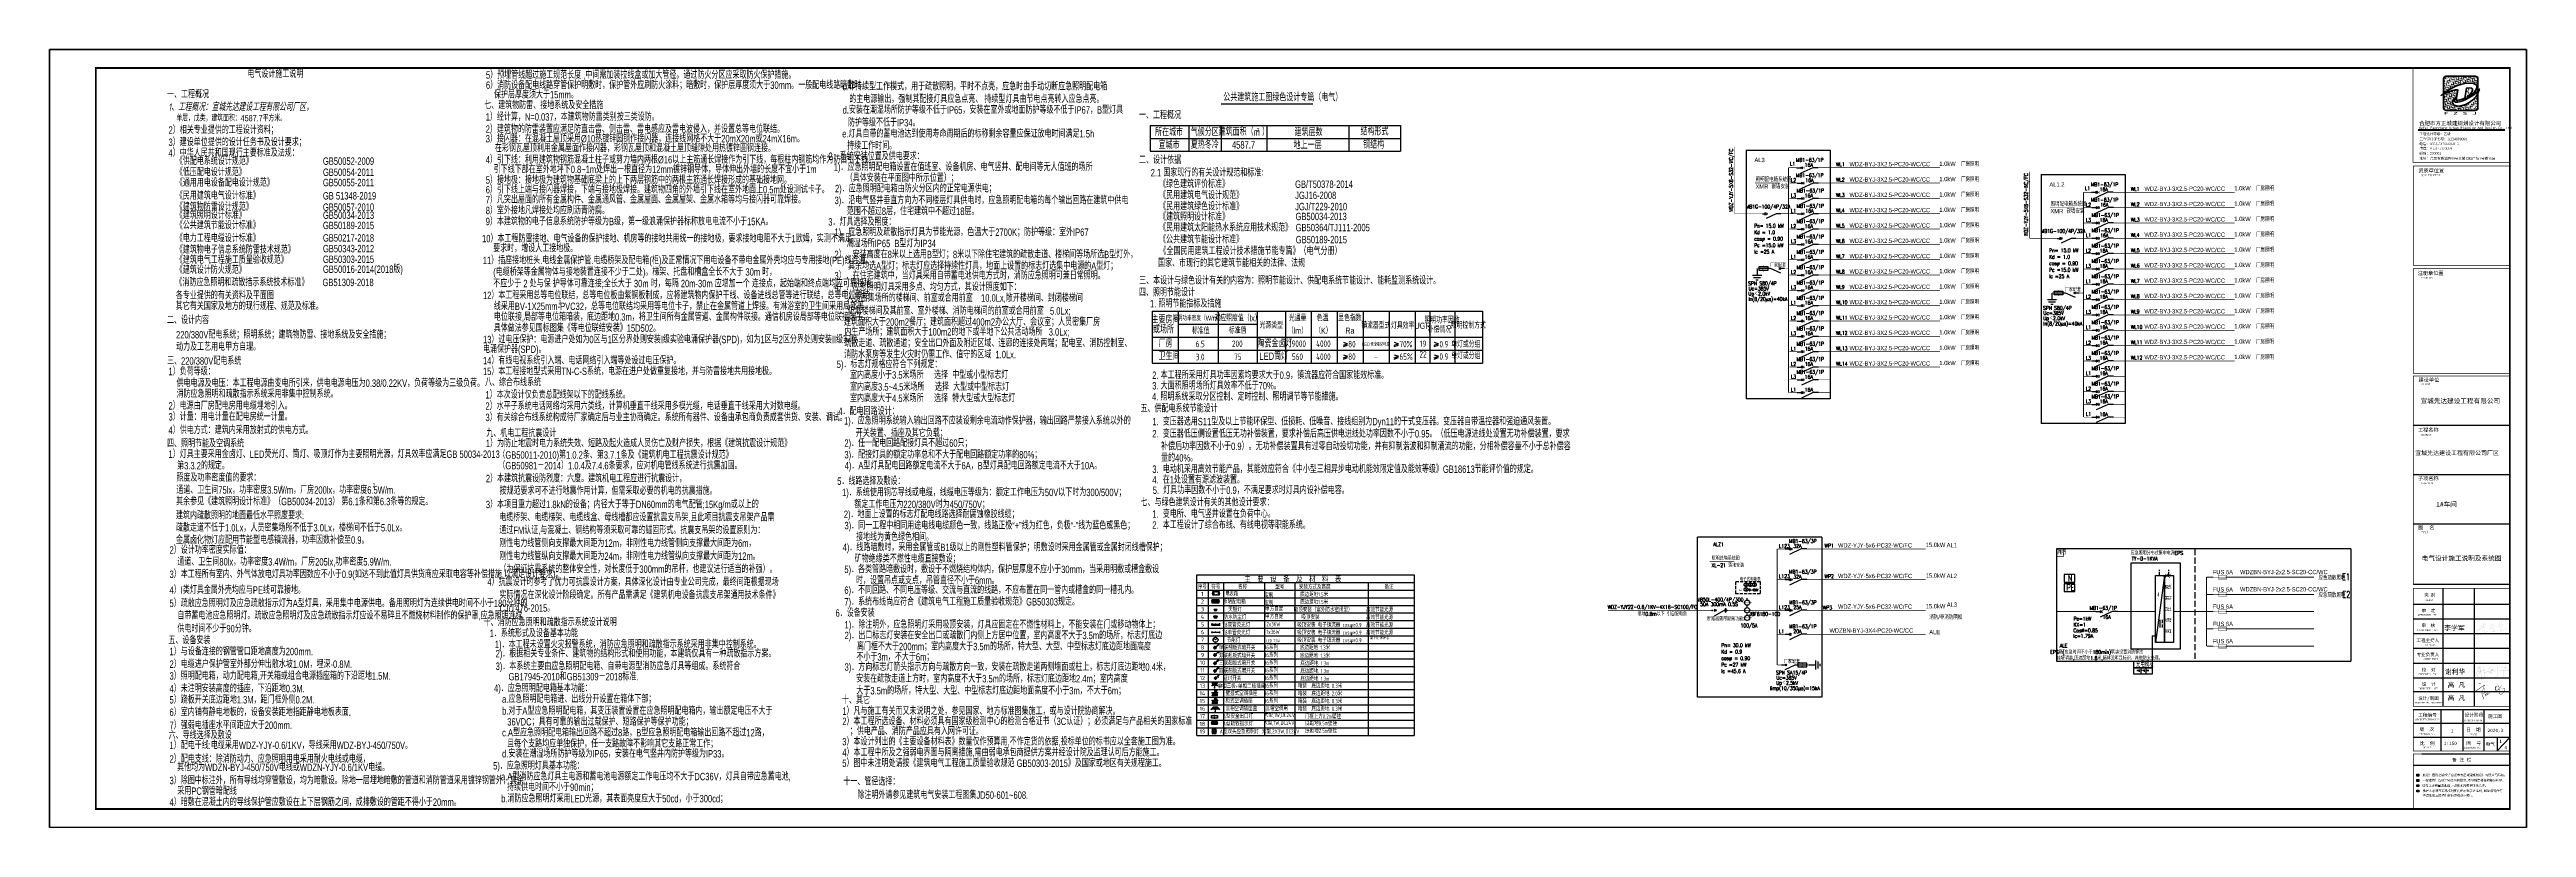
# Model space of a CAD drawing. Extents: x 54907 to 703237, y -798661 to -546661.
# Drawn here: x 55057 to 255607, y -609661 to -546661 of the extents above; entities that cross this region are included whole.
import ezdxf
from ezdxf.enums import TextEntityAlignment as Align

# ---------------------------------------------------------------- set-up
doc = ezdxf.new("R2010")
doc.units = 0
doc.header["$LTSCALE"] = 1000
doc.header["$MEASUREMENT"] = 0
for name, pattern in [('ACAD_ISO02W100', [15, 12, -3]), ('CENTER', [2, 1.25, -0.25, 0.25, -0.25]), ('DASH', [0.35, 0.25, -0.1]), ('DASHED2', [0.375, 0.25, -0.125])]:
    doc.linetypes.add(name, pattern=pattern)
for name, color, linetype in [('1', 140, 'Continuous'), ('A', 3, 'Continuous'), ('AB', 1, 'Continuous'), ('BXZ', 7, 'Continuous'), ('DIM-应急', 3, 'Continuous'), ('dq', 3, 'Continuous'), ('EBL', 3, 'Continuous'), ('ELEMENT', 3, 'Continuous'), ('EQUIP-动力', 3, 'Continuous'), ('EQUIP-照明', 3, 'Continuous'), ('EQUIP-箱柜', 3, 'Continuous'), ('GROUND', 2, 'Continuous'), ('HATCH', 254, 'Continuous'), ('HZ', 7, 'Continuous'), ('MID', 1, 'CENTER'), ('PUB_TEXT', 7, 'Continuous'), ('PUB_TITLE', 4, 'Continuous'), ('SIG_TEXT', 7, 'Continuous'), ('TEL_TEXT', 7, 'Continuous'), ('TEXT', 7, 'Continuous'), ('TWT_SYMB', 3, 'Continuous'), ('WIRE-照明', 1, 'Continuous'), ('文字', 7, 'Continuous'), ('灯具线', 4, 'Continuous'), ('节能', 3, 'Continuous'), ('说明文本', 54, 'Continuous')]:
    doc.layers.add(name, color=color, linetype=linetype)
doc.layers.add('yichutu', color=7, linetype='Continuous', true_color=0xffffff, plot=False)
doc.styles.add('-黑体', font='simhei.ttf', dxfattribs={"width": 0.7})
doc.styles.add('_TCH_DIM', font='SIMPLEX', dxfattribs={"bigfont": 'GBCBIG'})
doc.styles.add('_TCH_LABEL', font='COMPLEX', dxfattribs={"bigfont": 'GBCBIG'})
doc.styles.add('_TEL_DIM', font='SIMPLEX', dxfattribs={"width": 0.8, "height": 3.5, "bigfont": 'HZTXT'})
doc.styles.add('ATTTXT', font='gbeitc.shx', dxfattribs={"width": 0.7, "bigfont": '0hztxt.shx'})
doc.styles.add('DIM_FONT', font='SIMPLEX', dxfattribs={"width": 0.7, "bigfont": 'GBCBIG'})
doc.styles.add('GHF', font='times.ttf')
doc.styles.add('HZF', font='hztxt_e.shx', dxfattribs={"width": 0.7, "bigfont": '!hztxt.shx'})
doc.styles.add('HZSM', font='fsdb_e.shx', dxfattribs={"width": 0.7, "bigfont": 'hztxt.shx'})
doc.styles.add('HZTXT', font='romans', dxfattribs={"bigfont": 'HZTXT'})
doc.styles.get("Standard").update_dxf_attribs({"font": 'gbenor.shx', "bigfont": 'gbcbig.shx'})
doc.styles.add('STYLE1', font='simhei.ttf', dxfattribs={"width": 0.8})
doc.styles.add('TWT_TEXT', font='gbenor.shx', dxfattribs={"bigfont": 'hztxt.shx'})
doc.styles.add('txt', font='ros.shx', dxfattribs={"width": 0.8, "height": 300, "bigfont": 'hzs.shx'})
doc.styles.add('仿宋', font='')
doc.styles.get('仿宋').set_extended_font_data('NSimSun')

# ---------------------------------------------------------------- blocks, each defined once
blk = doc.blocks.new('$element$00000576')
for points in [[(0, 0), (0, -0.25)], [(0, -1), (0, -0.75), (-0.25, -0.2)], [(-0.05, -0.3), (0.05, -0.2)], [(-0.05, -0.2), (0.05, -0.3)]]:
    blk.add_lwpolyline(points)
at = {"flags": 9}
blk.add_attdef('S', (0, 0), '', height=0.00000667, dxfattribs=at)
blk = doc.blocks.new('20061120095655')
at = {"layer": 'ELEMENT', "linetype": 'Continuous', "const_width": 30}
for points in [[(375, 0), (535, 0)], [(535, -90), (535, 90)]]:
    blk.add_lwpolyline(points, dxfattribs=at)
at = {"layer": 'ELEMENT', "linetype": 'Continuous', "xscale": 1500, "yscale": 1500, "zscale": 1500, "rotation": 90}
blk.add_blockref('$element$00000576', (0, 0), dxfattribs=at)
blk = doc.blocks.new('M_M24')
for p, q in [((-0.25, -0.375), (0.25, -0.375)), ((-0.1875, -0.5), (0.1875, -0.5)), ((-0.0625, -0.625), (0.0625, -0.625))]:
    blk.add_line(p, q)
blk.add_lwpolyline([(0, 0), (0, -0.375)])
at = {"width": 0.8, "flags": 9}
blk.add_attdef('S', (0.25, -0.5), '', height=0.2, dxfattribs=at)
blk = doc.blocks.new('M_M7')
for p, q in [((-0.25, -0.2), (0, -0.75)), ((-0.05, -0.3), (0.05, -0.2)), ((-0.05, -0.2), (0.05, -0.3))]:
    blk.add_line(p, q)
for points in [[(0, 0), (0, -0.25)], [(0, -0.75), (0, -1)]]:
    blk.add_lwpolyline(points)
at = {"width": 0.8, "flags": 9}
blk.add_attdef('S', (0.25, -0.5), '', height=0.2, dxfattribs=at)
blk = doc.blocks.new('$equip_U$00000009')
for p, q in [((-0.72, 0.3), (-0.72, -0.3)), ((0.72, 0.3), (-0.72, 0.3)), ((0.7, 0), (-0.64, 0)), ((0.72, -0.3), (0.72, 0.3)), ((-0.72, -0.3), (0.72, -0.3))]:
    blk.add_line(p, q)
for p in [(0, 0.3), (-0.72, 0), (0, -0.3), (0.72, 0)]:
    blk.add_point(p)
blk.add_solid([(-0.06, 0.15), (-0.69, 0), (-0.06, -0.15)])
at = {"style": '_TEL_DIM', "flags": 1}
blk.add_attdef('A', text='', height=0.00002, dxfattribs=at).set_placement((0, 0), align=Align.MIDDLE_CENTER)
blk = doc.blocks.new('QR101')
at = {"layer": 'A'}
for p, q in [((0, -10.1), (-4.9, -1.6)), ((-0.7, -3.3), (0.7, -1.8)), ((-0.7, -1.8), (0.7, -3.3))]:
    blk.add_line(p, q, dxfattribs=at)
at = {"layer": 'A', "const_width": 0.3}
for points in [[(0, -0.1), (0, -2.6)], [(0, -10.1), (0, -12.6)]]:
    blk.add_lwpolyline(points, dxfattribs=at)
at = {"layer": 'A'}
blk.add_lwpolyline([(-1.5, -11.4, 0.197687), (-1.4, -11.6, 0.098837), (-1.1, -11.9, 0.056196), (-0.6, -12, 0.042901), (0, -12.1, 0.042901), (0.6, -12, 0.056196), (1, -11.9, 0.098837), (1.4, -11.6, 0.197687), (1.4, -11.4, 0.197687), (1.4, -11.2, 0.098837), (1, -11, 0.056196), (0.6, -10.9, 0.042901), (0, -10.8, 0.042901), (-0.6, -10.9, 0.056196), (-1.1, -11, 0.098837), (-1.4, -11.2, 0.197687)], format="xyb", close=True, dxfattribs=at)
at = {"layer": 'AB', "width": 0.6, "flags": 9}
blk.add_attdef('QR', text='', height=3.99, dxfattribs=at).set_placement((5, -5), align=Align.MIDDLE)
blk = doc.blocks.new('$equip_U$00000015')
at = {"color": 3, "const_width": 0.06}
for points in [[(-0.29, 0), (0, 0)], [(0, 0.18), (0, -0.18)]]:
    blk.add_lwpolyline(points, dxfattribs=at)
for p in [(-0.76, 0), (1.61, 0)]:
    blk.add_point(p)
at = {"color": 7, "xscale": 0.1900000000005093, "yscale": 0.1900000000005093, "zscale": 0.1900000000005093, "rotation": 90}
blk.add_blockref('QR101', (-0.77, 0), dxfattribs=at)
at = {"style": '_TEL_DIM', "flags": 1}
blk.add_attdef('A', text='', height=0.00002, dxfattribs=at).set_placement((0, 0), align=Align.MIDDLE_CENTER)
blk = doc.blocks.new('TA106')
at = {"layer": 'A'}
for p, q in [((-3.6, -5.4), (-2.3, -5.4)), ((2.3, -5.4), (3.6, -5.4)), ((8.1, -5.4), (9.5, -5.4))]:
    blk.add_line(p, q, dxfattribs=at)
at = {"layer": 'A', "const_width": 0.3}
for points in [[(0.3, -11.7), (0.3, 0.8)], [(-5.6, -9.2), (-5.6, -1.7)], [(6.1, -9.2), (6.1, -1.7)]]:
    blk.add_lwpolyline(points, dxfattribs=at)
at = {"layer": 'A'}
for centre in [(-5.6, -5.4), (0.3, -5.4), (6.1, -5.4)]:
    blk.add_circle(centre, 2, dxfattribs=at)
at = {"layer": 'AB', "width": 0.6, "flags": 9}
blk.add_attdef('TA', text='', height=3.99, dxfattribs=at).set_placement((13.1, -6.4), align=Align.MIDDLE)
blk = doc.blocks.new('_M3JMX')
at = {"layer": 'EBL', "xscale": 0.08000000000000002, "yscale": 0.08000000000000002, "zscale": 0.08000000000000002}
blk.add_blockref('TA106', (-0.02, -0.07), dxfattribs=at)
at = {"width": 0.6, "flags": 9}
for tag in ['XSIZE', 'YSIZE']:
    blk.add_attdef(tag, (0, 0), '', height=0.5, dxfattribs=at)
blk = doc.blocks.new('PP102')
at = {"layer": 'EBL', "const_width": 0.3}
for points in [[(-6, 0), (6, 0)], [(-5.9, -7.5), (-5.9, 0)], [(5.8, 0), (5.8, -7.5)], [(6, -7.5), (-6, -7.5)], [(-5.9, -2), (5.9, -2)]]:
    blk.add_lwpolyline(points, dxfattribs=at)
at = {"layer": 'AB', "width": 0.6, "flags": 9}
blk.add_attdef('PP', text='', height=3.99, dxfattribs=at).set_placement((7.6, 3.3), align=Align.MIDDLE)
at = {"layer": 'EBL', "width": 0.6}
blk.add_text('Kwh', height=4, dxfattribs=at).set_placement((0, -4.9), align=Align.MIDDLE)
blk = doc.blocks.new('_M0JBH')
at = {"layer": 'EBL', "xscale": 0.06400000000000002, "yscale": 0.06400000000000002, "zscale": 0.06400000000000002}
blk.add_blockref('PP102', (-0.01, -0.01), dxfattribs=at)
at = {"width": 0.6, "flags": 9}
for tag in ['XSIZE', 'YSIZE']:
    blk.add_attdef(tag, (0, 0), '', height=0.5, dxfattribs=at)
blk = doc.blocks.new('$element$00000523')
for points in [[(0, 0), (0, -0.15)], [(0, -1), (0, -0.75), (-0.25, -0.2)], [(-0.07, -0.15), (0.07, -0.15)]]:
    blk.add_lwpolyline(points)
blk.add_circle((0, -0.2), 0.05)
at = {"flags": 9}
blk.add_attdef('S', (0, 0), '', height=0.00000667, dxfattribs=at)
blk = doc.blocks.new('$element$00000582')
at = {"const_width": 0.0233}
for points in [[(0, 0), (0, -1)], [(-0.1, -0.28), (0.1, -0.28), (0.1, -0.72), (-0.1, -0.72), (-0.1, -0.28)]]:
    blk.add_lwpolyline(points, dxfattribs=at)
at = {"flags": 9}
blk.add_attdef('S', (0, 0), '', height=0.00000667, dxfattribs=at)
blk = doc.blocks.new('$equip$00001159')
for p, q in [((-1.2, 0.25), (-1.2, -0.25)), ((-1.2, 0), (1.2, 0)), ((1.2, 0.25), (1.2, -0.25))]:
    blk.add_line(p, q)
at = {"const_width": 0.14}
blk.add_lwpolyline([(-1.2, 0), (1.2, 0)], dxfattribs=at)
at = {"layer": 'EQUIP-照明'}
for p in [(-1.2, 0), (0, 0), (1.2, 0)]:
    blk.add_point(p, dxfattribs=at)
at = {"layer": 'EQUIP-照明', "flags": 9}
blk.add_attdef('A', (0, 0), '', height=0.00002, dxfattribs=at)
blk = doc.blocks.new('$equip$00001160')
for p, q in [((-1.2, 0.42), (-1.2, -0.42)), ((-1.2, 0.17), (1.2, 0.17)), ((1.2, 0.42), (1.2, -0.42)), ((-1.2, -0.17), (1.2, -0.17))]:
    blk.add_line(p, q)
at = {"const_width": 0.1}
for points in [[(-1.2, 0.17), (1.2, 0.17)], [(-1.2, -0.17), (1.2, -0.17)]]:
    blk.add_lwpolyline(points, dxfattribs=at)
at = {"layer": 'EQUIP-照明'}
for p in [(-1.2, 0), (0, 0.17), (1.2, 0), (0, -0.17)]:
    blk.add_point(p, dxfattribs=at)
at = {"layer": 'EQUIP-照明', "flags": 9}
blk.add_attdef('A', (0, 0), '', height=0.00002, dxfattribs=at)
blk = doc.blocks.new('$equip$00001149')
for p, q in [((-0.35, 0.35), (0.35, -0.35)), ((0.35, 0.35), (-0.35, -0.35))]:
    blk.add_line(p, q)
for radius in [0.5, 0.2]:
    blk.add_circle((0, 0), radius)
for points in [[(-0.17, 0.1), (0.17, 0.1), (-0.2, 0), (0.2, 0)], [(-0.17, -0.1), (0.17, -0.1), (-0.2, 0), (0.2, 0)], [(-0.1, 0.17), (0.1, 0.17), (-0.17, 0.1), (0.17, 0.1)], [(0, 0.2), (0, 0.2), (-0.1, 0.17), (0.1, 0.17)], [(-0.1, -0.17), (0.1, -0.17), (-0.17, -0.1), (0.17, -0.1)], [(0, -0.2), (0, -0.2), (-0.1, -0.17), (0.1, -0.17)]]:
    blk.add_solid(points)
at = {"flags": 9}
blk.add_attdef('A', (0, 0), '', height=0.00002, dxfattribs=at)
blk = doc.blocks.new('$equip$00001248')
for p, q in [((-0.36, 0.71), (-0.72, 0.28)), ((0.66, 0.36), (-0.66, 0.36)), ((-0.36, 0.75), (-0.36, 0.71)), ((0.36, 0.71), (-0.36, 0.71)), ((0, 0.36), (0, 0)), ((0.36, 0.75), (0.36, 0.71)), ((0.36, 0.71), (0.72, 0.28))]:
    blk.add_line(p, q)
blk.add_arc((0, 0.71), 0.357, 180, 0)
for points in [[(0.31, 0.54), (-0.31, 0.54), (0.36, 0.71), (-0.36, 0.71)], [(0.18, 0.4), (-0.18, 0.4), (0.31, 0.54), (-0.31, 0.54)], [(0, 0.36), (0, 0.36), (0.18, 0.4), (-0.18, 0.4)]]:
    blk.add_solid(points)
at = {"layer": 'EQUIP-照明'}
for p in [(-0.66, 0.36), (0, 0.71), (0, 0), (0.66, 0.36)]:
    blk.add_point(p, dxfattribs=at)
at = {"layer": 'EQUIP-照明', "style": '_TCH_LABEL', "flags": 9}
blk.add_attdef('A', (0, 0), '', height=0.00002, dxfattribs=at)
blk = doc.blocks.new('$equip$00001822')
for p, q in [((0.15, 0.36), (0.62, 0.83)), ((0.62, 0.83), (0.77, 0.69))]:
    blk.add_line(p, q)
blk.add_circle((0, 0.21), 0.208)
for p in [(-0.21, 0.21), (-0.02, 0), (0, 0.42), (0.21, 0.21)]:
    blk.add_point(p)
for points in [[(-0.18, 0.31), (0.18, 0.31), (-0.21, 0.21), (0.21, 0.21)], [(-0.18, 0.1), (0.18, 0.1), (-0.21, 0.21), (0.21, 0.21)], [(-0.1, 0.39), (0.1, 0.39), (-0.18, 0.31), (0.18, 0.31)], [(-0.1, 0.03), (0.1, 0.03), (-0.18, 0.1), (0.18, 0.1)], [(0, 0.42), (0, 0.42), (-0.1, 0.39), (0.1, 0.39)], [(0, 0), (0, 0), (-0.1, 0.03), (0.1, 0.03)]]:
    blk.add_solid(points)
at = {"color": 7, "style": '_TEL_DIM'}
blk.add_attdef('$TEXT$', text='', height=0.4, dxfattribs=at).set_placement((0.58, 0.46), align=Align.MIDDLE_CENTER)
at = {"color": 7, "style": '_TEL_DIM', "flags": 1}
blk.add_attdef('A', text='', height=0.00002, dxfattribs=at).set_placement((0, 0), align=Align.MIDDLE_CENTER)
blk = doc.blocks.new('*X52')
at = {"color": 0}
for p, q in [((-250, 33), (-83, 200)), ((-250, 68), (-118, 200)), ((-250, 104), (-154, 200)), ((-250, 139), (-189, 200)), ((-250, 174), (-224, 200)), ((-247, 0), (-47, 200)), ((-212, 0), (-12, 200)), ((-177, 0), (23, 200)), ((-141, 0), (59, 200)), ((-106, 0), (94, 200)), ((-71, 0), (129, 200)), ((-35, 0), (165, 200)), ((0, 0), (200, 200)), ((35, 0), (235, 200)), ((71, 0), (250, 179)), ((106, 0), (250, 144)), ((141, 0), (250, 109)), ((177, 0), (250, 73)), ((212, 0), (250, 38)), ((247, 0), (250, 3))]:
    blk.add_line(p, q, dxfattribs=at)
blk = doc.blocks.new('$equip$00001421')
for p, q in [((0.75, 0.6), (-0.75, 0.6)), ((-0.75, 0.6), (-0.75, 0)), ((-0.75, 0), (0.75, 0)), ((0.75, 0), (0.75, 0.6))]:
    blk.add_line(p, q)
at = {"const_width": 0.6}
blk.add_lwpolyline([(-0.75, 0.3), (0.75, 0.3)], dxfattribs=at)
for p in [(-0.75, 0.3), (0, 0.6), (0, 0), (0.75, 0.3)]:
    blk.add_point(p)
at = {"xscale": 0.00300000000061118, "yscale": 0.00300000000061118, "zscale": 0.00300000000061118}
blk.add_blockref('*X52', (0, 0), dxfattribs=at)
at = {"style": '_TCH_LABEL', "flags": 9}
blk.add_attdef('A', (0, 0), '', height=0.00002, dxfattribs=at)
blk = doc.blocks.new('$equip$00001237')
for p, q in [((-0.5, 1.05), (-0.5, 1)), ((-0.5, 1), (0.5, 1)), ((0.5, 0.5), (-0.5, 0.5)), ((0, 0.5), (0, 0)), ((0.5, 1.05), (0.5, 1))]:
    blk.add_line(p, q)
blk.add_arc((0, 1), 0.5, 180, 0)
for p in [(-0.5, 0.5), (0, 1), (0, 0), (0.5, 0.5)]:
    blk.add_point(p)
for points in [[(0.43, 0.75), (-0.43, 0.75), (0.5, 1), (-0.5, 1)], [(0.25, 0.57), (-0.25, 0.57), (0.43, 0.75), (-0.43, 0.75)], [(0, 0.5), (0, 0.5), (0.25, 0.57), (-0.25, 0.57)]]:
    blk.add_solid(points)
at = {"flags": 9}
blk.add_attdef('A', (0, 0), '', height=0.00002, dxfattribs=at)
blk = doc.blocks.new('$equip$00001964')
for p, q in [((0.15, 0.36), (0.62, 0.83)), ((0.4, 0.61), (0.54, 0.47)), ((0.51, 0.72), (0.65, 0.58)), ((0.62, 0.83), (0.77, 0.69))]:
    blk.add_line(p, q)
blk.add_circle((0, 0.21), 0.208)
for p in [(-0.21, 0.21), (0, 0.42), (0, 0), (0.21, 0.21)]:
    blk.add_point(p)
for points in [[(-0.18, 0.31), (0.18, 0.31), (-0.21, 0.21), (0.21, 0.21)], [(-0.18, 0.1), (0.18, 0.1), (-0.21, 0.21), (0.21, 0.21)], [(-0.1, 0.39), (0.1, 0.39), (-0.18, 0.31), (0.18, 0.31)], [(-0.1, 0.03), (0.1, 0.03), (-0.18, 0.1), (0.18, 0.1)], [(0, 0.42), (0, 0.42), (-0.1, 0.39), (0.1, 0.39)], [(0, 0), (0, 0), (-0.1, 0.03), (0.1, 0.03)]]:
    blk.add_solid(points)
at = {"layer": 'TEL_TEXT', "style": '_TEL_DIM', "flags": 1}
blk.add_attdef('A', text='', height=0.00002, dxfattribs=at).set_placement((0, 0), align=Align.MIDDLE_CENTER)
blk = doc.blocks.new('$equip$00001963')
for p, q in [((0.15, 0.36), (0.62, 0.83)), ((0.51, 0.72), (0.65, 0.58)), ((0.62, 0.83), (0.77, 0.69))]:
    blk.add_line(p, q)
blk.add_circle((0, 0.21), 0.208)
for p in [(-0.21, 0.21), (0, 0.42), (0, 0), (0.21, 0.21)]:
    blk.add_point(p)
for points in [[(-0.18, 0.31), (0.18, 0.31), (-0.21, 0.21), (0.21, 0.21)], [(-0.18, 0.1), (0.18, 0.1), (-0.21, 0.21), (0.21, 0.21)], [(-0.1, 0.39), (0.1, 0.39), (-0.18, 0.31), (0.18, 0.31)], [(-0.1, 0.03), (0.1, 0.03), (-0.18, 0.1), (0.18, 0.1)], [(0, 0.42), (0, 0.42), (-0.1, 0.39), (0.1, 0.39)], [(0, 0), (0, 0), (-0.1, 0.03), (0.1, 0.03)]]:
    blk.add_solid(points)
at = {"layer": 'TEL_TEXT', "style": '_TEL_DIM', "flags": 1}
blk.add_attdef('A', text='', height=0.00002, dxfattribs=at).set_placement((0, 0), align=Align.MIDDLE_CENTER)
blk = doc.blocks.new('$equip$00001962')
for p, q in [((0.15, 0.36), (0.63, 0.83)), ((0.63, 0.83), (0.77, 0.69))]:
    blk.add_line(p, q)
blk.add_circle((0, 0.21), 0.208)
for p in [(-0.21, 0.21), (0, 0.42), (0, 0), (0.21, 0.21)]:
    blk.add_point(p)
for points in [[(-0.18, 0.31), (0.18, 0.31), (-0.21, 0.21), (0.21, 0.21)], [(-0.18, 0.1), (0.18, 0.1), (-0.21, 0.21), (0.21, 0.21)], [(-0.1, 0.39), (0.1, 0.39), (-0.18, 0.31), (0.18, 0.31)], [(-0.1, 0.03), (0.1, 0.03), (-0.18, 0.1), (0.18, 0.1)], [(0, 0.42), (0, 0.42), (-0.1, 0.39), (0.1, 0.39)], [(0, 0), (0, 0), (-0.1, 0.03), (0.1, 0.03)]]:
    blk.add_solid(points)
at = {"layer": 'TEL_TEXT', "style": '_TEL_DIM', "flags": 1}
blk.add_attdef('A', text='', height=0.00002, dxfattribs=at).set_placement((0, 0), align=Align.MIDDLE_CENTER)
blk = doc.blocks.new('$equip$00001496')
for p, q in [((0.5, 0.56), (-0.5, 0.56)), ((-0.5, 0.06), (0.5, 0.06)), ((-0.5, 0.01), (-0.5, 0.06)), ((0, 0.56), (0, 1.06)), ((0.5, 0.01), (0.5, 0.06))]:
    blk.add_line(p, q)
blk.add_arc((0, 0.06), 0.5, 0, 180)
for p in [(-0.5, 0.56), (0, 1.06), (0, 0.06), (0.5, 0.56)]:
    blk.add_point(p)
for points in [[(0.43, 0.31), (-0.43, 0.31), (0.5, 0.06), (-0.5, 0.06)], [(0.25, 0.49), (-0.25, 0.49), (0.43, 0.31), (-0.43, 0.31)], [(0, 0.56), (0, 0.56), (0.25, 0.49), (-0.25, 0.49)]]:
    blk.add_solid(points)
at = {"style": '_TCH_LABEL', "flags": 8}
blk.add_attdef('$TEXT$', text='', height=0.4, dxfattribs=at).set_placement((0.27, 0.81), align=Align.MIDDLE_CENTER)
at = {"style": '_TCH_LABEL', "flags": 9}
blk.add_attdef('A', (0, 0), '', height=0.00002, dxfattribs=at)
blk = doc.blocks.new('$equip$00001965')
for p, q in [((0.15, 0.36), (0.62, 0.83)), ((0.29, 0.49), (0.43, 0.35)), ((0.4, 0.61), (0.54, 0.47)), ((0.51, 0.72), (0.65, 0.58)), ((0.62, 0.83), (0.77, 0.69))]:
    blk.add_line(p, q)
blk.add_circle((0, 0.21), 0.208)
for p in [(-0.21, 0.21), (0, 0.42), (0, 0), (0.21, 0.21)]:
    blk.add_point(p)
for points in [[(-0.18, 0.31), (0.18, 0.31), (-0.21, 0.21), (0.21, 0.21)], [(-0.18, 0.1), (0.18, 0.1), (-0.21, 0.21), (0.21, 0.21)], [(-0.1, 0.39), (0.1, 0.39), (-0.18, 0.31), (0.18, 0.31)], [(-0.1, 0.03), (0.1, 0.03), (-0.18, 0.1), (0.18, 0.1)], [(0, 0.42), (0, 0.42), (-0.1, 0.39), (0.1, 0.39)], [(0, 0), (0, 0), (-0.1, 0.03), (0.1, 0.03)]]:
    blk.add_solid(points)
at = {"layer": 'TEL_TEXT', "style": '_TEL_DIM', "flags": 1}
blk.add_attdef('A', text='', height=0.00002, dxfattribs=at).set_placement((0, 0), align=Align.MIDDLE_CENTER)
blk = doc.blocks.new('$equip$00002831')
for q in [(-0.35, -0.35), (0.35, -0.35)]:
    blk.add_line((0, 0), q)
at = {"const_width": 0.05}
blk.add_lwpolyline([(0.5, 0, 1), (-0.5, 0, 1), (0.5, 0, -2.700563)], format="xyb", dxfattribs=at)
blk.add_circle((0, 0), 0.5)
for p in [(-0.5, 0), (0, 0.5), (0.5, 0), (0, -0.5)]:
    blk.add_point(p)
at = {"color": 7, "style": '_TEL_DIM', "flags": 1}
for tag in ['A', 'REMARK']:
    blk.add_attdef(tag, text='', height=0.00002, dxfattribs=at).set_placement((0, 0), align=Align.MIDDLE_CENTER)
blk = doc.blocks.new('$equip$00002944')
for p, q in [((-0.75, 0.6), (-0.75, 0)), ((0.75, 0.6), (-0.75, 0.6)), ((-0.75, 0), (0.75, 0)), ((-0.47, 0.6), (-0.47, 0)), ((0.47, 0.6), (0.47, 0)), ((0.75, 0), (0.75, 0.6))]:
    blk.add_line(p, q)
at = {"const_width": 0.05}
blk.add_lwpolyline([(-0.75, 0.6), (-0.75, 0), (0.75, 0), (0.75, 0.6), (-0.75, 0.6), (-0.75, 0)], dxfattribs=at)
for p in [(-0.75, 0.3), (0, 0.6), (0, 0), (0.75, 0.3)]:
    blk.add_point(p)
at = {"color": 7, "style": '_TEL_DIM', "flags": 1}
for tag in ['A', 'REMARK']:
    blk.add_attdef(tag, text='', height=0.00002, dxfattribs=at).set_placement((0, 0), align=Align.MIDDLE_CENTER)
blk = doc.blocks.new('$equip$00002534')
for p, q in [((-0.72, 0.66), (-0.72, 0)), ((0.72, 0.66), (-0.72, 0.66)), ((-0.72, 0), (0.72, 0)), ((0.72, 0), (0.72, 0.66))]:
    blk.add_line(p, q)
at = {"const_width": 0.05}
blk.add_lwpolyline([(-0.72, 0.66), (-0.72, 0), (0.72, 0), (0.72, 0.66), (-0.72, 0.66), (-0.72, 0)], dxfattribs=at)
for p in [(-0.72, 0.33), (0, 0.66), (0, 0), (0.72, 0.33)]:
    blk.add_point(p)
at = {"color": 7, "style": '_TEL_DIM'}
blk.add_attdef('$TEXT$', text='', height=0.4, dxfattribs=at).set_placement((0, 0.33), align=Align.MIDDLE_CENTER)
at = {"color": 7, "style": '_TEL_DIM', "flags": 1}
blk.add_attdef('A', text='', height=0.00002, dxfattribs=at).set_placement((0, 0), align=Align.MIDDLE_CENTER)
blk = doc.blocks.new('$equip$00002541')
blk.add_hatch(color=256).paths.add_polyline_path([(-0.24, 0.37), (-0.53, 0.3), (-0.24, 0.23)])
for p, q in [((-0.72, 0.6), (-0.72, 0)), ((0.72, 0.6), (-0.72, 0.6)), ((-0.72, 0), (0.72, 0)), ((-0.24, 0.37), (-0.53, 0.3)), ((-0.53, 0.3), (-0.24, 0.23)), ((-0.24, 0.37), (-0.24, 0.23)), ((0.72, 0), (0.72, 0.6))]:
    blk.add_line(p, q)
at = {"color": 7}
blk.add_line((-0.48, 0.3), (0.48, 0.3), dxfattribs=at)
at = {"const_width": 0.05}
blk.add_lwpolyline([(-0.72, 0.6), (-0.72, 0), (0.72, 0), (0.72, 0.6), (-0.72, 0.6), (-0.72, 0)], dxfattribs=at)
for p in [(-0.72, 0.3), (0, 0.6), (0, 0), (0.72, 0.3)]:
    blk.add_point(p)
at = {"color": 7, "style": '_TEL_DIM', "flags": 1}
blk.add_attdef('A', text='', height=0.00002, dxfattribs=at).set_placement((0, 0), align=Align.MIDDLE_CENTER)
blk = doc.blocks.new('$equip$00002604')
blk.add_hatch(color=256).paths.add_polyline_path([(0.27, 0.5, 1), (-0.27, 0.5, 1)])
for p, q in [((-0.43, 0.93), (-0.19, 0.69)), ((-0.43, 0.07), (-0.19, 0.31)), ((0.19, 0.69), (0.43, 0.93)), ((0.19, 0.31), (0.43, 0.07))]:
    blk.add_line(p, q)
at = {"const_width": 0.05}
blk.add_lwpolyline([(-0.5, 1), (-0.5, 0), (0.5, 0), (0.5, 1), (-0.5, 1), (-0.5, 0)], dxfattribs=at)
blk.add_lwpolyline([(-0.5, 1), (-0.5, 0), (0.5, 0), (0.5, 1)], close=True)
blk.add_circle((0, 0.5), 0.275)
for p in [(-0.5, 0.5), (0, 1), (0, 0), (0.5, 0.5)]:
    blk.add_point(p)
at = {"color": 7, "style": '_TEL_DIM', "flags": 1}
blk.add_attdef('A', text='', height=0.000025, dxfattribs=at).set_placement((0, 0), align=Align.MIDDLE_CENTER)
blk = doc.blocks.new('*U83')
at = {"layer": 'PUB_TEXT', "style": 'STYLE1'}
blk.add_text('备 注 栏', height=180, dxfattribs=at).set_placement((503976, -819747))
blk = doc.blocks.new('yct-1337-420-200550-63000-150-2010.0')
at = {"layer": 'yichutu', "color": 7, "true_color": 0xffffff}
blk.add_lwpolyline([(0, 0), (0, 63000), (200550, 63000), (200550, 0)], close=True, dxfattribs=at)

msp = doc.modelspace()

# ---------------------------------------------------------------- hatches: boundary and pattern name
for points in [[(246738.2, -605497.8), (246882.3, -605497.8), (246882.3, -605353.8), (246738.2, -605353.8)], [(246738.2, -605926.7), (246882.3, -605926.7), (246882.3, -605782.8), (246738.2, -605782.8)], [(246738.2, -606355.7), (246882.3, -606355.7), (246882.3, -606211.7), (246738.2, -606211.7)], [(246738.2, -606784.6), (246882.3, -606784.6), (246882.3, -606640.7), (246738.2, -606640.7)]]:
    msp.add_hatch(color=256).paths.add_polyline_path(points)
at = {"layer": 'HATCH'}
h = msp.add_hatch(color=256, dxfattribs=at)
h.paths.add_polyline_path([(253188.2, -593816.7), (253183.9, -593819.7), (252950, -593815.7), (252867.3, -593813.2), (252753.4, -593809.4), (252731.8, -593806.5), (252752.3, -593798.5), (252907.1, -593755.3), (252910.5, -593784.3), (252929.3, -593796.3), (253049, -593802.7), (253100.7, -593804.3), (253132.7, -593807.4), (253150.6, -593807.1), (253165.3, -593810.2), (253184.3, -593812.5)], flags=16)
h.paths.add_polyline_path([(253564.9, -593465.6), (253549.9, -593474.7), (253541.8, -593455.6), (253557.9, -593317.4), (253572.9, -593264.3), (253602, -593244.3), (253638.1, -593249.3), (253681.2, -593262.3), (253679.2, -593300.4), (253637.1, -593373.5), (253590, -593442.6)], flags=16)
h.paths.add_polyline_path([(253590.3, -592961.5), (253563.5, -592962), (253553.1, -592973.6), (253549.4, -592971.1), (253553.7, -592953.4), (253567.1, -592944.8), (253592.2, -592947.3), (253639.3, -592958.9), (253653.4, -592987), (253653.4, -593005.4), (253647.3, -593035.3), (253635.1, -593058.6), (253512.5, -593251.1), (253432.2, -593323), (253393.9, -593362.5), (253367.5, -593399.6), (253356.7, -593443.9), (253345.9, -593484.7), (253338.7, -593535), (253333.9, -593578.1), (253345.9, -593587.7), (253399.9, -593581.7), (253449, -593562.5), (253487.4, -593541), (253512.5, -593501.4), (253523.3, -593465.5), (253535.3, -593428.4), (253537.7, -593387.7), (253537.7, -593339.7), (253552.1, -593275.1), (253573.7, -593236.7), (253618, -593227.2), (253701.9, -593251.1), (253694, -593279), (253674.3, -593343.3), (253630, -593418.8), (253597.6, -593463.1), (253552.1, -593489.5), (253556.9, -593629.6), (253566.5, -593663.1), (254063.8, -593548.8), (254042, -593570.6), (253571.8, -593673.3), (253575.4, -593716.7), (253575.4, -593750.6), (253575.4, -593791.6), (253565.7, -593825.5), (253547.6, -593854.5), (253484.7, -593844.8), (253506.5, -593819.4), (253521.5, -593832.3), (253553.6, -593813.4), (253552.4, -593733.7), (253557.2, -593678.1), (253218.8, -593759), (253235.7, -593739.7), (253360.2, -593709.5), (253501.6, -593675.7), (253554.8, -593661.2), (253547.6, -593616.5), (253536.5, -593548.1), (253541.5, -593506.6), (253528.2, -593496.9), (253519.3, -593521), (253467.3, -593566.8), (253413.7, -593592.4), (253385.7, -593598.6), (253342.2, -593597.9), (253327.5, -593586.2), (253328.2, -593549.7), (253343.8, -593437.2), (253364, -593374.3), (253389.6, -593335.5), (253505.6, -593227.4), (253549, -593169.3), (253600.2, -593094.5), (253624.8, -593043.3), (253632.7, -593006.8), (253629.8, -592989.1), (253611, -592969.4)])
h.paths.add_polyline_path([(253426.6, -592973.4), (253412, -592948.8), (253417.1, -593012.4), (253412, -593086.2), (253391.6, -593159.9), (253386.6, -593208.3), (253373.8, -593276.9), (253373.8, -593292.2), (253401.8, -593218.4), (253424.7, -593096.4)], flags=17)
h.paths.add_polyline_path([(252201.1, -593927.8), (252192.5, -593933.7), (251962.9, -594049.5), (252066.2, -594038.9), (252129.4, -594040.2), (252284.6, -594040.2), (252355.7, -594035), (252380.7, -594035), (252339.3, -594021.2), (252293.2, -594011.3), (252247.8, -593997.5), (252224.8, -593979.8), (252209.6, -593955.4)], flags=16)
h.paths.add_polyline_path([(252029.7, -593782.2), (251958.7, -593781.1), (252076.6, -593758.7), (252119.7, -593723.2), (252156.4, -593708.1), (252210.9, -593697.9), (252247.6, -593699.2), (252246.4, -593735.9), (252228.6, -593785.3), (252221, -593829.6), (252208.4, -593880.2), (252209.6, -593908.1), (252499.7, -593749.8), (252502.2, -593768.8), (252214.7, -593923.3), (252214.5, -593938.4), (252228.3, -593977.4), (252273.9, -593994.5), (252335.7, -594011.6), (252374.8, -594011.6), (252394.3, -594021.3), (252397.6, -594029.5), (252397.6, -594043.3), (252286.1, -594049.8), (252209.6, -594051.4), (252120.1, -594051.4), (252043.6, -594049.8), (251990.7, -594056.3), (251919, -594059.5), (251836, -594068.5), (251815.7, -594068.5), (251815.7, -594057.9), (251870.2, -594052.2), (251912.5, -594050.6), (251956.5, -594045.7), (252015.9, -594018.9), (252200.6, -593915.6), (252204.7, -593832.7), (252224.2, -593768.4), (252224.2, -593727.7), (252203.1, -593713.9), (252177.8, -593722), (252141.2, -593736.7), (252112.7, -593757), (252067.2, -593774.1)])
h.paths.add_polyline_path([(252333.1, -593420.9), (252319.9, -593422.7), (252189.8, -593470.8), (251967.6, -593540.1), (251779.4, -593609.4), (251603.9, -593698.5), (251504.9, -593764.9), (251553, -593781.9), (251629.4, -593759.3), (251697.3, -593704.1), (251745.4, -593671.6), (251811.9, -593605.1), (251988.8, -593410), (251993.8, -593414.6), (251928, -593496.1), (251827.5, -593606.6), (251796.4, -593646.2), (251708.6, -593722.5), (251628, -593779.1), (251564.3, -593793.2), (251524.7, -593789), (251497.8, -593769.2), (251516.2, -593733.8), (251695.9, -593630.6), (251823.3, -593572.6), (251896.8, -593545.8), (252181.4, -593452.3), (252281.9, -593425), (252325.6, -593415), (252347.5, -593415), (252371.1, -593420.2), (252372.6, -593426.7), (252334.6, -593459.9), (252321.8, -593473.3), (252303.7, -593486.2), (252316.8, -593470.4), (252348.6, -593441.2), (252362.4, -593426.4)])
h.paths.add_polyline_path([(251835.9, -593420.2), (251785.7, -593420.7), (252094.4, -593283.6), (252077.2, -592857.6), (252104.2, -593019.2), (252121.3, -593268.9), (252356.5, -593146.5), (252329.6, -593188.1), (252131.1, -593288.5), (252153.2, -593689.9), (252133.6, -593587.1), (252118.9, -593418.2), (252104.2, -593305.6)])
h.paths.add_polyline_path([(252628.1, -593350.7), (252657.6, -593289.1), (252613.9, -593356), (252609.8, -593425.7), (252596.1, -593514.6), (252607, -593589.7), (252633, -593655.3), (252663.1, -593640.3), (252680.9, -593606.1), (252708.2, -593559.7), (252782.1, -593464), (252860, -593358.8), (252892.9, -593328.7), (252927.1, -593313.7), (252957.2, -593315), (252951.7, -593354.7), (252924.3, -593394.3), (252897, -593436.7), (252869.6, -593474.9), (252850.5, -593514.6), (252861.4, -593531), (252927.1, -593558.3), (252954.4, -593587), (252955.8, -593623.9), (252938, -593655.3), (252923, -593690.9), (252901.1, -593741.4), (252884.7, -593753.7), (252693.2, -593812.5), (253191.8, -593829), (253193.1, -593806.8), (253152.5, -593800.2), (253092.6, -593796.1), (252990, -593793.4), (252944.8, -593787.9), (252929.4, -593786), (252917.5, -593746.9), (252947.6, -593726.4), (252979, -593726.4), (253052.9, -593703.2), (253085.7, -593686.8), (253092.6, -593663.5), (253062.5, -593677.2), (253052.6, -593681.7), (253021.4, -593697.7), (252988.6, -593703.2), (252957.2, -593714.1), (252927.1, -593720.9), (252966.7, -593630.7), (252979, -593581.5), (252961.3, -593559.7), (252927.1, -593533.7), (252873.7, -593513.2), (252900, -593444.8), (252957.2, -593373.8), (252969.5, -593331.4), (252969.5, -593295.9), (252931.2, -593295.9), (252872.4, -593320.5), (252793, -593428.5), (252716.4, -593526.9), (252677, -593589), (252652.4, -593625.8), (252638.3, -593632), (252630.6, -593614.4), (252611.1, -593537.2), (252611.9, -593450.2), (252623.4, -593380)])
h.paths.add_polyline_path([(253031.4, -593072.2), (253035.8, -593023.3), (253003.2, -593108), (252960.8, -593167.7), (252910.8, -593228.6), (252868.4, -593269.8), (252915.1, -593244.9), (252979.3, -593162.3)])
h.paths.add_polyline_path([(252823.8, -593207.9), (252816.4, -593160.6), (252827.1, -593181.9), (252832.8, -593193.1), (252843.4, -593199.2), (252861.9, -593191.6), (252878.2, -593186.2), (252873.8, -593210.1), (252853.2, -593210.1)])
h.paths.add_polyline_path([(252738.5, -593192.7), (252687.8, -593150.3), (252743.6, -593268.5), (252774.1, -593329.6), (252777.4, -593304.3)])
h = msp.add_hatch(color=256, dxfattribs=at)
h.paths.add_polyline_path([(252751.9, -597126.8), (252754.6, -597066.8), (252710.6, -597108.2)], flags=16)
h.paths.add_polyline_path([(253732, -596837.6), (253712.7, -596864.7), (253712.2, -596936), (253399, -596960.8), (253393.2, -596991.6), (253477.9, -596985.8), (253655.1, -596971.1), (253711.9, -596966.6), (253706.9, -597632.1), (253718.5, -597555.1), (253731.9, -597245.5), (253737.7, -597060.8), (253739.8, -596964.4), (253859, -596955.1), (254226.6, -596926.2), (254222.7, -596895.4), (253739.4, -596933.8), (253739, -596896.1), (253739, -596863.4)])
h.paths.add_polyline_path([(253711, -596736.7), (253742.7, -596708.8), (253846.4, -596683.3), (253894.1, -596666.3), (253894.1, -596577.9), (253890.7, -596547.3), (253909.4, -596525.2), (253909.4, -596557.5), (253911.1, -596635.7), (253921.3, -596676.5), (254135.7, -596649.3), (254127.1, -596674.8), (253917.9, -596702), (253909.4, -596725.8), (253929.8, -596780.2), (253984.2, -596826.1), (254040.4, -596826.1), (254137.4, -596822.7), (254154.4, -596831.2), (254127.1, -596851.6), (254055.7, -596843.1), (254003, -596836.3), (253924.7, -596836.3), (253900.9, -596785.3), (253880.5, -596707.1), (253857.3, -596706.9), (253770.5, -596718.3), (253747.8, -596729.7)])
h.paths.add_polyline_path([(253697.5, -596575.3), (253721.4, -596520.1), (253587, -596681.5), (253481.9, -596745.4), (253416.8, -596784.9), (253584.8, -596701), (253593.5, -596803.8), (253592.4, -596880.7), (253591.9, -596919.7), (253605.4, -596910), (253598.9, -596699.9)])
h.paths.add_polyline_path([(253231.4, -596578.8), (253199.6, -596560.4), (253245.3, -596774.7), (253256.7, -597087.1), (253279.5, -597347), (253279.5, -597424.6), (253227, -597461.1), (253094.7, -597488.4), (252955.5, -597520.3), (252921.3, -597536.3), (252896.2, -597581.9), (252957.8, -597563.7), (253110.7, -597511.2), (253295.5, -597463.3), (253304.6, -597337.9), (253281.8, -597098.5), (253279.5, -596774.7), (253254.9, -596663.8)])
h.paths.add_polyline_path([(252745.8, -596639.4), (252745.8, -596618.5), (252495.3, -596880.4), (252545.4, -596861.8), (252694.5, -596696.5)], flags=17)
h.paths.add_polyline_path([(251360.6, -596985.9), (251208.9, -597014.1), (251280.6, -596986), (251336.8, -596952.3), (251397.2, -596957.9), (251443.6, -596983.2), (251419.7, -597045), (251416.9, -597094.1), (251416.9, -597150.3), (251416.9, -597210.6), (251435.1, -597256.9), (251466, -597249.9), (251541.9, -597158.7), (251745.6, -596609.8), (251734.4, -596542.4), (251737.2, -596505.9), (251744.2, -596549.4), (251752.6, -596583.1), (251843.9, -596451.1), (251848.2, -596475), (251825.7, -596519.9), (251776.5, -596573.3), (251769.5, -596632.2), (251770.9, -596702.4), (251797.6, -596709.4), (251836.9, -596657.5), (251856.6, -596626.6), (251874.9, -596710.8), (251894.5, -596814.7), (251905.8, -596886.3), (251911.4, -596931.2), (251933.9, -596956.5), (251917, -597004.2), (251932.5, -597028.1), (251974.6, -596987.4), (252074.3, -596924.2), (252130.5, -596914.4), (252161.5, -596897.6), (252117.9, -596804.9), (252117.9, -596755.8), (252165.7, -596816.1), (252217.6, -596963.5), (252223.3, -597025.3), (252237.3, -597080.1), (252555.2, -597009.5), (252760.2, -596930), (252792.1, -596864.6), (252809.7, -596811.6), (252894.6, -596818.7), (252894.6, -596905.2), (252857.5, -596912.3), (252938.8, -596926.4), (252993.6, -596965.3), (253023.6, -597004.2), (253094.3, -596855.8), (253094.3, -596915.8), (253080.2, -596970.6), (253051.9, -597016.5), (252991.8, -597013), (252949.4, -596983), (252910.5, -596956.5), (252869.8, -596956.5), (252818.6, -596991.8), (252797.4, -597034.2), (252792.1, -597108.4), (252795.6, -597194.9), (252797.4, -597239.2), (252800.9, -597304.5), (252770.8, -597228.5), (252763.8, -597203.8), (252732, -597161.4), (252666.6, -597163.1), (252633, -597163.1), (252587, -597152.5), (252613.5, -597133.1), (252664.8, -597073.1), (252712.5, -597048.3), (252765.5, -597020.1), (252809.7, -596970.6), (252754.9, -596970.6), (252684.2, -597007.7), (252571.1, -597034.2), (252482.7, -597069.5), (252355.4, -597092.5), (252293.6, -597108.4), (252249.4, -597119), (252242.3, -597177.3), (252242.3, -597221.4), (252260, -597267.4), (252260, -597300.9), (252249.4, -597369.8), (252239.6, -597433), (252214, -597498.8), (252155.9, -597476.1), (252159.2, -597392.8), (252180.4, -597445.8), (252210.5, -597458.1), (252231.7, -597302.7), (252226.4, -597239.1), (252217.5, -597202), (252215.8, -597161.4), (252184, -597161.4), (252153.9, -597157.8), (252141.5, -597150.8), (252123.1, -597140.2), (252116.8, -597117.2), (252122.1, -597089), (252146.8, -597119), (252173.4, -597126.1), (252217.5, -597133.1), (252228.2, -597117.2), (252221.1, -597080.1), (252208.7, -597051.9), (252192.5, -597014.9), (252169.8, -596961.8), (252146.8, -596951.2), (252077.9, -596965.3), (252021.3, -596986.5), (251978.9, -597004.2), (251952.4, -597046.6), (251934.2, -597075.6), (251930.3, -597147.6), (251973.1, -597404.1), (252017.8, -597757), (251975.2, -597714.4), (251847.3, -597526.1), (251952.8, -597631.5), (251981.9, -597595.6), (251896.7, -597122.6), (251878.8, -597077.8), (251802.5, -597169.7), (251686.2, -597309.8), (251649.9, -597389.4), (251609.6, -597420.8), (251605.1, -597375.9), (251672.4, -597313.1), (251750.9, -597196.6), (251818.2, -597057.6), (251856.3, -597017.2), (251827.2, -597006), (251741.9, -597035.2), (251665.6, -597071), (251652.2, -597077.8), (251676.9, -597032.9), (251762.1, -596988.1), (251818.9, -596958.2), (251867.5, -596943.3), (251885.5, -596862.6), (251869.8, -596793.1), (251863.1, -596750.5), (251845.1, -596721.3), (251795.8, -596752.7), (251784.5, -596817.7), (251795.8, -596882.7), (251777.8, -596898.4), (251773.3, -596860.3), (251759.9, -596802), (251744.2, -596741.5), (251730.7, -596723.6), (251661.2, -596918.6), (251596.1, -597122.6), (251519.8, -597248.1), (251490.7, -597297.5), (251398.7, -597293), (251389.7, -597221.2), (251394.2, -597113.6), (251385.2, -597010.5)])
h.paths.add_polyline_path([(251511, -596762.8), (251457.6, -596731.9), (251407, -596703.8), (251457.6, -596694)], flags=17)
h = msp.add_hatch(color=256, dxfattribs=at)
h.paths.add_polyline_path([(253151.2, -598270.7), (253142.4, -598278.3), (253119.9, -598290), (253101.9, -598291.8), (253091.1, -598274.7), (253091.1, -598236.1), (253096.5, -598210), (253085.7, -598193), (253062.3, -598232.5), (253058.7, -598266.6), (253061.4, -598307.1), (253062.3, -598365.5), (253062.3, -598416.7), (253058.1, -598504.8), (253062.3, -598619.1), (253059.5, -598678.3), (253055.2, -598720.6), (253076.6, -598722.7), (253079.2, -598675.5), (253096.2, -598565.5), (253100.4, -598513.3), (253100.4, -598458.3), (253103.2, -598370.8), (253104.6, -598334.2), (253123, -598315.8), (253172.4, -598293.3), (253209.1, -598252.4), (253244.3, -598218.5), (253293.7, -598205.8), (253341.7, -598225.6), (253368.5, -598291.9), (253372.8, -598359.6), (253372.8, -598394.8), (253334.7, -598452.6), (253300.8, -598490.7), (253228.8, -598542.9), (253147, -598586.6), (253121.6, -598619.1), (253149.8, -598626.1), (253204.8, -598588), (253264.1, -598551.4), (253331.9, -598510.5), (253375.6, -598473.8), (253381.2, -598545.7), (253377, -598647.3), (253374.2, -598703.7), (253379.8, -598774.2), (253401, -598836.3), (253439.1, -598868.7), (253502.6, -598891.3), (253615.5, -598865.9), (253673.4, -598809.5), (253722.8, -598757.3), (253753.9, -598722), (253801.8, -598645.9), (253841.4, -598576.8), (253854.1, -598504.8), (253851.2, -598444.2), (253816, -598384.9), (253755.3, -598363.8), (253710.1, -598361), (253615.5, -598366.6), (253571.8, -598387.8), (253552, -598408.9), (253607.1, -598386.4), (253684.7, -598375.1), (253779.3, -598392), (253824.4, -598439.9), (253825.8, -598499.2), (253800.4, -598583.8), (253753.9, -598664.2), (253712.9, -598727.7), (253691.8, -598765.7), (253642.4, -598806.6), (253580.3, -598846.1), (253537.9, -598861.6), (253480, -598851.8), (253423.6, -598801), (253398.2, -598723.4), (253394, -598637.4), (253401, -598521.7), (253396.8, -598466.7), (253401, -598437.1), (253412.3, -598401.9), (253423.2, -598367.9), (253474.4, -598338.4), (253509.7, -598284.8), (253567.6, -598236.9), (253626.8, -598155.1), (253629.7, -598118.4), (253611.3, -598148), (253577.4, -598196), (253528, -598236.9), (253498.4, -598270.7), (253465.9, -598301.7), (253434.9, -598321.5), (253410.9, -598341.2), (253388.3, -598359.6), (253388.3, -598328.5), (253392.5, -598282), (253389.7, -598238.3), (253368.5, -598200.2), (253338.9, -598183.3), (253289.5, -598181.8), (253244.3, -598201.6), (253196.4, -598228.4), (253168.7, -598243.8)])
h.paths.add_polyline_path([(252394.7, -598702.7), (252377.5, -598706.5), (252322.2, -598723.5), (252217.3, -598761.7), (252086.1, -598830.8), (252007.5, -598876.4), (252033, -598920.4), (252069.9, -599011), (252084, -599059.2), (252103.9, -599128.6), (252112.4, -599161.2), (252123.7, -599190.9), (252123.7, -599172.5), (252122.3, -599138.5), (252125.1, -599114.4), (252125.1, -599083.3), (252128, -599060.6), (252142.1, -599061), (252142.1, -599078.7), (252137.7, -599155.8), (252137.7, -599211), (252148.7, -599248.5), (252159.8, -599277.1), (252128.9, -599257.3), (252095.8, -599182.3), (252069.3, -599087.5), (252020.7, -598977.3), (251989.9, -598873.6), (251952.3, -598796.5), (251952.3, -598734.7), (251976.6, -598765.6), (251996.5, -598862.6), (252024.5, -598834), (252078.4, -598802.8), (252142.1, -598773), (252204.5, -598744.7), (252285.3, -598709.3), (252337.8, -598695.1), (252381.7, -598688.1), (252394.5, -598691), (252406.9, -598696.7), (252426.1, -598713.5), (252436.9, -598734.5), (252446.8, -598761), (252460.4, -598791.4), (252458.7, -598798.8), (252452.8, -598797.5), (252448.6, -598785.1), (252435.2, -598761.6), (252421.8, -598739.9), (252412.4, -598721.5), (252404.1, -598708.8)])
h.paths.add_polyline_path([(252339.7, -598868.8), (252332.3, -598888.9), (252352.3, -598904.7), (252359.7, -598922.7), (252360.8, -598943.8), (252402, -598916.4), (252451.7, -598886.8), (252476, -598865.7), (252462.3, -598844.5), (252423.1, -598842.4), (252379.8, -598842.4)], flags=16)
h.paths.add_polyline_path([(252320.6, -598853), (252291.2, -598887.4), (252258.3, -598867.7), (252243.5, -598843), (252230.4, -598831.5), (252236.9, -598889), (252266.5, -598928.5), (252284.6, -598986), (252296.2, -599025.5), (252292.9, -599068.2), (252317.5, -599046.9), (252317.5, -598999.2), (252304.4, -598959.7), (252302.7, -598918.6), (252320.8, -598897.3), (252347.2, -598926.8), (252352.1, -598982.7), (252362, -598982.7), (252411.3, -598956.4), (252464, -598912.1), (252491.9, -598890.7), (252546.2, -598854.5), (252597.2, -598816.7), (252633.4, -598777.2), (252661.4, -598737.8), (252679.5, -598709.8), (252695.9, -598660.5), (252684.4, -598639.2), (252673.6, -598673.4), (252646.2, -598723.1), (252606, -598786.4), (252554.2, -598823.4), (252534.2, -598837.7), (252483.4, -598838.2), (252465.4, -598829.7), (252417.9, -598823.4), (252367.1, -598815), (252352.3, -598815)])
h.paths.add_polyline_path([(252042.2, -598591), (252024.8, -598636.7), (252034.4, -598645.2), (252059.9, -598627.5), (252058.8, -598583.2), (252097.6, -598490.3), (252128.6, -598439.4), (252170.7, -598396.2), (252208.3, -598391.8), (252222.7, -598428.3), (252208.3, -598471.5), (252190.6, -598512.4), (252171.8, -598542.3), (252159.6, -598571.1), (252171.8, -598576.6), (252190.6, -598560), (252210.5, -598517.9), (252227.1, -598467), (252237.1, -598423.9), (252231.6, -598396.2), (252221.6, -598371.8), (252189.5, -598370.7), (252161.8, -598379.6), (252138.5, -598387.3), (252077.6, -598472.6), (252074.3, -598492.5), (252059.9, -598520.2), (252046.6, -598557.8)], flags=17)
h.paths.add_polyline_path([(251421.8, -598660.9), (251382.9, -598632.7), (251457.5, -598619.9), (251649.5, -598494.1), (251967.2, -598259.7), (252073.9, -598202.2), (252180.5, -598134), (252214.6, -598112.7), (252244.5, -598140.4), (252216.8, -598178.7), (252159.2, -598208.6), (252129.3, -598259.7), (252116.5, -598310.9), (252103.7, -598376.9), (252093.1, -598406.8), (252093.1, -598370.5), (252093.1, -598325.8), (252097.3, -598278.9), (252112.3, -598242.7), (252108, -598208.6), (252067.5, -598238.4), (251933.1, -598325.8), (251820.1, -598415.3), (251664.4, -598528.2), (251585.5, -598590), (251500.2, -598643.3)])
h.paths.add_polyline_path([(251777.4, -597957.1), (251728.4, -597961.4), (251751.8, -597993.3), (251807.3, -597999.7), (251911.8, -598046.6), (251935.5, -598057.2), (251903.3, -598010.4), (251835, -597972)])
at = {"layer": 'TEXT'}
h = msp.add_hatch(color=3, dxfattribs=at)
h.paths.add_polyline_path([(149333.6, -591995.2, 1), (149591.7, -591995.2)])
h.paths.add_polyline_path([(149462.6, -591995.2), (149462.6, -591995.2), (149462.6, -591995.2), (149462.6, -591995.2)], flags=9)

# ---------------------------------------------------------------- linework, layer by layer
for p, q in [((144159.2, -552803.6), (160245.6, -552803.6)), ((144159.2, -552803.6), (144159.2, -554903.6)), ((147305.3, -552803.6), (147305.3, -554903.6)), ((149930.3, -552803.6), (149930.3, -554903.6)), ((153605.3, -552803.6), (153605.3, -554903.6)), ((160245.6, -552803.6), (160245.6, -554903.6)), ((160245.6, -552803.6), (160245.6, -554903.6)), ((160245.6, -552803.6), (164445.6, -552803.6)), ((164445.6, -552803.6), (164445.6, -554903.6)), ((144159.2, -553853.6), (160245.6, -553853.6)), ((144159.2, -554903.6), (160245.6, -554903.6)), ((160245.6, -553853.6), (164445.6, -553853.6)), ((160245.6, -554903.6), (164445.6, -554903.6)), ((144331.7, -567859.4), (171090, -567859.4)), ((144331.7, -567859.4), (144331.7, -572059.4)), ((146426.1, -567859.4), (146426.1, -572059.4)), ((146426.1, -568909.4), (152828.5, -568909.4)), ((149674, -567859.4), (149674, -572059.4)), ((152828.5, -567859.4), (152828.5, -572059.4)), ((155117, -567859.4), (155117, -572059.4)), ((157217, -567859.4), (157217, -572059.4)), ((159317, -567859.4), (159317, -572059.4)), ((161417, -567859.4), (161417, -572059.4)), ((163517, -567859.4), (163517, -572059.4)), ((165617, -567859.4), (165617, -572059.4)), ((166802.8, -567859.4), (166802.8, -572059.4)), ((168836.6, -567859.4), (168836.6, -572059.4)), ((171090, -567859.4), (171090, -572059.4)), ((144331.7, -569959.4), (171090, -569959.4)), ((144331.7, -571009.4), (171090, -571009.4)), ((144331.7, -572059.4), (171090, -572059.4))]:
    msp.add_line(p, q)
at = {"color": 4, "lineweight": 35}
msp.add_line((246833.3, -553155.7), (253855.5, -553155.7), dxfattribs=at)
at = {"color": 4, "lineweight": -2}
msp.add_line((246833.3, -553189.4), (253855.5, -553189.4), dxfattribs=at)
at = {"color": 3}
for p, q in [((226301.4, -589247.2), (225582.9, -594688.9)), ((225923.7, -592834.3, -2757.9), (225923.7, -593471.7, -2757.9)), ((226112.3, -592834.3, -2757.9), (226112.3, -593104.2, -2757.9)), ((226112.3, -593211.7, -2757.9), (226112.3, -593471.7, -2757.9)), ((225299.3, -594150.8), (225582.9, -594150.8)), ((225299.3, -594150.8), (225299.3, -596189.4)), ((223805.6, -596720.3), (225299.3, -596720.3)), ((224061.9, -596958.9), (224287.1, -596958.9)), ((224287.1, -596958.9), (224061.9, -596958.9)), ((224287.1, -597060.1), (224287.1, -596867.7)), ((224406.5, -597158.6), (224406.5, -596759.3)), ((224510.5, -596958.9), (224406.5, -596958.9)), ((224682.3, -596958.9), (224577.9, -596958.9)), ((224682.3, -597060.1), (224682.3, -596867.7)), ((224801.7, -597158.6), (224801.7, -596759.3)), ((224801.7, -596958.9), (225026.9, -596958.9)), ((225026.9, -596958.9), (224801.7, -596958.9))]:
    msp.add_line(p, q, dxfattribs=at)
at = {"color": 3, "linetype": 'DASH'}
for p, q in [((225898.9, -589247.2), (225898.9, -588794.4)), ((226660.6, -589247.2), (226660.6, -588794.4))]:
    msp.add_line(p, q, dxfattribs=at)
at = {"color": 3}
for points in [[(226301.4, -589247.2), (226301.4, -594688.9), (225582.9, -594688.9), (225582.9, -589247.2), (226301.4, -589247.2)], [(227019.8, -589247.2), (227019.8, -594688.9), (226301.4, -594688.9), (226301.4, -589247.2), (227019.8, -589247.2)]]:
    msp.add_lwpolyline(points, dxfattribs=at)
for points in [[(225299.3, -596720.3), (223805.6, -596720.3), (223805.6, -596189.4), (225299.3, -596189.4)], [(223805.6, -596720.3), (225299.3, -596720.3), (225299.3, -597242.6), (223805.6, -597242.6)]]:
    msp.add_lwpolyline(points, close=True, dxfattribs=at)
for points in [[(246738.2, -605353.8), (246882.3, -605353.8), (246882.3, -605497.8), (246738.2, -605497.8)], [(246738.2, -605782.8), (246882.3, -605782.8), (246882.3, -605926.7), (246738.2, -605926.7)], [(246738.2, -606211.7), (246882.3, -606211.7), (246882.3, -606355.7), (246738.2, -606355.7)], [(246738.2, -606640.7), (246882.3, -606640.7), (246882.3, -606784.6), (246738.2, -606784.6)]]:
    msp.add_lwpolyline(points, close=True)
at = {"layer": '1'}
msp.add_line((247125.2, -603704.1), (254296.6, -603704.1), dxfattribs=at)
at = {"layer": 'EBL', "linetype": 'DASH'}
msp.add_lwpolyline([(191558.5, -590701.7), (193580.9, -590701.7), (193580.9, -589776.1), (191558.5, -589776.1)], close=True, dxfattribs=at)
at = {"layer": 'GROUND'}
msp.add_line((149924.7, -551066.5), (157338.3, -551066.5), dxfattribs=at)
at = {"layer": 'MID'}
for centre in [(192417.7, -590003.1), (192417.7, -590387.6), (192756.9, -590003.1), (193096.2, -590003.1)]:
    msp.add_circle(centre, 148.3, dxfattribs=at)
at = {"layer": 'PUB_TITLE'}
for p, q in [((255606.6, -546661.4), (55056.6, -546661.4)), ((55056.6, -546661.4), (55056.6, -609661.4)), ((255606.6, -609661.4), (255606.6, -546661.4))]:
    msp.add_line(p, q, dxfattribs=at)
at = {"layer": 'PUB_TITLE', "color": 4}
for p, q in [((248907.1, -548974.3), (248906.2, -548974)), ((248908.1, -548973.2), (248906.8, -548971.9)), ((248909.2, -548972.2), (248907.3, -548970.3)), ((248910.2, -548971.1), (248907.8, -548968.7)), ((248913.6, -549314.9), (248910, -549313.9)), ((248911.2, -548970.1), (248910.3, -548966.4)), ((248914.7, -549313.9), (248911.3, -549310.5)), ((248915.7, -549312.8), (248911.5, -549308.7)), ((248916.7, -549311.8), (248913.4, -549308.5)), ((248917.8, -549310.8), (248916.8, -549307.1)), ((248931.5, -549065.5), (248927.9, -549064.6)), ((248932.6, -549064.5), (248929.2, -549061.2)), ((248933.6, -549063.5), (248929.4, -549059.3)), ((248934.7, -549062.4), (248931.3, -549059.1)), ((248938.1, -549406.2), (248934.4, -549405.2)), ((248935.7, -549061.4), (248934.7, -549057.7)), ((248939.1, -549405.2), (248935.8, -549401.8)), ((248940.2, -549404.1), (248936, -549399.9)), ((248941.2, -549403.1), (248937.9, -549399.7)), ((248942.3, -549402), (248941.3, -549398.4)), ((248956, -549156.8), (248952.3, -549155.8)), ((248957, -549155.8), (248953.7, -549152.4)), ((248958.1, -549154.7), (248953.9, -549150.6)), ((248959.1, -549153.7), (248955.8, -549150.4)), ((248962.5, -549497.5), (248958.9, -549496.5)), ((248960.2, -549152.6), (248959.2, -549149)), ((248963.6, -549496.4), (248960.2, -549493.1)), ((248964.6, -549495.4), (248960.4, -549491.2)), ((248965.7, -549494.4), (248962.3, -549491)), ((248966.7, -549493.3), (248965.7, -549489.7)), ((248973.9, -548907.4), (248970.2, -548906.5)), ((248974.9, -548906.4), (248971.6, -548903.1)), ((248976, -548905.4), (248971.8, -548901.2)), ((248977, -548904.3), (248973.7, -548901)), ((248980.4, -549248.1), (248976.8, -549247.1)), ((248978.1, -548903.3), (248977.1, -548899.6)), ((248981.5, -549247.1), (248978.1, -549243.7)), ((248982.5, -549246), (248978.3, -549241.8)), ((248983.6, -549245), (248980.2, -549241.6)), ((248984.6, -549243.9), (248983.6, -549240.3)), ((248998.3, -548998.7), (248994.7, -548997.7)), ((248999.4, -548997.7), (248996, -548994.3)), ((249000.4, -548996.6), (248996.3, -548992.5)), ((249001.5, -548995.6), (248998.1, -548992.3)), ((249004.9, -549339.4), (249001.2, -549338.4)), ((249002.5, -548994.5), (249001.5, -548990.9)), ((249005.9, -549338.3), (249002.6, -549335)), ((249007, -549337.3), (249002.8, -549333.1)), ((249008, -549336.3), (249004.7, -549332.9)), ((249009.1, -549335.2), (249008.1, -549331.6)), ((249022.8, -549090), (249019.1, -549089)), ((249023.8, -549089), (249020.5, -549085.6)), ((249024.9, -549087.9), (249020.7, -549083.7)), ((249025.9, -549086.9), (249022.6, -549083.5)), ((249029.4, -549430.7), (249025.7, -549429.7)), ((249027, -549085.8), (249026, -549082.2)), ((249030.4, -549429.6), (249027.1, -549426.3)), ((249031.4, -549428.6), (249027.3, -549424.4)), ((249032.5, -549427.5), (249029.1, -549424.2)), ((249033.5, -549426.5), (249032.6, -549422.8)), ((249040.7, -548840.6), (249037.1, -548839.6)), ((249041.7, -548839.6), (249038.4, -548836.2)), ((249042.8, -548838.5), (249038.6, -548834.4)), ((249043.8, -548837.5), (249040.5, -548834.1)), ((249047.3, -549181.3), (249043.6, -549180.3)), ((249044.9, -548836.4), (249043.9, -548832.8)), ((249048.3, -549180.2), (249045, -549176.9)), ((249049.3, -549179.2), (249045.2, -549175)), ((249050.4, -549178.2), (249047.1, -549174.8)), ((249051.4, -549177.1), (249050.5, -549173.5)), ((249065.2, -548931.9), (249061.5, -548930.9)), ((249066.2, -548930.9), (249062.9, -548927.5)), ((249067.3, -548929.8), (249063.1, -548925.6)), ((249068.3, -548928.8), (249065, -548925.4)), ((249071.7, -549272.6), (249068.1, -549271.6)), ((249069.3, -548927.7), (249068.4, -548924.1)), ((249072.8, -549271.5), (249069.4, -549268.2)), ((249073.8, -549270.5), (249069.6, -549266.3)), ((249074.8, -549269.4), (249071.5, -549266.1)), ((249075.9, -549268.4), (249074.9, -549264.7)), ((249089.6, -549023.2), (249086, -549022.2)), ((249090.7, -549022.1), (249087.3, -549018.8)), ((249091.7, -549021.1), (249087.5, -549016.9)), ((249092.8, -549020.1), (249089.4, -549016.7)), ((249096.2, -549363.8), (249092.5, -549362.9)), ((249093.8, -549019), (249092.8, -549015.4)), ((249097.2, -549362.8), (249093.9, -549359.5)), ((249098.3, -549361.8), (249094.1, -549357.6)), ((249099.3, -549360.7), (249096, -549357.4)), ((249100.4, -549359.7), (249099.4, -549356)), ((249114.1, -549114.5), (249110.4, -549113.5)), ((249115.1, -549113.4), (249111.8, -549110.1)), ((249116.2, -549112.4), (249112, -549108.2)), ((249117.2, -549111.3), (249113.9, -549108)), ((249120.6, -549455.1), (249117, -549454.1)), ((249118.3, -549110.3), (249117.3, -549106.6)), ((249121.7, -549454.1), (249118.3, -549450.7)), ((249122.7, -549453), (249118.5, -549448.9)), ((249123.8, -549452), (249120.4, -549448.7)), ((249124.8, -549450.9), (249123.8, -549447.3)), ((249132, -548865.1), (249128.3, -548864.1)), ((249133, -548864), (249129.7, -548860.7)), ((249134.1, -548863), (249129.9, -548858.8)), ((249135.1, -548861.9), (249131.8, -548858.6)), ((249138.5, -549205.7), (249134.9, -549204.8)), ((249136.2, -548860.9), (249135.2, -548857.3)), ((249139.6, -549204.7), (249136.2, -549201.4)), ((249140.6, -549203.7), (249136.5, -549199.5)), ((249141.7, -549202.6), (249138.3, -549199.3)), ((249142.7, -549201.6), (249141.7, -549197.9)), ((249156.4, -548956.4), (249152.8, -548955.4)), ((249157.5, -548955.3), (249154.1, -548952)), ((249158.5, -548954.3), (249154.4, -548950.1)), ((249159.6, -548953.2), (249156.2, -548949.9)), ((249163, -549297), (249159.3, -549296)), ((249160.6, -548952.2), (249159.6, -548948.5)), ((249164, -549296), (249160.7, -549292.6)), ((249165.1, -549294.9), (249160.9, -549290.8)), ((249166.1, -549293.9), (249162.8, -549290.5)), ((249167.2, -549292.8), (249166.2, -549289.2)), ((249180.9, -549047.6), (249177.3, -549046.7)), ((249181.9, -549046.6), (249178.6, -549043.3)), ((249183, -549045.6), (249178.8, -549041.4)), ((249184, -549044.5), (249180.7, -549041.2)), ((249187.5, -549388.3), (249183.8, -549387.3)), ((249185.1, -549043.5), (249184.1, -549039.8)), ((249188.5, -549387.3), (249185.2, -549383.9)), ((249189.5, -549386.2), (249185.4, -549382)), ((249190.6, -549385.2), (249187.2, -549381.8)), ((249191.6, -549384.1), (249190.7, -549380.5)), ((249205.4, -549138.9), (249201.7, -549137.9)), ((249206.4, -549137.9), (249203.1, -549134.5)), ((249207.4, -549136.8), (249203.3, -549132.7)), ((249208.5, -549135.8), (249205.2, -549132.4)), ((249211.9, -549479.6), (249208.3, -549478.6)), ((249209.5, -549134.7), (249208.6, -549131.1)), ((249213, -549478.5), (249209.6, -549475.2)), ((249214, -549477.5), (249209.8, -549473.3)), ((249215, -549476.5), (249211.7, -549473.1)), ((249216.1, -549475.4), (249215.1, -549471.8)), ((249223.3, -548889.5), (249219.6, -548888.6)), ((249224.3, -548888.5), (249221, -548885.2)), ((249225.4, -548887.5), (249221.2, -548883.3)), ((249226.4, -548886.4), (249223.1, -548883.1)), ((249229.8, -549230.2), (249226.2, -549229.2)), ((249227.4, -548885.4), (249226.5, -548881.7)), ((249230.9, -549229.2), (249227.5, -549225.8)), ((249231.9, -549228.1), (249227.7, -549223.9)), ((249233, -549227.1), (249229.6, -549223.7)), ((249234, -549226), (249233, -549222.4)), ((249247.7, -548980.8), (249244.1, -548979.8)), ((249248.8, -548979.8), (249245.4, -548976.4)), ((249249.8, -548978.7), (249245.6, -548974.6)), ((249250.9, -548977.7), (249247.5, -548974.3)), ((249254.3, -549321.5), (249250.6, -549320.5)), ((249251.9, -548976.6), (249250.9, -548973)), ((249255.3, -549320.4), (249252, -549317.1)), ((249256.4, -549319.4), (249252.2, -549315.2)), ((249257.4, -549318.3), (249254.1, -549315)), ((249258.5, -549317.3), (249257.5, -549313.7)), ((249272.2, -549072.1), (249268.5, -549071.1)), ((249273.2, -549071.1), (249269.9, -549067.7)), ((249274.3, -549070), (249270.1, -549065.8)), ((249275.3, -549069), (249272, -549065.6)), ((249278.7, -549412.8), (249275.1, -549411.8)), ((249276.4, -549067.9), (249275.4, -549064.3)), ((249279.8, -549411.7), (249276.4, -549408.4)), ((249280.8, -549410.7), (249276.6, -549406.5)), ((249281.9, -549409.6), (249278.5, -549406.3)), ((249282.9, -549408.6), (249281.9, -549404.9)), ((249290.1, -548822.7), (249286.4, -548821.7)), ((249291.1, -548821.7), (249287.8, -548818.3)), ((249292.2, -548820.6), (249288, -548816.5)), ((249293.2, -548819.6), (249289.9, -548816.2)), ((249296.6, -549163.4), (249293, -549162.4)), ((249294.3, -548818.5), (249293.4, -548815.5)), ((249297.7, -549162.3), (249294.3, -549159)), ((249298.7, -549161.3), (249294.6, -549157.1)), ((249299.8, -549160.2), (249296.4, -549156.9)), ((249303.2, -549504), (249299.5, -549503.1)), ((249300.8, -549159.2), (249299.8, -549155.6)), ((249304.2, -549503), (249300.9, -549499.7)), ((249305.3, -549502), (249301.1, -549497.8)), ((249306.3, -549500.9), (249303, -549497.6)), ((249307.4, -549499.9), (249306.4, -549496.2)), ((249314.5, -548914), (249310.9, -548913)), ((249315.6, -548913), (249312.2, -548909.6)), ((249316.6, -548911.9), (249312.5, -548907.7)), ((249317.7, -548910.9), (249314.3, -548907.5)), ((249321.1, -549254.7), (249317.4, -549253.7)), ((249318.7, -548909.8), (249317.7, -548906.2)), ((249322.1, -549253.6), (249318.8, -549250.3)), ((249323.2, -549252.6), (249319, -549248.4)), ((249324.2, -549251.5), (249320.9, -549248.2)), ((249325.3, -549250.5), (249324.3, -549246.8)), ((249339, -549005.3), (249335.4, -549004.3)), ((249340, -549004.2), (249336.7, -549000.9)), ((249341.1, -549003.2), (249336.9, -548999)), ((249342.1, -549002.1), (249338.8, -548998.8)), ((249345.6, -549345.9), (249341.9, -549345)), ((249343.2, -549001.1), (249342.2, -548997.5)), ((249346.6, -549344.9), (249343.3, -549341.6)), ((249347.6, -549343.9), (249343.5, -549339.7)), ((249348.7, -549342.8), (249345.3, -549339.5)), ((249349.7, -549341.8), (249348.8, -549338.1)), ((249363.5, -549096.6), (249359.8, -549095.6)), ((249364.5, -549095.5), (249361.2, -549092.2)), ((249365.6, -549094.5), (249361.4, -549090.3)), ((249366.6, -549093.4), (249363.3, -549090.1)), ((249370, -549437.2), (249366.4, -549436.2)), ((249367.6, -549092.4), (249366.7, -549088.7)), ((249371.1, -549436.2), (249367.7, -549432.8)), ((249372.1, -549435.1), (249367.9, -549431)), ((249373.1, -549434.1), (249369.8, -549430.7)), ((249374.2, -549433), (249373.2, -549429.4)), ((249381.4, -548847.2), (249377.7, -548846.2)), ((249382.4, -548846.1), (249379.1, -548842.8)), ((249383.5, -548845.1), (249379.3, -548840.9)), ((249384.5, -548844), (249381.2, -548840.7)), ((249387.9, -549187.8), (249384.3, -549186.9)), ((249385.5, -548843), (249384.6, -548839.3)), ((249389, -549186.8), (249385.6, -549183.5)), ((249390, -549185.7), (249385.8, -549181.6)), ((249391.1, -549184.7), (249387.7, -549181.4)), ((249392.1, -549183.7), (249391.1, -549180)), ((249405.8, -548938.5), (249402.2, -548937.5)), ((249406.9, -548937.4), (249403.5, -548934.1)), ((249407.9, -548936.4), (249403.7, -548932.2)), ((249409, -548935.3), (249405.6, -548932)), ((249412.4, -549279.1), (249408.7, -549278.1)), ((249410, -548934.3), (249409, -548930.6)), ((249413.4, -549278.1), (249410.1, -549274.7)), ((249414.5, -549277), (249410.3, -549272.9)), ((249415.5, -549276), (249412.2, -549272.6)), ((249416.6, -549274.9), (249415.6, -549271.3)), ((249430.3, -549029.7), (249426.6, -549028.8)), ((249431.3, -549028.7), (249428, -549025.4)), ((249432.4, -549027.6), (249428.2, -549023.5)), ((249433.4, -549026.6), (249430.1, -549023.3)), ((249436.8, -549370.4), (249433.2, -549369.4)), ((249434.5, -549025.6), (249433.5, -549021.9)), ((249437.9, -549369.4), (249434.5, -549366)), ((249438.9, -549368.3), (249434.7, -549364.1)), ((249440, -549367.3), (249436.6, -549363.9)), ((249441, -549366.2), (249440, -549362.6)), ((249454.7, -549121), (249451.1, -549120)), ((249455.8, -549120), (249452.4, -549116.6)), ((249456.8, -549118.9), (249452.7, -549114.8)), ((249457.9, -549117.9), (249454.5, -549114.5)), ((249461.3, -549461.7), (249457.6, -549460.7)), ((249458.9, -549116.8), (249457.9, -549113.2)), ((249462.3, -549460.6), (249459, -549457.3)), ((249463.4, -549459.6), (249459.2, -549455.4)), ((249464.4, -549458.5), (249461.1, -549455.2)), ((249465.5, -549457.5), (249464.5, -549453.9)), ((249472.6, -548871.6), (249469, -548870.7)), ((249473.7, -548870.6), (249470.3, -548867.2)), ((249474.7, -548869.5), (249470.6, -548865.4)), ((249475.8, -548868.5), (249472.4, -548865.2)), ((249479.2, -549212.3), (249475.5, -549211.3)), ((249476.8, -548867.5), (249475.8, -548863.8)), ((249480.2, -549211.3), (249476.9, -549207.9)), ((249481.3, -549210.2), (249477.1, -549206)), ((249482.3, -549209.2), (249479, -549205.8)), ((249483.4, -549208.1), (249482.4, -549204.5)), ((249497.1, -548962.9), (249493.5, -548961.9)), ((249498.1, -548961.9), (249494.8, -548958.5)), ((249499.2, -548960.8), (249495, -548956.7)), ((249500.2, -548959.8), (249496.9, -548956.4)), ((249503.7, -549303.6), (249500, -549302.6)), ((249501.3, -548958.7), (249500.3, -548955.1)), ((249504.7, -549302.5), (249501.4, -549299.2)), ((249505.7, -549301.5), (249501.6, -549297.3)), ((249506.8, -549300.4), (249503.4, -549297.1)), ((249507.8, -549299.4), (249506.9, -549295.7)), ((249521.6, -549054.2), (249517.9, -549053.2)), ((249522.6, -549053.2), (249519.3, -549049.8)), ((249523.7, -549052.1), (249519.5, -549047.9)), ((249524.7, -549051.1), (249521.4, -549047.7)), ((249528.1, -549394.9), (249524.5, -549393.9)), ((249525.7, -549050), (249524.8, -549046.4)), ((249529.2, -549393.8), (249525.8, -549390.5)), ((249530.2, -549392.8), (249526, -549388.6)), ((249531.2, -549391.7), (249527.9, -549388.4)), ((249532.3, -549390.7), (249531.3, -549387)), ((249546, -549145.5), (249542.4, -549144.5)), ((249547.1, -549144.4), (249543.7, -549141.1)), ((249548.1, -549143.4), (249543.9, -549139.2)), ((249549.2, -549142.3), (249545.8, -549139)), ((249552.6, -549486.1), (249548.9, -549485.2)), ((249550.2, -549141.3), (249549.2, -549137.6)), ((249553.6, -549485.1), (249550.3, -549481.8)), ((249554.7, -549484), (249550.5, -549479.9)), ((249550.5, -549488.2), (249558.8, -549479.9)), ((249555.7, -549483), (249552.4, -549479.7)), ((249556.8, -549482), (249555.8, -549478.3)), ((249563.9, -548896.1), (249560.3, -548895.1)), ((249565, -548895), (249561.6, -548891.7)), ((249566, -548894), (249561.8, -548889.8)), ((249567.1, -548893), (249563.7, -548889.6)), ((249570.5, -549236.8), (249566.8, -549235.8)), ((249568.1, -548891.9), (249567.1, -548888.3)), ((249571.5, -549235.7), (249568.2, -549232.4)), ((249572.6, -549234.7), (249568.4, -549230.5)), ((249573.6, -549233.6), (249570.3, -549230.3)), ((249574.7, -549232.6), (249573.7, -549228.9)), ((249588.4, -548987.4), (249584.7, -548986.4)), ((249589.4, -548986.3), (249586.1, -548983)), ((249590.5, -548985.3), (249586.3, -548981.1)), ((249591.5, -548984.2), (249588.2, -548980.9)), ((249594.9, -549328), (249591.3, -549327.1)), ((249592.6, -548983.2), (249591.6, -548979.5)), ((249596, -549327), (249592.6, -549323.6)), ((249597, -549325.9), (249592.9, -549321.8)), ((249598.1, -549324.9), (249594.7, -549321.6)), ((249599.1, -549323.9), (249598.1, -549320.2)), ((249612.8, -549078.7), (249609.2, -549077.7)), ((249613.9, -549077.6), (249610.5, -549074.3)), ((249614.9, -549076.6), (249610.8, -549072.4)), ((249616, -549075.5), (249612.6, -549072.2)), ((249619.4, -549419.3), (249615.7, -549418.3)), ((249617, -549074.5), (249616, -549070.8)), ((249620.4, -549418.3), (249617.1, -549414.9)), ((249621.5, -549417.2), (249617.3, -549413.1)), ((249617.3, -549421.4), (249625.7, -549413.1)), ((249622.5, -549416.2), (249619.2, -549412.8)), ((249623.6, -549415.1), (249622.6, -549411.5)), ((249630.7, -548829.3), (249627.1, -548828.3)), ((249631.8, -548828.2), (249628.5, -548824.9)), ((249632.8, -548827.2), (249628.7, -548823)), ((249633.9, -548826.1), (249630.5, -548822.8)), ((249637.3, -549169.9), (249633.7, -549169)), ((249634.9, -548825.1), (249633.9, -548821.4)), ((249638.3, -549168.9), (249635, -549165.5)), ((249639.4, -549167.8), (249635.2, -549163.7)), ((249640.4, -549166.8), (249637.1, -549163.5)), ((249641.5, -549165.8), (249640.5, -549162.1)), ((249644.9, -549509.6), (249641.6, -549506.2)), ((249645.9, -549508.5), (249641.8, -549504.3)), ((249641.8, -549512.7), (249650.1, -549504.3)), ((249647, -549507.5), (249643.6, -549504.1)), ((249648, -549506.4), (249647.1, -549502.8)), ((249655.2, -548920.6), (249651.6, -548919.6)), ((249656.3, -548919.5), (249652.9, -548916.2)), ((249657.3, -548918.5), (249653.1, -548914.3)), ((249658.3, -548917.4), (249655, -548914.1)), ((249661.8, -549261.2), (249658.1, -549260.2)), ((249659.4, -548916.4), (249658.4, -548912.7)), ((249662.8, -549260.2), (249659.5, -549256.8)), ((249663.8, -549259.1), (249659.7, -549254.9)), ((249664.9, -549258.1), (249661.6, -549254.7)), ((249665.9, -549257), (249665, -549253.4)), ((249679.7, -549011.8), (249676, -549010.9)), ((249680.7, -549010.8), (249677.4, -549007.4)), ((249681.8, -549009.7), (249677.6, -549005.6)), ((249682.8, -549008.7), (249679.5, -549005.4)), ((249686.2, -549352.5), (249682.6, -549351.5)), ((249683.8, -549007.7), (249682.9, -549004)), ((249687.3, -549351.4), (249683.9, -549348.1)), ((249688.3, -549350.4), (249684.1, -549346.2)), ((249684.1, -549354.6), (249692.5, -549346.2)), ((249689.4, -549349.4), (249686, -549346)), ((249690.4, -549348.3), (249689.4, -549344.7)), ((249704.1, -549103.1), (249700.5, -549102.1)), ((249705.2, -549102.1), (249701.8, -549098.7)), ((249706.2, -549101), (249702, -549096.8)), ((249707.3, -549100), (249703.9, -549096.6)), ((249710.7, -549443.8), (249707, -549442.8)), ((249708.3, -549098.9), (249707.3, -549095.3)), ((249711.7, -549442.7), (249708.4, -549439.4)), ((249712.8, -549441.7), (249708.6, -549437.5)), ((249708.6, -549445.9), (249716.9, -549437.5)), ((249713.8, -549440.6), (249710.5, -549437.3)), ((249714.9, -549439.6), (249713.9, -549435.9)), ((249722, -548853.7), (249718.4, -548852.8)), ((249723.1, -548852.7), (249719.7, -548849.3)), ((249724.1, -548851.6), (249719.9, -548847.5)), ((249725.2, -548850.6), (249721.8, -548847.3)), ((249728.6, -549194.4), (249724.9, -549193.4)), ((249726.2, -548849.6), (249725.2, -548845.9)), ((249729.6, -549193.3), (249726.3, -549190)), ((249730.7, -549192.3), (249726.5, -549188.1)), ((249731.7, -549191.3), (249728.4, -549187.9)), ((249732.8, -549190.2), (249731.8, -549186.6)), ((249746.5, -548945), (249742.8, -548944)), ((249747.5, -548944), (249744.2, -548940.6)), ((249748.6, -548942.9), (249744.4, -548938.7)), ((249749.6, -548941.9), (249746.3, -548938.5)), ((249753, -549285.7), (249749.4, -549284.7)), ((249750.7, -548940.8), (249749.7, -548937.2)), ((249754.1, -549284.6), (249750.7, -549281.3)), ((249755.1, -549283.6), (249751, -549279.4)), ((249751, -549287.8), (249759.3, -549279.4)), ((249756.2, -549282.5), (249752.8, -549279.2)), ((249757.2, -549281.5), (249756.2, -549277.8)), ((249770.9, -549036.3), (249767.3, -549035.3)), ((249772, -549035.2), (249768.6, -549031.9)), ((249773, -549034.2), (249768.9, -549030)), ((249774.1, -549033.2), (249770.7, -549029.8)), ((249777.5, -549377), (249773.8, -549376)), ((249775.1, -549032.1), (249774.1, -549028.5)), ((249778.5, -549375.9), (249775.2, -549372.6)), ((249779.6, -549374.9), (249775.4, -549370.7)), ((249775.4, -549379), (249783.8, -549370.7)), ((249780.6, -549373.8), (249777.3, -549370.5)), ((249781.7, -549372.8), (249780.7, -549369.1)), ((249795.4, -549127.6), (249791.8, -549126.6)), ((249796.4, -549126.5), (249793.1, -549123.2)), ((249797.5, -549125.5), (249793.3, -549121.3)), ((249798.5, -549124.4), (249795.2, -549121.1)), ((249802, -549468.2), (249798.3, -549467.3)), ((249799.6, -549123.4), (249798.6, -549119.7)), ((249803, -549467.2), (249799.7, -549463.8)), ((249804, -549466.1), (249799.9, -549462)), ((249799.9, -549470.3), (249808.2, -549462)), ((249805.1, -549465.1), (249801.7, -549461.8)), ((249806.1, -549464.1), (249805.2, -549460.4)), ((249813.3, -548878.2), (249809.7, -548877.2)), ((249814.4, -548877.1), (249811, -548873.8)), ((249815.4, -548876.1), (249811.2, -548871.9)), ((249816.4, -548875.1), (249813.1, -548871.7)), ((249819.9, -549218.8), (249816.2, -549217.9)), ((249817.5, -548874), (249816.5, -548870.4)), ((249820.9, -549217.8), (249817.6, -549214.5)), ((249822, -549216.8), (249817.8, -549212.6)), ((249817.8, -549220.9), (249826.1, -549212.6)), ((249823, -549215.7), (249819.7, -549212.4)), ((249824, -549214.7), (249823.1, -549211)), ((249837.8, -548969.5), (249834.1, -548968.5)), ((249838.8, -548968.4), (249835.5, -548965.1)), ((249839.9, -548967.4), (249835.7, -548963.2)), ((249840.9, -548966.3), (249837.6, -548963)), ((249844.3, -549310.1), (249840.7, -549309.2)), ((249841.9, -548965.3), (249841, -548961.6)), ((249845.4, -549309.1), (249842, -549305.7)), ((249846.4, -549308), (249842.2, -549303.9)), ((249842.2, -549312.2), (249850.6, -549303.9)), ((249847.5, -549307), (249844.1, -549303.7)), ((249848.5, -549306), (249847.5, -549302.3)), ((249862.2, -549060.7), (249858.6, -549059.8)), ((249863.3, -549059.7), (249859.9, -549056.4)), ((249864.3, -549058.7), (249860.1, -549054.5)), ((249865.4, -549057.6), (249862, -549054.3)), ((249868.8, -549401.4), (249865.1, -549400.4)), ((249866.4, -549056.6), (249865.4, -549052.9)), ((249869.8, -549400.4), (249866.5, -549397)), ((249870.9, -549399.3), (249866.7, -549395.1)), ((249866.7, -549403.5), (249875, -549395.1)), ((249871.9, -549398.3), (249868.6, -549394.9)), ((249873, -549397.2), (249872, -549393.6)), ((249886.7, -549152), (249883, -549151)), ((249887.7, -549151), (249884.4, -549147.6)), ((249888.8, -549149.9), (249884.6, -549145.8)), ((249884.6, -549154.1), (249892.9, -549145.8)), ((249889.8, -549148.9), (249886.5, -549145.6)), ((249893.2, -549492.7), (249889.6, -549491.7)), ((249890.9, -549147.9), (249889.9, -549144.2)), ((249894.3, -549491.6), (249890.9, -549488.3)), ((249895.3, -549490.6), (249891.1, -549486.4)), ((249891.1, -549494.8), (249899.5, -549486.4)), ((249896.4, -549489.6), (249893, -549486.2)), ((249897.4, -549488.5), (249896.4, -549484.9)), ((249904.6, -548902.6), (249900.9, -548901.7)), ((249905.6, -548901.6), (249902.3, -548898.3)), ((249906.7, -548900.6), (249902.5, -548896.4)), ((249907.7, -548899.5), (249904.4, -548896.2)), ((249911.1, -549243.3), (249907.5, -549242.3)), ((249908.8, -548898.5), (249907.8, -548894.8)), ((249912.2, -549242.3), (249908.8, -549238.9)), ((249913.2, -549241.2), (249909.1, -549237)), ((249909.1, -549245.4), (249917.4, -549237)), ((249914.3, -549240.2), (249910.9, -549236.8)), ((249915.3, -549239.1), (249914.3, -549235.5)), ((249929, -548993.9), (249925.4, -548992.9)), ((249930.1, -548992.9), (249926.7, -548989.5)), ((249931.1, -548991.8), (249927, -548987.7)), ((249932.2, -548990.8), (249928.8, -548987.5)), ((249935.6, -549334.6), (249931.9, -549333.6)), ((249933.2, -548989.8), (249932.2, -548986.1)), ((249936.6, -549333.5), (249933.3, -549330.2)), ((249937.7, -549332.5), (249933.5, -549328.3)), ((249933.5, -549336.7), (249941.9, -549328.3)), ((249938.7, -549331.5), (249935.4, -549328.1)), ((249939.8, -549330.4), (249938.8, -549326.8)), ((249953.5, -549085.2), (249949.9, -549084.2)), ((249954.5, -549084.2), (249951.2, -549080.8)), ((249955.6, -549083.1), (249951.4, -549078.9)), ((249951.4, -549087.3), (249959.8, -549078.9)), ((249956.6, -549082.1), (249953.3, -549078.7)), ((249960.1, -549425.9), (249956.4, -549424.9)), ((249957.7, -549081), (249956.7, -549077.4)), ((249961.1, -549424.8), (249957.8, -549421.5)), ((249962.1, -549423.8), (249958, -549419.6)), ((249958, -549428), (249966.3, -549419.6)), ((249963.2, -549422.7), (249959.8, -549419.4)), ((249964.2, -549421.7), (249963.3, -549418)), ((249971.4, -548835.8), (249967.8, -548834.8)), ((249972.5, -548834.8), (249969.1, -548831.4)), ((249973.5, -548833.7), (249969.3, -548829.6)), ((249974.5, -548832.7), (249971.2, -548829.4)), ((249978, -549176.5), (249974.3, -549175.5)), ((249975.6, -548831.6), (249974.6, -548828)), ((249979, -549175.4), (249975.7, -549172.1)), ((249980.1, -549174.4), (249975.9, -549170.2)), ((249975.9, -549178.6), (249984.2, -549170.2)), ((249981.1, -549173.4), (249977.8, -549170)), ((249982.1, -549172.3), (249981.2, -549168.7)), ((249995.9, -548927.1), (249992.2, -548926.1)), ((249996.9, -548926.1), (249993.6, -548922.7)), ((249998, -548925), (249993.8, -548920.8)), ((249999, -548924), (249995.7, -548920.6)), ((250002.4, -549267.8), (249998.8, -549266.8)), ((250000, -548922.9), (249999.1, -548919.3)), ((250003.5, -549266.7), (250000.1, -549263.4)), ((250004.5, -549265.7), (250000.3, -549261.5)), ((250000.3, -549269.9), (250008.7, -549261.5)), ((250005.6, -549264.6), (250002.2, -549261.3)), ((250006.6, -549263.6), (250005.6, -549259.9)), ((250020.3, -549018.4), (250016.7, -549017.4)), ((250021.4, -549017.3), (250018, -549014)), ((250022.4, -549016.3), (250018.2, -549012.1)), ((250018.2, -549020.5), (250026.6, -549012.1)), ((250023.5, -549015.3), (250020.1, -549011.9)), ((250026.9, -549359), (250023.2, -549358.1)), ((250024.5, -549014.2), (250023.5, -549010.6)), ((250027.9, -549358), (250024.6, -549354.7)), ((250029, -549357), (250024.8, -549352.8)), ((250024.8, -549361.1), (250033.1, -549352.8)), ((250030, -549355.9), (250026.7, -549352.6)), ((250031.1, -549354.9), (250030.1, -549351.2)), ((250044.8, -549109.7), (250041.1, -549108.7)), ((250045.8, -549108.6), (250042.5, -549105.3)), ((250046.9, -549107.6), (250042.7, -549103.4)), ((250042.7, -549111.8), (250051, -549103.4)), ((250047.9, -549106.5), (250044.6, -549103.2)), ((250051.3, -549450.3), (250047.7, -549449.3)), ((250049, -549105.5), (250048, -549101.8)), ((250052.4, -549449.3), (250049, -549445.9)), ((250053.4, -549448.2), (250049.3, -549444.1)), ((250049.3, -549452.4), (250057.6, -549444.1)), ((250054.5, -549447.2), (250051.1, -549443.9)), ((250055.5, -549446.2), (250054.5, -549442.5)), ((250062.7, -548860.3), (250059, -548859.3)), ((250063.7, -548859.2), (250060.4, -548855.9)), ((250064.8, -548858.2), (250060.6, -548854)), ((250065.8, -548857.2), (250062.5, -548853.8)), ((250069.2, -549200.9), (250065.6, -549200)), ((250066.9, -548856.1), (250065.9, -548852.5)), ((250070.3, -549199.9), (250066.9, -549196.6)), ((250071.3, -549198.9), (250067.2, -549194.7)), ((250067.2, -549203), (250075.5, -549194.7)), ((250072.4, -549197.8), (250069, -549194.5)), ((250073.4, -549196.8), (250072.4, -549193.1)), ((250087.1, -548951.6), (250083.5, -548950.6)), ((250088.2, -548950.5), (250084.9, -548947.2)), ((250089.2, -548949.5), (250085.1, -548945.3)), ((250085.1, -548953.7), (250093.4, -548945.3)), ((250090.3, -548948.4), (250086.9, -548945.1)), ((250093.7, -549292.2), (250090.1, -549291.2)), ((250091.3, -548947.4), (250090.3, -548943.7)), ((250094.7, -549291.2), (250091.4, -549287.8)), ((250095.8, -549290.1), (250091.6, -549286)), ((250091.6, -549294.3), (250100, -549286)), ((250096.8, -549289.1), (250093.5, -549285.8)), ((250097.9, -549288), (250096.9, -549284.4)), ((250111.6, -549042.8), (250108, -549041.9)), ((250112.7, -549041.8), (250109.3, -549038.5)), ((250113.7, -549040.8), (250109.5, -549036.6)), ((250109.5, -549044.9), (250117.9, -549036.6)), ((250114.7, -549039.7), (250111.4, -549036.4)), ((250118.2, -549383.5), (250114.5, -549382.5)), ((250115.8, -549038.7), (250114.8, -549035)), ((250119.2, -549382.5), (250115.9, -549379.1)), ((250120.2, -549381.4), (250116.1, -549377.2)), ((250116.1, -549385.6), (250124.4, -549377.2)), ((250121.3, -549380.4), (250118, -549377)), ((250122.3, -549379.3), (250121.4, -549375.7)), ((250136.1, -549134.1), (250132.4, -549133.1)), ((250137.1, -549133.1), (250133.8, -549129.7)), ((250138.2, -549132), (250134, -549127.9)), ((250134, -549136.2), (250142.3, -549127.9)), ((250139.2, -549131), (250135.9, -549127.7)), ((250142.6, -549474.8), (250139, -549473.8)), ((250140.2, -549129.9), (250139.3, -549126.3)), ((250143.7, -549473.7), (250140.3, -549470.4)), ((250144.7, -549472.7), (250140.5, -549468.5)), ((250140.5, -549476.9), (250148.9, -549468.5)), ((250145.8, -549471.7), (250142.4, -549468.3)), ((250146.8, -549470.6), (250145.8, -549467)), ((250154, -548884.7), (250150.3, -548883.8)), ((250155, -548883.7), (250151.7, -548880.4)), ((250156.1, -548882.7), (250151.9, -548878.5)), ((250151.9, -548886.8), (250160.2, -548878.5)), ((250157.1, -548881.6), (250153.8, -548878.3)), ((250160.5, -549225.4), (250156.9, -549224.4)), ((250158.1, -548880.6), (250157.2, -548876.9)), ((250161.6, -549224.4), (250158.2, -549221)), ((250162.6, -549223.3), (250158.4, -549219.1)), ((250158.4, -549227.5), (250166.8, -549219.1)), ((250163.7, -549222.3), (250160.3, -549218.9)), ((250164.7, -549221.2), (250163.7, -549217.6)), ((250178.4, -548976), (250174.8, -548975)), ((250179.5, -548975), (250176.1, -548971.6)), ((250180.5, -548973.9), (250176.3, -548969.8)), ((250176.3, -548978.1), (250184.7, -548969.8)), ((250181.6, -548972.9), (250178.2, -548969.5)), ((250185, -549316.7), (250181.3, -549315.7)), ((250182.6, -548971.8), (250181.6, -548968.2)), ((250186, -549315.6), (250182.7, -549312.3)), ((250187.1, -549314.6), (250182.9, -549310.4)), ((250182.9, -549318.8), (250191.2, -549310.4)), ((250188.1, -549313.6), (250184.8, -549310.2)), ((250189.2, -549312.5), (250188.2, -549308.9)), ((250202.9, -549067.3), (250199.2, -549066.3)), ((250203.9, -549066.3), (250200.6, -549062.9)), ((250205, -549065.2), (250200.8, -549061)), ((250200.8, -549069.4), (250209.2, -549061)), ((250206, -549064.2), (250202.7, -549060.8)), ((250209.4, -549408), (250205.8, -549407)), ((250207.1, -549063.1), (250206.1, -549059.5)), ((250210.5, -549406.9), (250207.1, -549403.6)), ((250211.5, -549405.9), (250207.4, -549401.7)), ((250207.4, -549410.1), (250215.7, -549401.7)), ((250212.6, -549404.8), (250209.2, -549401.5)), ((250213.6, -549403.8), (250212.6, -549400.1)), ((250220.8, -548817.9), (250217.1, -548816.9)), ((250218.7, -548820), (250223.2, -548815.5)), ((250221.8, -548816.9), (250220.5, -548815.5)), ((250222.9, -548815.8), (250222.5, -548815.5)), ((250227.3, -549158.6), (250223.7, -549157.6)), ((250228.4, -549157.5), (250225, -549154.2)), ((250229.4, -549156.5), (250225.3, -549152.3)), ((250225.3, -549160.7), (250233.6, -549152.3)), ((250230.5, -549155.4), (250227.1, -549152.1)), ((250233.9, -549499.2), (250230.2, -549498.3)), ((250231.5, -549154.4), (250230.5, -549150.8)), ((250234.9, -549498.2), (250231.6, -549494.9)), ((250236, -549497.2), (250231.8, -549493)), ((250231.8, -549501.3), (250240.2, -549493)), ((250237, -549496.1), (250233.7, -549492.8)), ((250238.1, -549495.1), (250237.1, -549491.4)), ((250245.2, -548909.2), (250241.6, -548908.2)), ((250246.3, -548908.2), (250243, -548904.8)), ((250247.3, -548907.1), (250243.2, -548902.9)), ((250243.2, -548911.3), (250251.5, -548902.9)), ((250248.4, -548906.1), (250245, -548902.7)), ((250251.8, -549249.9), (250248.2, -549248.9)), ((250249.4, -548905), (250248.4, -548901.4)), ((250252.8, -549248.8), (250249.5, -549245.5)), ((250253.9, -549247.8), (250249.7, -549243.6)), ((250249.7, -549252), (250258.1, -549243.6)), ((250254.9, -549246.7), (250251.6, -549243.4)), ((250256, -549245.7), (250255, -549242)), ((250269.7, -549000.5), (250266.1, -548999.5)), ((250270.8, -548999.4), (250267.4, -548996.1)), ((250271.8, -548998.4), (250267.6, -548994.2)), ((250267.6, -549002.6), (250276, -548994.2)), ((250272.8, -548997.3), (250269.5, -548994)), ((250276.3, -549341.1), (250272.6, -549340.2)), ((250273.9, -548996.3), (250272.9, -548992.7)), ((250277.3, -549340.1), (250274, -549336.8)), ((250278.4, -549339.1), (250274.2, -549334.9)), ((250274.2, -549343.2), (250282.5, -549334.9)), ((250279.4, -549338), (250276.1, -549334.7)), ((250280.4, -549337), (250279.5, -549333.3)), ((250294.2, -549091.8), (250290.5, -549090.8)), ((250295.2, -549090.7), (250291.9, -549087.4)), ((250296.3, -549089.7), (250292.1, -549085.5)), ((250292.1, -549093.8), (250300.4, -549085.5)), ((250297.3, -549088.6), (250294, -549085.3)), ((250300.7, -549432.4), (250297.1, -549431.4)), ((250298.3, -549087.6), (250297.4, -549083.9)), ((250301.8, -549431.4), (250298.4, -549428)), ((250302.8, -549430.3), (250298.6, -549426.2)), ((250298.6, -549434.5), (250307, -549426.2)), ((250303.9, -549429.3), (250300.5, -549425.9)), ((250304.9, -549428.2), (250303.9, -549424.6)), ((250312.1, -548842.4), (250308.4, -548841.4)), ((250313.1, -548841.3), (250309.8, -548838)), ((250314.2, -548840.3), (250310, -548836.1)), ((250310, -548844.5), (250318.3, -548836.1)), ((250315.2, -548839.2), (250311.9, -548835.9)), ((250318.6, -549183), (250315, -549182.1)), ((250316.2, -548838.2), (250315.3, -548834.6)), ((250319.7, -549182), (250316.3, -549178.7)), ((250320.7, -549181), (250316.5, -549176.8)), ((250316.5, -549185.1), (250324.9, -549176.8)), ((250321.8, -549179.9), (250318.4, -549176.6)), ((250322.8, -549178.9), (250321.8, -549175.2)), ((250336.5, -548933.7), (250332.9, -548932.7)), ((250337.6, -548932.6), (250334.2, -548929.3)), ((250338.6, -548931.6), (250334.4, -548927.4)), ((250334.4, -548935.7), (250342.8, -548927.4)), ((250339.7, -548930.5), (250336.3, -548927.2)), ((250343.1, -549274.3), (250339.4, -549273.3)), ((250340.7, -548929.5), (250339.7, -548925.8)), ((250344.1, -549273.3), (250340.8, -549269.9)), ((250345.2, -549272.2), (250341, -549268.1)), ((250341, -549276.4), (250349.3, -549268.1)), ((250346.2, -549271.2), (250342.9, -549267.8)), ((250347.3, -549270.1), (250346.3, -549266.5)), ((250361, -549024.9), (250357.3, -549024)), ((250362, -549023.9), (250358.7, -549020.6)), ((250363.1, -549022.9), (250358.9, -549018.7)), ((250358.9, -549027), (250367.3, -549018.7)), ((250364.1, -549021.8), (250360.8, -549018.5)), ((250367.5, -549365.6), (250363.9, -549364.6)), ((250365.2, -549020.8), (250364.2, -549017.1)), ((250368.6, -549364.6), (250365.2, -549361.2)), ((250369.6, -549363.5), (250365.5, -549359.3)), ((250365.5, -549367.7), (250373.8, -549359.3)), ((250370.7, -549362.5), (250367.3, -549359.1)), ((250371.7, -549361.4), (250370.7, -549357.8)), ((250385.4, -549116.2), (250381.8, -549115.2)), ((250386.5, -549115.2), (250383.1, -549111.8)), ((250387.5, -549114.1), (250383.4, -549110)), ((250383.4, -549118.3), (250391.7, -549110)), ((250388.6, -549113.1), (250385.2, -549109.7)), ((250392, -549456.9), (250388.3, -549455.9)), ((250389.6, -549112), (250388.6, -549108.4)), ((250393, -549455.8), (250389.7, -549452.5)), ((250394.1, -549454.8), (250389.9, -549450.6)), ((250389.9, -549459), (250398.3, -549450.6)), ((250395.1, -549453.7), (250391.8, -549450.4)), ((250396.2, -549452.7), (250395.2, -549449.1)), ((250403.4, -548866.8), (250399.7, -548865.9)), ((250404.4, -548865.8), (250401.1, -548862.5)), ((250405.4, -548864.7), (250401.3, -548860.6)), ((250401.3, -548868.9), (250409.6, -548860.6)), ((250406.5, -548863.7), (250403.1, -548860.4)), ((250409.9, -549207.5), (250406.3, -549206.5)), ((250407.5, -548862.7), (250406.5, -548859)), ((250410.9, -549206.5), (250407.6, -549203.1)), ((250412, -549205.4), (250407.8, -549201.2)), ((250407.8, -549209.6), (250416.2, -549201.2)), ((250413, -549204.4), (250409.7, -549201)), ((250414.1, -549203.3), (250413.1, -549199.7)), ((250427.8, -548958.1), (250424.2, -548957.1)), ((250428.9, -548957.1), (250425.5, -548953.7)), ((250429.9, -548956), (250425.7, -548951.9)), ((250425.7, -548960.2), (250434.1, -548951.9)), ((250430.9, -548955), (250427.6, -548951.6)), ((250434.4, -549298.8), (250430.7, -549297.8)), ((250432, -548953.9), (250431, -548950.3)), ((250435.4, -549297.7), (250432.1, -549294.4)), ((250436.5, -549296.7), (250432.3, -549292.5)), ((250432.3, -549300.9), (250440.6, -549292.5)), ((250437.5, -549295.6), (250434.2, -549292.3)), ((250438.5, -549294.6), (250437.6, -549291)), ((250452.3, -549049.4), (250448.6, -549048.4)), ((250453.3, -549048.4), (250450, -549045)), ((250454.4, -549047.3), (250450.2, -549043.1)), ((250450.2, -549051.5), (250458.5, -549043.1)), ((250455.4, -549046.3), (250452.1, -549042.9)), ((250458.8, -549390.1), (250455.2, -549389.1)), ((250456.4, -549045.2), (250455.5, -549041.6)), ((250459.9, -549389), (250456.5, -549385.7)), ((250460.9, -549388), (250456.7, -549383.8)), ((250456.7, -549392.1), (250465.1, -549383.8)), ((250462, -549386.9), (250458.6, -549383.6)), ((250463, -549385.9), (250462, -549382.2)), ((250476.7, -549140.7), (250473.1, -549139.7)), ((250477.8, -549139.6), (250474.4, -549136.3)), ((250478.8, -549138.6), (250474.6, -549134.4)), ((250474.6, -549142.8), (250483, -549134.4)), ((250479.9, -549137.5), (250476.5, -549134.2)), ((250480.9, -549136.5), (250479.9, -549132.8)), ((250494.6, -548891.3), (250491, -548890.3)), ((250495.7, -548890.3), (250492.3, -548886.9)), ((250496.7, -548889.2), (250492.5, -548885)), ((250492.5, -548893.4), (250500.9, -548885)), ((250497.8, -548888.2), (250494.4, -548884.8)), ((250501.2, -549232), (250497.5, -549231)), ((250498.8, -548887.1), (250497.8, -548883.5)), ((250502.2, -549230.9), (250498.9, -549227.6)), ((250503.3, -549229.9), (250499.1, -549225.7)), ((250499.1, -549234), (250507.4, -549225.7)), ((250504.3, -549228.8), (250501, -549225.5)), ((250505.4, -549227.8), (250504.4, -549224.1)), ((250519.1, -548982.6), (250515.4, -548981.6)), ((250520.1, -548981.5), (250516.8, -548978.2)), ((250521.2, -548980.5), (250517, -548976.3)), ((250517, -548984.7), (250525.4, -548976.3)), ((250522.2, -548979.4), (250518.9, -548976.1)), ((250525.6, -549323.2), (250522, -549322.3)), ((250523.3, -548978.4), (250522.3, -548974.7)), ((250526.7, -549322.2), (250523.3, -549318.9)), ((250527.7, -549321.1), (250523.6, -549317)), ((250523.6, -549325.3), (250531.9, -549317)), ((250528.8, -549320.1), (250525.4, -549316.8)), ((250529.8, -549319.1), (250528.8, -549315.4)), ((250543.5, -549073.9), (250539.9, -549072.9)), ((250544.6, -549072.8), (250541.3, -549069.5)), ((250545.6, -549071.8), (250541.5, -549067.6)), ((250541.5, -549075.9), (250549.8, -549067.6)), ((250546.7, -549070.7), (250543.3, -549067.4)), ((250550.1, -549414.5), (250546.5, -549413.5)), ((250547.7, -549069.7), (250546.7, -549066)), ((250551.1, -549413.5), (250547.8, -549410.1)), ((250552.2, -549412.4), (250548, -549408.3)), ((250548, -549416.6), (250556.4, -549408.3)), ((250553.2, -549411.4), (250549.9, -549408)), ((250554.3, -549410.3), (250553.3, -549406.7)), ((250561.5, -548824.5), (250557.8, -548823.5)), ((250562.5, -548823.4), (250559.2, -548820.1)), ((250563.5, -548822.4), (250559.4, -548818.2)), ((250559.4, -548826.6), (250567.7, -548818.2)), ((250564.6, -548821.3), (250561.2, -548818)), ((250568, -549165.1), (250564.4, -549164.2)), ((250565.6, -548820.3), (250564.7, -548816.6)), ((250569.1, -549164.1), (250565.7, -549160.8)), ((250570.1, -549163), (250565.9, -549158.9)), ((250565.9, -549167.2), (250574.3, -549158.9)), ((250571.1, -549162), (250567.8, -549158.7)), ((250572.2, -549161), (250571.2, -549157.3)), ((250585.9, -548915.8), (250582.3, -548914.8)), ((250587, -548914.7), (250583.6, -548911.4)), ((250588, -548913.7), (250583.8, -548909.5)), ((250583.8, -548917.8), (250592.2, -548909.5)), ((250589, -548912.6), (250585.7, -548909.3)), ((250592.5, -549256.4), (250588.8, -549255.4)), ((250590.1, -548911.6), (250589.1, -548907.9)), ((250593.5, -549255.4), (250590.2, -549252)), ((250594.6, -549254.3), (250590.4, -549250.2)), ((250590.4, -549258.5), (250598.7, -549250.2)), ((250595.6, -549253.3), (250592.3, -549249.9)), ((250596.6, -549252.2), (250595.7, -549248.6)), ((250610.4, -549007), (250606.7, -549006.1)), ((250611.4, -549006), (250608.1, -549002.6)), ((250612.5, -549004.9), (250608.3, -549000.8)), ((250608.3, -549009.1), (250616.6, -549000.8)), ((250613.5, -549003.9), (250610.2, -549000.6)), ((250616.9, -549347.7), (250613.3, -549346.7)), ((250614.5, -549002.9), (250613.6, -548999.2)), ((250618, -549346.7), (250614.6, -549343.3)), ((250619, -549345.6), (250614.8, -549341.4)), ((250614.8, -549349.8), (250623.2, -549341.4)), ((250620.1, -549344.6), (250616.7, -549341.2)), ((250621.1, -549343.5), (250620.1, -549339.9)), ((250634.8, -549098.3), (250631.2, -549097.3)), ((250635.9, -549097.3), (250632.5, -549093.9)), ((250636.9, -549096.2), (250632.7, -549092)), ((250632.7, -549100.4), (250641.1, -549092)), ((250638, -549095.2), (250634.6, -549091.8)), ((250639, -549094.1), (250638, -549090.5)), ((250652.7, -548848.9), (250649.1, -548848)), ((250653.8, -548847.9), (250650.4, -548844.5)), ((250654.8, -548846.8), (250650.6, -548842.7)), ((250650.6, -548851), (250659, -548842.7)), ((250655.9, -548845.8), (250652.5, -548842.5)), ((250659.3, -549189.6), (250655.6, -549188.6)), ((250656.9, -548844.8), (250655.9, -548841.1)), ((250660.3, -549188.5), (250657, -549185.2)), ((250661.4, -549187.5), (250657.2, -549183.3)), ((250657.2, -549191.7), (250665.6, -549183.3)), ((250662.4, -549186.5), (250659.1, -549183.1)), ((250663.5, -549185.4), (250662.5, -549181.8)), ((250677.2, -548940.2), (250673.5, -548939.2)), ((250678.2, -548939.2), (250674.9, -548935.8)), ((250679.3, -548938.1), (250675.1, -548933.9)), ((250675.1, -548942.3), (250683.5, -548933.9)), ((250680.3, -548937.1), (250677, -548933.7)), ((250683.7, -549280.9), (250680.1, -549279.9)), ((250681.4, -548936), (250680.4, -548932.4)), ((250684.8, -549279.8), (250681.4, -549276.5)), ((250685.8, -549278.8), (250681.7, -549274.6)), ((250681.7, -549283), (250690, -549274.6)), ((250686.9, -549277.7), (250683.5, -549274.4)), ((250687.9, -549276.7), (250686.9, -549273)), ((250701.6, -549031.5), (250698, -549030.5)), ((250702.7, -549030.4), (250699.4, -549027.1)), ((250703.7, -549029.4), (250699.6, -549025.2)), ((250699.6, -549033.6), (250707.9, -549025.2)), ((250704.8, -549028.4), (250701.4, -549025)), ((250708.2, -549372.2), (250704.6, -549371.2)), ((250705.8, -549027.3), (250704.8, -549023.7)), ((250709.2, -549371.1), (250705.9, -549367.8)), ((250710.3, -549370.1), (250706.1, -549365.9)), ((250706.1, -549374.2), (250714.5, -549365.9)), ((250711.3, -549369), (250708, -549365.7)), ((250712.4, -549368), (250711.4, -549364.3)), ((250726.1, -549122.8), (250722.5, -549121.8)), ((250727.2, -549121.7), (250723.8, -549118.4)), ((250728.2, -549120.7), (250724, -549116.5)), ((250724, -549124.9), (250732.4, -549116.5)), ((250729.2, -549119.6), (250725.9, -549116.3)), ((250730.3, -549118.6), (250729.3, -549114.9)), ((250744, -548873.4), (250740.4, -548872.4)), ((250745.1, -548872.3), (250741.7, -548869)), ((250746.1, -548871.3), (250741.9, -548867.1)), ((250741.9, -548875.5), (250750.3, -548867.1)), ((250747.1, -548870.3), (250743.8, -548866.9)), ((250750.6, -549214.1), (250746.9, -549213.1)), ((250748.2, -548869.2), (250747.2, -548865.6)), ((250751.6, -549213), (250748.3, -549209.7)), ((250752.7, -549212), (250748.5, -549207.8)), ((250748.5, -549216.1), (250756.8, -549207.8)), ((250753.7, -549210.9), (250750.4, -549207.6)), ((250754.7, -549209.9), (250753.8, -549206.2)), ((250768.5, -548964.7), (250764.8, -548963.7)), ((250769.5, -548963.6), (250766.2, -548960.3)), ((250770.6, -548962.6), (250766.4, -548958.4)), ((250766.4, -548966.8), (250774.7, -548958.4)), ((250771.6, -548961.5), (250768.3, -548958.2)), ((250775, -549305.3), (250771.4, -549304.4)), ((250772.6, -548960.5), (250771.7, -548956.8)), ((250776.1, -549304.3), (250772.7, -549300.9)), ((250777.1, -549303.2), (250772.9, -549299.1)), ((250772.9, -549307.4), (250781.3, -549299.1)), ((250778.2, -549302.2), (250774.8, -549298.9)), ((250779.2, -549301.2), (250778.2, -549297.5)), ((250792.9, -549056), (250789.3, -549055)), ((250794, -549054.9), (250790.6, -549051.6)), ((250795, -549053.9), (250790.8, -549049.7)), ((250790.8, -549058), (250799.2, -549049.7)), ((250796.1, -549052.8), (250792.7, -549049.5)), ((250799.5, -549396.6), (250795.8, -549395.6)), ((250797.1, -549051.8), (250796.1, -549048.1)), ((250800.5, -549395.6), (250797.2, -549392.2)), ((250801.6, -549394.5), (250797.4, -549390.3)), ((250797.4, -549398.7), (250805.7, -549390.3)), ((250802.6, -549393.5), (250799.3, -549390.1)), ((250803.7, -549392.4), (250802.7, -549388.8)), ((250817.4, -549147.2), (250813.7, -549146.3)), ((250818.4, -549146.2), (250815.1, -549142.8)), ((250819.5, -549145.1), (250815.3, -549141)), ((250815.3, -549149.3), (250823.7, -549141)), ((250820.5, -549144.1), (250817.2, -549140.8)), ((250821.6, -549143.1), (250820.6, -549139.4)), ((250835.3, -548897.8), (250831.6, -548896.9)), ((250836.3, -548896.8), (250833, -548893.5)), ((250837.4, -548895.8), (250833.2, -548891.6)), ((250833.2, -548899.9), (250841.6, -548891.6)), ((250838.4, -548894.7), (250835.1, -548891.4)), ((250841.8, -549238.5), (250838.2, -549237.5)), ((250839.5, -548893.7), (250838.5, -548890)), ((250842.9, -549237.5), (250839.5, -549234.1)), ((250843.9, -549236.4), (250839.8, -549232.2)), ((250839.8, -549240.6), (250848.1, -549232.2)), ((250845, -549235.4), (250841.6, -549232)), ((250846, -549234.3), (250845, -549230.7)), ((250859.8, -548989.1), (250856.1, -548988.2)), ((250860.8, -548988.1), (250857.5, -548984.7)), ((250861.8, -548987), (250857.7, -548982.9)), ((250857.7, -548991.2), (250866, -548982.9)), ((250862.9, -548986), (250859.5, -548982.7)), ((250866.3, -549329.8), (250862.7, -549328.8)), ((250863.9, -548985), (250862.9, -548981.3)), ((250867.3, -549328.7), (250864, -549325.4)), ((250868.4, -549327.7), (250864.2, -549323.5)), ((250864.2, -549331.9), (250872.6, -549323.5)), ((250869.4, -549326.7), (250866.1, -549323.3)), ((250870.5, -549325.6), (250869.5, -549322)), ((250884.2, -549080.4), (250880.6, -549079.4)), ((250885.3, -549079.4), (250881.9, -549076)), ((250886.3, -549078.3), (250882.1, -549074.1)), ((250882.1, -549082.5), (250890.5, -549074.1)), ((250887.3, -549077.3), (250884, -549073.9)), ((250888.4, -549076.2), (250887.4, -549072.6)), ((250902.1, -548831), (250898.5, -548830)), ((250903.2, -548830), (250899.8, -548826.6)), ((250904.2, -548828.9), (250900, -548824.8)), ((250900, -548833.1), (250908.4, -548824.8)), ((250905.2, -548827.9), (250901.9, -548824.6)), ((250908.7, -549171.7), (250905, -549170.7)), ((250906.3, -548826.9), (250905.3, -548823.2)), ((250909.7, -549170.6), (250906.4, -549167.3)), ((250910.8, -549169.6), (250906.6, -549165.4)), ((250906.6, -549173.8), (250914.9, -549165.4)), ((250911.8, -549168.6), (250908.5, -549165.2)), ((250912.8, -549167.5), (250911.9, -549163.9)), ((250926.6, -548922.3), (250922.9, -548921.3)), ((250927.6, -548921.3), (250924.3, -548917.9)), ((250928.7, -548920.2), (250924.5, -548916)), ((250924.5, -548924.4), (250932.8, -548916)), ((250929.7, -548919.2), (250926.4, -548915.8)), ((250933.1, -549263), (250929.5, -549262)), ((250930.7, -548918.1), (250929.8, -548914.5)), ((250934.2, -549261.9), (250930.8, -549258.6)), ((250935.2, -549260.9), (250931, -549256.7)), ((250931, -549265.1), (250939.4, -549256.7)), ((250936.3, -549259.8), (250932.9, -549256.5)), ((250937.3, -549258.8), (250936.3, -549255.1)), ((250951, -549013.6), (250947.4, -549012.6)), ((250952.1, -549012.5), (250948.7, -549009.2)), ((250953.1, -549011.5), (250948.9, -549007.3)), ((250948.9, -549015.7), (250957.3, -549007.3)), ((250954.2, -549010.5), (250950.8, -549007.1)), ((250957.6, -549354.2), (250953.9, -549353.3)), ((250955.2, -549009.4), (250954.2, -549005.8)), ((250958.6, -549353.2), (250955.3, -549349.9)), ((250959.7, -549352.2), (250955.5, -549348)), ((250955.5, -549356.3), (250963.8, -549348)), ((250960.7, -549351.1), (250957.4, -549347.8)), ((250961.8, -549350.1), (250960.8, -549346.4)), ((250975.5, -549104.9), (250971.8, -549103.9)), ((250976.5, -549103.8), (250973.2, -549100.5)), ((250977.6, -549102.8), (250973.4, -549098.6)), ((250973.4, -549107), (250981.8, -549098.6)), ((250978.6, -549101.7), (250975.3, -549098.4)), ((250979.7, -549100.7), (250978.7, -549097)), ((250993.4, -548855.5), (250989.7, -548854.5)), ((250994.4, -548854.4), (250991.1, -548851.1)), ((250995.5, -548853.4), (250991.3, -548849.2)), ((250991.3, -548857.6), (250999.7, -548849.2)), ((250996.5, -548852.4), (250993.2, -548849)), ((250999.9, -549196.1), (250996.3, -549195.2)), ((250997.6, -548851.3), (250996.6, -548847.7)), ((251001, -549195.1), (250997.7, -549191.8)), ((251002, -549194.1), (250997.9, -549189.9)), ((250997.9, -549198.2), (251006.2, -549189.9)), ((251003.1, -549193), (250999.7, -549189.7)), ((251004.1, -549192), (251003.1, -549188.3)), ((251017.9, -548946.8), (251014.2, -548945.8)), ((251018.9, -548945.7), (251015.6, -548942.4)), ((251019.9, -548944.7), (251015.8, -548940.5)), ((251015.8, -548948.9), (251024.1, -548940.5)), ((251021, -548943.6), (251017.6, -548940.3)), ((251024.4, -549287.4), (251020.8, -549286.4)), ((251022, -548942.6), (251021.1, -548938.9)), ((251025.5, -549286.4), (251022.1, -549283)), ((251026.5, -549285.3), (251022.3, -549281.2)), ((251022.3, -549289.5), (251030.7, -549281.2)), ((251027.5, -549284.3), (251024.2, -549281)), ((251028.6, -549283.3), (251027.6, -549279.6)), ((251042.3, -549038), (251038.7, -549037.1)), ((251043.4, -549037), (251040, -549033.7)), ((251044.4, -549036), (251040.2, -549031.8)), ((251040.2, -549040.1), (251048.6, -549031.8)), ((251045.4, -549034.9), (251042.1, -549031.6)), ((251048.9, -549378.7), (251045.2, -549377.7)), ((251046.5, -549033.9), (251045.5, -549030.2)), ((251049.9, -549377.7), (251046.6, -549374.3)), ((251051, -549376.6), (251046.8, -549372.4)), ((251046.8, -549380.8), (251055.1, -549372.4)), ((251052, -549375.6), (251048.7, -549372.2)), ((251053, -549374.5), (251052.1, -549370.9)), ((251066.8, -549129.3), (251063.1, -549128.3)), ((251067.8, -549128.3), (251064.5, -549124.9)), ((251068.9, -549127.2), (251064.7, -549123.1)), ((251064.7, -549131.4), (251073, -549123.1)), ((251069.9, -549126.2), (251066.6, -549122.9)), ((251070.9, -549125.1), (251070, -549121.5)), ((251084.7, -548879.9), (251081, -548879)), ((251085.7, -548878.9), (251082.4, -548875.6)), ((251086.8, -548877.9), (251082.6, -548873.7)), ((251082.6, -548882), (251090.9, -548873.7)), ((251087.8, -548876.8), (251084.5, -548873.5)), ((251091.2, -549220.6), (251087.6, -549219.6)), ((251088.9, -548875.8), (251087.9, -548872.1)), ((251092.3, -549219.6), (251088.9, -549216.2)), ((251093.3, -549218.5), (251089.1, -549214.3)), ((251089.1, -549222.7), (251097.5, -549214.3)), ((251094.4, -549217.5), (251091, -549214.1)), ((251095.4, -549216.4), (251094.4, -549212.8)), ((251109.1, -548971.2), (251105.5, -548970.2)), ((251110.2, -548970.2), (251106.8, -548966.8)), ((251111.2, -548969.1), (251107, -548965)), ((251107, -548973.3), (251115.4, -548965)), ((251112.3, -548968.1), (251108.9, -548964.8)), ((251115.7, -549311.9), (251112, -549310.9)), ((251113.3, -548967), (251112.3, -548963.4)), ((251116.7, -549310.8), (251113.4, -549307.5)), ((251117.8, -549309.8), (251113.6, -549305.6)), ((251113.6, -549314), (251122, -549305.6)), ((251118.8, -549308.8), (251115.5, -549305.4)), ((251119.9, -549307.7), (251118.9, -549304.1)), ((251133.6, -549062.5), (251129.9, -549061.5)), ((251134.6, -549061.5), (251131.3, -549058.1)), ((251135.7, -549060.4), (251131.5, -549056.2)), ((251131.5, -549064.6), (251139.9, -549056.2)), ((251136.7, -549059.4), (251133.4, -549056)), ((251137.8, -549058.3), (251136.8, -549054.7)), ((251141.2, -549402.1), (251137.8, -549398.8)), ((251142.2, -549401.1), (251138.1, -549396.9)), ((251143.3, -549400), (251139.9, -549396.7)), ((251144, -549397.7), (251143.3, -549395.3)), ((251145.5, -549397.8), (251146.4, -549396.9)), ((251158, -549153.8), (251154.4, -549152.8)), ((251159.1, -549152.7), (251155.8, -549149.4)), ((251160.1, -549151.7), (251156, -549147.5)), ((251156, -549155.9), (251164.3, -549147.5)), ((251161.2, -549150.7), (251157.8, -549147.3)), ((251162.2, -549149.6), (251161.2, -549146)), ((251176, -548904.4), (251172.3, -548903.4)), ((251177, -548903.4), (251173.7, -548900)), ((251178, -548902.3), (251173.9, -548898.1)), ((251173.9, -548906.5), (251182.2, -548898.1)), ((251179.1, -548901.3), (251175.7, -548897.9)), ((251182.5, -549245.1), (251178.9, -549244.1)), ((251180.1, -548900.2), (251179.2, -548896.6)), ((251183.6, -549244), (251180.2, -549240.7)), ((251184.6, -549243), (251180.4, -549238.8)), ((251180.4, -549247.2), (251188.8, -549238.8)), ((251185.6, -549241.9), (251182.3, -549238.6)), ((251186.7, -549240.9), (251185.7, -549237.2)), ((251200.4, -548995.7), (251196.8, -548994.7)), ((251201.5, -548994.6), (251198.1, -548991.3)), ((251202.5, -548993.6), (251198.3, -548989.4)), ((251198.3, -548997.8), (251206.7, -548989.4)), ((251203.5, -548992.6), (251200.2, -548989.2)), ((251207, -549336.3), (251203.3, -549335.4)), ((251204.6, -548991.5), (251203.6, -548987.9)), ((251208, -549335.3), (251204.7, -549332)), ((251209.1, -549334.3), (251204.9, -549330.1)), ((251204.9, -549338.4), (251213.2, -549330.1)), ((251210.1, -549333.2), (251206.8, -549329.9)), ((251211.1, -549332.2), (251210.2, -549328.5)), ((251224.9, -549087), (251221.2, -549086)), ((251225.9, -549085.9), (251222.6, -549082.6)), ((251227, -549084.9), (251222.8, -549080.7)), ((251222.8, -549089.1), (251231.1, -549080.7)), ((251228, -549083.8), (251224.7, -549080.5)), ((251229, -549082.8), (251228.1, -549079.1)), ((251242.8, -548837.6), (251239.1, -548836.6)), ((251243.8, -548836.5), (251240.5, -548833.2)), ((251244.9, -548835.5), (251240.7, -548831.3)), ((251240.7, -548839.7), (251249, -548831.3)), ((251245.9, -548834.4), (251242.6, -548831.1)), ((251249.3, -549178.2), (251245.7, -549177.3)), ((251247, -548833.4), (251246, -548829.8)), ((251250.4, -549177.2), (251247, -549173.9)), ((251251.4, -549176.2), (251247.2, -549172)), ((251247.2, -549180.3), (251255.6, -549172)), ((251252.5, -549175.1), (251249.1, -549171.8)), ((251253.5, -549174.1), (251252.5, -549170.4)), ((251267.2, -548928.9), (251263.6, -548927.9)), ((251268.3, -548927.8), (251264.9, -548924.5)), ((251269.3, -548926.8), (251265.1, -548922.6)), ((251265.1, -548930.9), (251273.5, -548922.6)), ((251270.4, -548925.7), (251267, -548922.4)), ((251273.8, -549269.5), (251270.1, -549268.5)), ((251271.4, -548924.7), (251270.4, -548921)), ((251274.8, -549268.5), (251271.5, -549265.1)), ((251275.9, -549267.4), (251271.7, -549263.3)), ((251271.7, -549271.6), (251280.1, -549263.3)), ((251276.9, -549266.4), (251273.6, -549263)), ((251278, -549265.3), (251277, -549261.7)), ((251291.7, -549020.1), (251288, -549019.2)), ((251292.7, -549019.1), (251289.4, -549015.8)), ((251293.8, -549018.1), (251289.6, -549013.9)), ((251289.6, -549022.2), (251298, -549013.9)), ((251294.8, -549017), (251291.5, -549013.7)), ((251298.2, -549360.8), (251294.6, -549359.8)), ((251295.9, -549016), (251294.9, -549012.3)), ((251299.3, -549359.8), (251295.9, -549356.4)), ((251300.3, -549358.7), (251296.2, -549354.5)), ((251296.2, -549362.9), (251304.5, -549354.5)), ((251301.4, -549357.7), (251298, -549354.3)), ((251302.4, -549356.6), (251301.4, -549353)), ((251316.2, -549111.4), (251312.5, -549110.4)), ((251317.2, -549110.4), (251313.9, -549107)), ((251318.2, -549109.3), (251314.1, -549105.2)), ((251314.1, -549113.5), (251322.4, -549105.2)), ((251319.3, -549108.3), (251315.9, -549104.9)), ((251320.3, -549107.2), (251319.3, -549103.6)), ((251334.1, -548862), (251330.4, -548861.1)), ((251335.1, -548861), (251331.8, -548857.7)), ((251336.1, -548860), (251332, -548855.8)), ((251332, -548864.1), (251340.3, -548855.8)), ((251337.2, -548858.9), (251333.8, -548855.6)), ((251340.6, -549202.7), (251337, -549201.7)), ((251338.2, -548857.9), (251337.3, -548854.2)), ((251341.7, -549201.7), (251338.3, -549198.3)), ((251342.7, -549200.6), (251338.5, -549196.4)), ((251338.5, -549204.8), (251346.9, -549196.4)), ((251343.7, -549199.6), (251340.4, -549196.2)), ((251344.8, -549198.5), (251343.8, -549194.9)), ((251358.5, -548953.3), (251354.9, -548952.3)), ((251359.6, -548952.3), (251356.2, -548948.9)), ((251360.6, -548951.2), (251356.4, -548947.1)), ((251356.4, -548955.4), (251364.8, -548947.1)), ((251361.6, -548950.2), (251358.3, -548946.8)), ((251365.1, -549294), (251361.4, -549293)), ((251362.7, -548949.1), (251361.7, -548945.5)), ((251366.1, -549292.9), (251362.8, -549289.6)), ((251367.2, -549291.9), (251363, -549287.7)), ((251363, -549296.1), (251371.3, -549287.7)), ((251368.2, -549290.8), (251364.9, -549287.5)), ((251369.2, -549289.8), (251368.3, -549286.2)), ((251383, -549044.6), (251379.3, -549043.6)), ((251384, -549043.6), (251380.7, -549040.2)), ((251385.1, -549042.5), (251380.9, -549038.3)), ((251380.9, -549046.7), (251389.2, -549038.3)), ((251386.1, -549041.5), (251382.8, -549038.1)), ((251389.5, -549385.3), (251385.9, -549384.3)), ((251387.1, -549040.4), (251386.2, -549036.8)), ((251390.6, -549384.2), (251387.2, -549380.9)), ((251391.6, -549383.2), (251387.4, -549379)), ((251387.4, -549387.3), (251395.8, -549379)), ((251392.7, -549382.1), (251389.3, -549378.8)), ((251393.7, -549381.1), (251392.7, -549377.4)), ((251407.4, -549135.9), (251403.8, -549134.9)), ((251408.5, -549134.8), (251405.1, -549131.5)), ((251409.5, -549133.8), (251405.3, -549129.6)), ((251405.3, -549138), (251413.7, -549129.6)), ((251410.6, -549132.7), (251407.2, -549129.4)), ((251411.6, -549131.7), (251410.6, -549128.1)), ((251425.3, -548886.5), (251421.7, -548885.5)), ((251426.4, -548885.5), (251423, -548882.1)), ((251427.4, -548884.4), (251423.2, -548880.2)), ((251423.2, -548888.6), (251431.6, -548880.2)), ((251428.5, -548883.4), (251425.1, -548880)), ((251431.9, -549227.2), (251428.2, -549226.2)), ((251432.9, -549226.1), (251429.6, -549222.8)), ((251434, -549225.1), (251429.8, -549220.9)), ((251429.8, -549229.2), (251438.2, -549220.9)), ((251435, -549224), (251431.7, -549220.7)), ((251436.1, -549223), (251435.1, -549219.3)), ((251449.8, -548977.8), (251446.1, -548976.8)), ((251450.8, -548976.7), (251447.5, -548973.4)), ((251451.9, -548975.7), (251447.7, -548971.5)), ((251447.7, -548979.9), (251456.1, -548971.5)), ((251452.9, -548974.6), (251449.6, -548971.3)), ((251456.3, -549318.4), (251452.7, -549317.5)), ((251457.4, -549317.4), (251454.1, -549314.1)), ((251458.4, -549316.4), (251454.3, -549312.2)), ((251454.3, -549320.5), (251462.6, -549312.2)), ((251459.5, -549315.3), (251456.1, -549312)), ((251460.5, -549314.3), (251459.5, -549310.6)), ((251474.3, -549069.1), (251470.6, -549068.1)), ((251475.3, -549068), (251472, -549064.7)), ((251476.3, -549067), (251472.2, -549062.8)), ((251472.2, -549071.1), (251480.5, -549062.8)), ((251477.4, -549065.9), (251474, -549062.6)), ((251480.8, -549409.7), (251477.2, -549408.7)), ((251481.9, -549408.7), (251478.5, -549405.3)), ((251482.9, -549407.6), (251478.7, -549403.5)), ((251478.7, -549411.8), (251487.1, -549403.5)), ((251483.9, -549406.6), (251480.6, -549403.2)), ((251485, -549405.5), (251484, -549401.9)), ((251490.1, -548821.8), (251494.1, -548817.7)), ((251493.2, -548818.6), (251492, -548817.4)), ((251498.7, -549160.3), (251495.1, -549159.4)), ((251499.8, -549159.3), (251496.4, -549156)), ((251500.8, -549158.2), (251496.6, -549154.1)), ((251496.6, -549162.4), (251505, -549154.1)), ((251501.8, -549157.2), (251498.5, -549153.9)), ((251506.3, -549500), (251503, -549496.6)), ((251507.4, -549498.9), (251503.2, -549494.7)), ((251503.2, -549503.1), (251511.5, -549494.7)), ((251508.4, -549497.9), (251505.1, -549494.5)), ((251509.4, -549496.8), (251508.5, -549493.2)), ((251516.6, -548911), (251513, -548910)), ((251517.7, -548909.9), (251514.3, -548906.6)), ((251518.7, -548908.9), (251514.5, -548904.7)), ((251514.5, -548913), (251522.9, -548904.7)), ((251519.7, -548907.8), (251516.4, -548904.5)), ((251523.2, -549251.6), (251519.5, -549250.6)), ((251524.2, -549250.6), (251520.9, -549247.2)), ((251525.3, -549249.5), (251521.1, -549245.4)), ((251521.1, -549253.7), (251529.4, -549245.4)), ((251526.3, -549248.5), (251523, -549245.1)), ((251541.1, -549002.2), (251537.4, -549001.3)), ((251542.1, -549001.2), (251538.8, -548997.9)), ((251543.2, -549000.1), (251539, -548996)), ((251539, -549004.3), (251547.3, -548996)), ((251544.2, -548999.1), (251540.9, -548995.8)), ((251547.6, -549342.9), (251544, -549341.9)), ((251548.7, -549341.9), (251545.3, -549338.5)), ((251549.7, -549340.8), (251545.5, -549336.6)), ((251545.5, -549345), (251553.9, -549336.6)), ((251550.8, -549339.8), (251547.4, -549336.4)), ((251565.5, -549093.5), (251561.9, -549092.5)), ((251566.6, -549092.5), (251563.2, -549089.1)), ((251567.6, -549091.4), (251563.4, -549087.3)), ((251563.4, -549095.6), (251571.8, -549087.3)), ((251568.7, -549090.4), (251565.3, -549087)), ((251572.1, -549434.2), (251568.4, -549433.2)), ((251573.1, -549433.1), (251569.8, -549429.8)), ((251574.2, -549432.1), (251570, -549427.9)), ((251570, -549436.3), (251578.4, -549427.9)), ((251575.2, -549431), (251571.9, -549427.7)), ((251590, -549184.8), (251586.3, -549183.8)), ((251591, -549183.8), (251587.7, -549180.4)), ((251592.1, -549182.7), (251587.9, -549178.5)), ((251587.9, -549186.9), (251596.3, -549178.5)), ((251593.1, -549181.7), (251589.8, -549178.3)), ((251607.9, -548935.4), (251604.2, -548934.4)), ((251608.9, -548934.4), (251605.6, -548931)), ((251610, -548933.3), (251605.8, -548929.2)), ((251605.8, -548937.5), (251614.2, -548929.2)), ((251611, -548932.3), (251607.7, -548928.9)), ((251614.4, -549276.1), (251610.8, -549275.1)), ((251612.1, -548931.2), (251611.1, -548927.6)), ((251615.5, -549275), (251612.2, -549271.7)), ((251616.5, -549274), (251612.4, -549269.8)), ((251612.4, -549278.2), (251620.7, -549269.8)), ((251617.6, -549272.9), (251614.2, -549269.6)), ((251632.4, -549026.7), (251628.7, -549025.7)), ((251633.4, -549025.7), (251630.1, -549022.3)), ((251634.4, -549024.6), (251630.3, -549020.4)), ((251630.3, -549028.8), (251638.6, -549020.4)), ((251635.5, -549023.6), (251632.1, -549020.2)), ((251638.9, -549367.4), (251635.3, -549366.4)), ((251636.5, -549022.5), (251635.6, -549018.9)), ((251640, -549366.3), (251636.6, -549363)), ((251641, -549365.3), (251636.8, -549361.1)), ((251636.8, -549369.4), (251645.2, -549361.1)), ((251642, -549364.2), (251638.7, -549360.9)), ((251656.8, -549118), (251653.2, -549117)), ((251657.9, -549116.9), (251654.5, -549113.6)), ((251658.9, -549115.9), (251654.7, -549111.7)), ((251654.7, -549120.1), (251663.1, -549111.7)), ((251659.9, -549114.8), (251656.6, -549111.5)), ((251663.4, -549458.6), (251659.7, -549457.7)), ((251661, -549113.8), (251660, -549110.1)), ((251664.4, -549457.6), (251661.1, -549454.3)), ((251665.5, -549456.5), (251661.3, -549452.4)), ((251661.3, -549460.7), (251669.6, -549452.4)), ((251666.5, -549455.5), (251663.2, -549452.2)), ((251679.7, -549208.8), (251677.6, -549208.3)), ((251679.7, -549205.6), (251679, -549204.9)), ((251679.7, -549203.6), (251679.2, -549203)), ((251679.2, -549211.3), (251679.7, -549210.8)), ((248898.8, -549561.2), (248898.2, -549560.5)), ((248898.2, -550834.9), (248903.7, -550829.4)), ((248900.6, -550832.5), (248898.2, -550830.2)), ((248899.6, -550833.6), (248898.2, -550832.2)), ((248898.5, -550834.6), (248898.2, -550834.3)), ((248902.3, -549905), (248898.6, -549904)), ((248899.9, -549560.1), (248898.9, -549556.5)), ((248903.3, -549903.9), (248900, -549900.6)), ((248904.4, -549902.9), (248900.2, -549898.7)), ((248904, -551176.3), (248900.4, -551175.4)), ((248905.1, -551175.3), (248901.7, -551172)), ((248906.1, -551174.2), (248901.9, -551170.1)), ((248901.9, -551178.4), (248910.3, -551170.1)), ((248905.4, -549901.8), (248902.1, -549898.5)), ((248907.2, -551173.2), (248903.8, -551169.9)), ((248906.4, -549900.8), (248905.5, -549897.1)), ((248915.4, -550586.3), (248911.7, -550585.3)), ((248916.4, -550585.2), (248913.1, -550581.9)), ((248917.5, -550584.2), (248913.3, -550580)), ((248913.3, -550588.4), (248921.6, -550580)), ((248918.5, -550583.2), (248915.2, -550579.8)), ((248920.2, -549655.6), (248916.5, -549654.6)), ((248921.2, -549654.5), (248917.9, -549651.2)), ((248922.3, -549653.5), (248918.1, -549649.3)), ((248921.9, -550927), (248918.3, -550926)), ((248919.5, -550582.1), (248918.6, -550578.5)), ((248923, -550925.9), (248919.6, -550922.6)), ((248924, -550924.9), (248919.8, -550920.7)), ((248919.8, -550929), (248928.2, -550920.7)), ((248923.3, -549652.5), (248920, -549649.1)), ((248925.1, -550923.8), (248921.7, -550920.5)), ((248926.7, -549996.3), (248923.1, -549995.3)), ((248924.3, -549651.4), (248923.4, -549647.8)), ((248927.8, -549995.2), (248924.4, -549991.9)), ((248928.8, -549994.2), (248924.6, -549990)), ((248928.5, -551267.6), (248924.8, -551266.6)), ((248929.5, -551266.6), (248926.2, -551263.2)), ((248930.6, -551265.5), (248926.4, -551261.4)), ((248926.4, -551269.7), (248934.7, -551261.4)), ((248929.9, -549993.1), (248926.5, -549989.8)), ((248931.6, -551264.5), (248928.3, -551261.1)), ((248933.3, -550336.9), (248929.6, -550335.9)), ((248930.9, -549992.1), (248929.9, -549988.4)), ((248934.3, -550335.9), (248931, -550332.5)), ((248935.4, -550334.8), (248931.2, -550330.6)), ((248931.2, -550339), (248939.5, -550330.6)), ((248936.4, -550333.8), (248933.1, -550330.4)), ((248939.8, -550677.6), (248936.2, -550676.6)), ((248937.5, -550332.7), (248936.5, -550329.1)), ((248940.9, -550676.5), (248937.5, -550673.2)), ((248941.9, -550675.5), (248937.7, -550671.3)), ((248937.7, -550679.7), (248946.1, -550671.3)), ((248943, -550674.4), (248939.6, -550671.1)), ((248944.6, -549746.9), (248941, -549745.9)), ((248945.7, -549745.8), (248942.3, -549742.5)), ((248946.7, -549744.8), (248942.5, -549740.6)), ((248946.4, -551018.2), (248942.7, -551017.3)), ((248944, -550673.4), (248943, -550669.7)), ((248947.4, -551017.2), (248944.1, -551013.9)), ((248948.5, -551016.1), (248944.3, -551012)), ((248944.3, -551020.3), (248952.6, -551012)), ((248947.8, -549743.7), (248944.4, -549740.4)), ((248949.5, -551015.1), (248946.2, -551011.8)), ((248951.2, -550087.5), (248947.5, -550086.6)), ((248948.8, -549742.7), (248947.8, -549739)), ((248952.2, -550086.5), (248948.9, -550083.1)), ((248953.3, -550085.4), (248949.1, -550081.3)), ((248949.1, -550089.6), (248957.4, -550081.3)), ((248952.9, -551358.9), (248949.3, -551357.9)), ((248954, -551357.9), (248950.6, -551354.5)), ((248955, -551356.8), (248950.8, -551352.6)), ((248950.8, -551361), (248959.2, -551352.6)), ((248954.3, -550084.4), (248951, -550081.1)), ((248956.1, -551355.8), (248952.7, -551352.4)), ((248957.7, -550428.2), (248954.1, -550427.2)), ((248955.4, -550083.4), (248954.4, -550079.7)), ((248958.8, -550427.1), (248955.4, -550423.8)), ((248959.8, -550426.1), (248955.6, -550421.9)), ((248955.6, -550430.3), (248964, -550421.9)), ((248960.9, -550425.1), (248957.5, -550421.7)), ((248964.3, -550768.9), (248960.6, -550767.9)), ((248961.9, -550424), (248960.9, -550420.4)), ((248965.3, -550767.8), (248962, -550764.5)), ((248966.4, -550766.8), (248962.2, -550762.6)), ((248962.2, -550770.9), (248970.6, -550762.6)), ((248967.4, -550765.7), (248964.1, -550762.4)), ((248969.1, -549838.1), (248965.4, -549837.2)), ((248970.1, -549837.1), (248966.8, -549833.8)), ((248971.2, -549836.1), (248967, -549831.9)), ((248970.8, -551109.5), (248967.2, -551108.5)), ((248968.5, -550764.7), (248967.5, -550761)), ((248971.9, -551108.5), (248968.5, -551105.1)), ((248972.9, -551107.4), (248968.8, -551103.3)), ((248968.8, -551111.6), (248977.1, -551103.3)), ((248972.2, -549835), (248968.9, -549831.7)), ((248974, -551106.4), (248970.6, -551103)), ((248973.3, -549834), (248972.3, -549830.3)), ((248977.4, -551450.2), (248973.7, -551449.2)), ((248978.4, -551449.1), (248975.1, -551445.8)), ((248979.5, -551448.1), (248975.3, -551443.9)), ((248975.3, -551452.3), (248983.7, -551443.9)), ((248980.5, -551447), (248977.2, -551443.7)), ((248982.2, -550519.5), (248978.5, -550518.5)), ((248983.2, -550518.4), (248979.9, -550515.1)), ((248984.3, -550517.4), (248980.1, -550513.2)), ((248980.1, -550521.6), (248988.5, -550513.2)), ((248985.3, -550516.3), (248982, -550513)), ((248987, -549588.8), (248983.3, -549587.8)), ((248988, -549587.7), (248984.7, -549584.4)), ((248989.1, -549586.7), (248984.9, -549582.5)), ((248988.7, -550860.1), (248985.1, -550859.2)), ((248986.4, -550515.3), (248985.4, -550511.6)), ((248989.8, -550859.1), (248986.4, -550855.7)), ((248990.8, -550858), (248986.7, -550853.9)), ((248986.7, -550862.2), (248995, -550853.9)), ((248990.1, -549585.6), (248986.8, -549582.3)), ((248991.9, -550857), (248988.5, -550853.7)), ((248993.5, -549929.4), (248989.9, -549928.5)), ((248991.2, -549584.6), (248990.2, -549580.9)), ((248994.6, -549928.4), (248991.2, -549925)), ((248995.6, -549927.3), (248991.5, -549923.2)), ((248995.3, -551200.8), (248991.6, -551199.8)), ((248992.9, -550856), (248991.9, -550852.3)), ((248996.3, -551199.8), (248993, -551196.4)), ((248997.4, -551198.7), (248993.2, -551194.5)), ((248993.2, -551202.9), (249001.6, -551194.5)), ((248996.7, -549926.3), (248993.3, -549923)), ((248998.4, -551197.7), (248995.1, -551194.3)), ((249000.1, -550270.1), (248996.4, -550269.1)), ((248997.7, -549925.3), (248996.7, -549921.6)), ((248998, -550272.2), (249006.4, -550263.8)), ((249006.7, -550610.8), (249003, -550609.8)), ((249004.3, -550265.9), (249003.3, -550262.3)), ((249007.7, -550609.7), (249004.4, -550606.4)), ((249008.7, -550608.7), (249004.6, -550604.5)), ((249004.6, -550612.8), (249012.9, -550604.5)), ((249009.8, -550607.6), (249006.4, -550604.3)), ((249011.4, -549680), (249007.8, -549679.1)), ((249012.5, -549679), (249009.2, -549675.7)), ((249013.5, -549678), (249009.4, -549673.8)), ((249013.2, -550951.4), (249009.6, -550950.4)), ((249010.8, -550606.6), (249009.8, -550602.9)), ((249014.2, -550950.4), (249010.9, -550947)), ((249015.3, -550949.3), (249011.1, -550945.1)), ((249011.1, -550953.5), (249019.5, -550945.1)), ((249014.6, -549676.9), (249011.2, -549673.6)), ((249016.3, -550948.3), (249013, -550944.9)), ((249018, -550020.7), (249014.4, -550019.7)), ((249015.6, -549675.9), (249014.6, -549672.2)), ((249019, -550019.7), (249015.7, -550016.3)), ((249020.1, -550018.6), (249015.9, -550014.4)), ((249015.9, -550022.8), (249024.3, -550014.4)), ((249019.8, -551292.1), (249016.1, -551291.1)), ((249017.4, -550947.2), (249016.4, -550943.6)), ((249020.8, -551291), (249017.5, -551287.7)), ((249021.8, -551290), (249017.7, -551285.8)), ((249017.7, -551294.2), (249026, -551285.8)), ((249021.1, -550017.6), (249017.8, -550014.2)), ((249022.9, -551288.9), (249019.6, -551285.6)), ((249024.6, -550361.4), (249020.9, -550360.4)), ((249022.2, -550016.5), (249021.2, -550012.9)), ((249025.6, -550360.3), (249022.3, -550357)), ((249026.6, -550359.3), (249022.5, -550355.1)), ((249022.5, -550363.5), (249030.8, -550355.1)), ((249027.7, -550358.2), (249024.3, -550354.9)), ((249031.1, -550702), (249027.5, -550701.1)), ((249028.7, -550357.2), (249027.8, -550353.5)), ((249032.2, -550701), (249028.8, -550697.6)), ((249033.2, -550699.9), (249029, -550695.8)), ((249029, -550704.1), (249037.4, -550695.8)), ((249034.2, -550698.9), (249030.9, -550695.6)), ((249035.9, -549771.3), (249032.3, -549770.3)), ((249037, -549770.3), (249033.6, -549766.9)), ((249038, -549769.2), (249033.8, -549765.1)), ((249037.7, -551042.7), (249034, -551041.7)), ((249035.3, -550697.9), (249034.3, -550694.2)), ((249038.7, -551041.6), (249035.4, -551038.3)), ((249039.8, -551040.6), (249035.6, -551036.4)), ((249035.6, -551044.8), (249043.9, -551036.4)), ((249039, -549768.2), (249035.7, -549764.9)), ((249040.8, -551039.6), (249037.5, -551036.2)), ((249040.4, -550111.4), (249038.8, -550111)), ((249040.1, -549767.2), (249039.1, -549763.5)), ((249042.5, -550110), (249040.2, -550107.6)), ((249043.8, -550109.1), (249040.4, -550105.7)), ((249044.2, -551383.4), (249040.6, -551382.4)), ((249041.8, -551038.5), (249040.9, -551034.9)), ((249045.3, -551382.3), (249041.9, -551379)), ((249046.3, -551381.3), (249042.1, -551377.1)), ((249042.1, -551385.4), (249050.5, -551377.1)), ((249045, -550108.2), (249042.3, -550105.5)), ((249047.3, -551380.2), (249044, -551376.9)), ((249049, -550452.7), (249045.4, -550451.7)), ((249046.5, -550107.2), (249045.7, -550104.2)), ((249050.1, -550451.6), (249046.7, -550448.3)), ((249051.1, -550450.6), (249046.9, -550446.4)), ((249046.9, -550454.7), (249055.3, -550446.4)), ((249052.1, -550449.5), (249048.8, -550446.2)), ((249053.8, -549521.9), (249050.2, -549521)), ((249054.9, -549520.9), (249051.5, -549517.6)), ((249055.9, -549519.9), (249051.7, -549515.7)), ((249055.6, -550793.3), (249051.9, -550792.3)), ((249053.2, -550448.5), (249052.2, -550444.8)), ((249056.6, -550792.3), (249053.3, -550788.9)), ((249057.7, -550791.2), (249053.5, -550787)), ((249053.5, -550795.4), (249061.8, -550787)), ((249056.9, -549518.8), (249053.6, -549515.5)), ((249058.7, -550790.2), (249055.4, -550786.8)), ((249060.4, -549862.6), (249056.7, -549861.6)), ((249058, -549517.8), (249057, -549514.1)), ((249061.4, -549861.6), (249058.1, -549858.2)), ((249062.5, -549860.5), (249058.3, -549856.3)), ((249062.1, -551134), (249058.5, -551133)), ((249059.7, -550789.1), (249058.8, -550785.5)), ((249063.2, -551132.9), (249059.8, -551129.6)), ((249064.2, -551131.9), (249060, -551127.7)), ((249060, -551136.1), (249068.4, -551127.7)), ((249063.5, -549859.5), (249060.2, -549856.1)), ((249065.3, -551130.8), (249061.9, -551127.5)), ((249066.9, -550203.3), (249063.3, -550202.3)), ((249064.5, -549858.4), (249063.6, -549854.8)), ((249064.8, -550205.4), (249073.2, -550197)), ((249068.7, -551474.6), (249065, -551473.7)), ((249066.3, -551129.8), (249065.3, -551126.1)), ((249069.7, -551473.6), (249066.4, -551470.3)), ((249070.8, -551472.5), (249066.6, -551468.4)), ((249066.6, -551476.7), (249074.9, -551468.4)), ((249071.8, -551471.5), (249068.5, -551468.2)), ((249073.5, -550543.9), (249069.8, -550543)), ((249071.1, -550199.1), (249070.1, -550195.4)), ((249074.5, -550542.9), (249071.2, -550539.5)), ((249075.6, -550541.8), (249071.4, -550537.7)), ((249071.4, -550546), (249079.7, -550537.7)), ((249076.6, -550540.8), (249073.3, -550537.5)), ((249078.3, -549613.2), (249074.6, -549612.2)), ((249079.3, -549612.2), (249076, -549608.8)), ((249080.4, -549611.1), (249076.2, -549607)), ((249080, -550884.6), (249076.4, -550883.6)), ((249077.6, -550539.8), (249076.7, -550536.1)), ((249081.1, -550883.5), (249077.7, -550880.2)), ((249082.1, -550882.5), (249077.9, -550878.3)), ((249077.9, -550886.7), (249086.3, -550878.3)), ((249081.4, -549610.1), (249078.1, -549606.8)), ((249083.2, -550881.5), (249079.8, -550878.1)), ((249084.8, -549953.9), (249081.2, -549952.9)), ((249082.4, -549609), (249081.5, -549605.4)), ((249085.9, -549952.8), (249082.5, -549949.5)), ((249086.9, -549951.8), (249082.7, -549947.6)), ((249082.7, -549956), (249091.1, -549947.6)), ((249086.6, -551225.3), (249082.9, -551224.3)), ((249084.2, -550880.4), (249083.2, -550876.8)), ((249087.6, -551224.2), (249084.3, -551220.9)), ((249088.7, -551223.2), (249084.5, -551219)), ((249084.5, -551227.3), (249092.8, -551219)), ((249088, -549950.8), (249084.6, -549947.4)), ((249089.7, -551222.1), (249086.4, -551218.8)), ((249091.4, -550294.5), (249087.7, -550293.6)), ((249089, -549949.7), (249088, -549946.1)), ((249089.3, -550296.6), (249097.6, -550288.3)), ((249090.8, -551221.1), (249089.8, -551217.4)), ((249097.9, -550635.2), (249094.3, -550634.2)), ((249095.6, -550290.4), (249094.6, -550286.7)), ((249099, -550634.2), (249095.6, -550630.8)), ((249100, -550633.1), (249095.8, -550628.9)), ((249095.8, -550637.3), (249104.2, -550628.9)), ((249101.1, -550632.1), (249097.7, -550628.7)), ((249102.7, -549704.5), (249099.1, -549703.5)), ((249103.8, -549703.5), (249100.4, -549700.1)), ((249104.8, -549702.4), (249100.6, -549698.2)), ((249104.5, -550975.9), (249100.8, -550974.9)), ((249102.1, -550631), (249101.1, -550627.4)), ((249105.5, -550974.8), (249102.2, -550971.5)), ((249106.6, -550973.8), (249102.4, -550969.6)), ((249102.4, -550978), (249110.7, -550969.6)), ((249105.9, -549701.4), (249102.5, -549698)), ((249107.6, -550972.7), (249104.3, -550969.4)), ((249109.3, -550045.2), (249105.6, -550044.2)), ((249106.9, -549700.3), (249105.9, -549696.7)), ((249110.3, -550044.1), (249107, -550040.8)), ((249111.4, -550043.1), (249107.2, -550038.9)), ((249107.2, -550047.3), (249115.5, -550038.9)), ((249111, -551316.5), (249107.4, -551315.6)), ((249108.7, -550971.7), (249107.7, -550968)), ((249112.1, -551315.5), (249108.7, -551312.1)), ((249113.1, -551314.4), (249109, -551310.3)), ((249109, -551318.6), (249117.3, -551310.3)), ((249112.4, -550042), (249109.1, -550038.7)), ((249114.2, -551313.4), (249110.8, -551310.1)), ((249115.8, -550385.8), (249112.2, -550384.9)), ((249113.5, -550041), (249112.5, -550037.3)), ((249113.7, -550387.9), (249122.1, -550379.6)), ((249115.2, -551312.4), (249114.2, -551308.7)), ((249122.4, -550726.5), (249118.7, -550725.5)), ((249120, -550381.7), (249119, -550378)), ((249123.4, -550725.4), (249120.1, -550722.1)), ((249124.5, -550724.4), (249120.3, -550720.2)), ((249120.3, -550728.6), (249128.7, -550720.2)), ((249125.5, -550723.4), (249122.2, -550720)), ((249127.2, -549795.8), (249123.5, -549794.8)), ((249128.2, -549794.7), (249124.9, -549791.4)), ((249129.3, -549793.7), (249125.1, -549789.5)), ((249128.9, -551067.2), (249125.3, -551066.2)), ((249126.6, -550722.3), (249125.6, -550718.7)), ((249130, -551066.1), (249126.6, -551062.8)), ((249131, -551065.1), (249126.9, -551060.9)), ((249126.9, -551069.2), (249135.2, -551060.9)), ((249130.3, -549792.7), (249127, -549789.3)), ((249132.1, -551064), (249128.7, -551060.7)), ((249131.4, -549791.6), (249130.4, -549788)), ((249135.5, -551407.8), (249131.8, -551406.8)), ((249133.1, -551063), (249132.1, -551059.3)), ((249136.5, -551406.8), (249133.2, -551403.4)), ((249137.6, -551405.7), (249133.4, -551401.5)), ((249133.4, -551409.9), (249141.8, -551401.5)), ((249138.6, -551404.7), (249135.3, -551401.3)), ((249140.3, -550477.1), (249136.6, -550476.1)), ((249141.3, -550476.1), (249138, -550472.7)), ((249142.4, -550475), (249138.2, -550470.8)), ((249138.2, -550479.2), (249146.6, -550470.8)), ((249139.7, -551403.6), (249138.7, -551400)), ((249143.4, -550474), (249140.1, -550470.6)), ((249145.1, -549546.4), (249141.4, -549545.4)), ((249146.1, -549545.4), (249142.8, -549542)), ((249147.2, -549544.3), (249143, -549540.1)), ((249146.8, -550817.8), (249143.2, -550816.8)), ((249144.5, -550472.9), (249143.5, -550469.3)), ((249147.9, -550816.7), (249144.6, -550813.4)), ((249148.9, -550815.7), (249144.8, -550811.5)), ((249144.8, -550819.9), (249153.1, -550811.5)), ((249148.2, -549543.3), (249144.9, -549539.9)), ((249150, -550814.6), (249146.6, -550811.3)), ((249151.6, -549887.1), (249148, -549886.1)), ((249149.3, -549542.2), (249148.3, -549538.6)), ((249152.7, -549886), (249149.3, -549882.7)), ((249153.7, -549885), (249149.6, -549880.8)), ((249149.6, -549889.2), (249157.9, -549880.8)), ((249153.4, -551158.4), (249149.8, -551157.5)), ((249151, -550813.6), (249150, -550809.9)), ((249154.4, -551157.4), (249151.1, -551154)), ((249155.5, -551156.3), (249151.3, -551152.2)), ((249151.3, -551160.5), (249159.7, -551152.2)), ((249154.8, -549883.9), (249151.4, -549880.6)), ((249156.5, -551155.3), (249153.2, -551152)), ((249158.2, -550227.7), (249154.5, -550226.7)), ((249155.8, -549882.9), (249154.8, -549879.2)), ((249159.2, -550226.7), (249155.9, -550223.3)), ((249160.3, -550225.6), (249156.1, -550221.5)), ((249156.1, -550229.8), (249164.5, -550221.5)), ((249160, -551499.1), (249156.3, -551498.1)), ((249157.6, -551154.3), (249156.6, -551150.6)), ((249161, -551498), (249157.7, -551494.7)), ((249162, -551497), (249157.9, -551492.8)), ((249157.9, -551501.2), (249166.2, -551492.8)), ((249161.3, -550224.6), (249158, -550221.3)), ((249163.1, -551496), (249159.7, -551492.6)), ((249164.8, -550568.4), (249161.1, -550567.4)), ((249162.4, -550223.6), (249161.4, -550219.9)), ((249165.8, -550567.3), (249162.5, -550564)), ((249166.8, -550566.3), (249162.7, -550562.1)), ((249162.7, -550570.5), (249171, -550562.1)), ((249164.1, -551494.9), (249163.2, -551491.3)), ((249167.9, -550565.3), (249164.5, -550561.9)), ((249169.6, -549637.7), (249165.9, -549636.7)), ((249170.6, -549636.6), (249167.3, -549633.3)), ((249171.6, -549635.6), (249167.5, -549631.4)), ((249171.3, -550909.1), (249167.7, -550908.1)), ((249168.9, -550564.2), (249168, -550560.6)), ((249172.4, -550908), (249169, -550904.7)), ((249173.4, -550907), (249169.2, -550902.8)), ((249169.2, -550911.1), (249177.6, -550902.8)), ((249172.7, -549634.6), (249169.3, -549631.2)), ((249174.4, -550905.9), (249171.1, -550902.6)), ((249176.1, -549978.3), (249172.5, -549977.4)), ((249173.7, -549633.5), (249172.7, -549629.9)), ((249177.1, -549977.3), (249173.8, -549974)), ((249178.2, -549976.3), (249174, -549972.1)), ((249174, -549980.4), (249182.4, -549972.1)), ((249177.9, -551249.7), (249174.2, -551248.7)), ((249175.5, -550904.9), (249174.5, -550901.2)), ((249178.9, -551248.7), (249175.6, -551245.3)), ((249179.9, -551247.6), (249175.8, -551243.4)), ((249175.8, -551251.8), (249184.1, -551243.4)), ((249179.2, -549975.2), (249175.9, -549971.9)), ((249181, -551246.6), (249177.7, -551243.2)), ((249182.7, -550319), (249179, -550318)), ((249180.3, -549974.2), (249179.3, -549970.5)), ((249180.6, -550321.1), (249188.9, -550312.7)), ((249182, -551245.5), (249181.1, -551241.9)), ((249189.2, -550659.7), (249185.6, -550658.7)), ((249186.8, -550314.8), (249185.9, -550311.2)), ((249190.3, -550658.6), (249186.9, -550655.3)), ((249191.3, -550657.6), (249187.1, -550653.4)), ((249187.1, -550661.8), (249195.5, -550653.4)), ((249192.3, -550656.5), (249189, -550653.2)), ((249194, -549729), (249190.4, -549728)), ((249195.1, -549727.9), (249191.7, -549724.6)), ((249196.1, -549726.9), (249191.9, -549722.7)), ((249195.8, -551000.3), (249192.1, -550999.4)), ((249193.4, -550655.5), (249192.4, -550651.8)), ((249196.8, -550999.3), (249193.5, -550995.9)), ((249197.9, -550998.2), (249193.7, -550994.1)), ((249193.7, -551002.4), (249202, -550994.1)), ((249197.1, -549725.8), (249193.8, -549722.5)), ((249198.9, -550997.2), (249195.6, -550993.9)), ((249198.2, -549724.8), (249197.2, -549721.1)), ((249202.3, -551341), (249198.7, -551340)), ((249199.9, -550996.2), (249199, -550992.5)), ((249203.4, -551339.9), (249200, -551336.6)), ((249204.4, -551338.9), (249200.2, -551334.7)), ((249200.2, -551343.1), (249208.6, -551334.7)), ((249205.5, -551337.9), (249202.1, -551334.5)), ((249207.1, -550410.3), (249203.5, -550409.3)), ((249205, -550412.4), (249213.4, -550404)), ((249206.5, -551336.8), (249205.5, -551333.2)), ((249213.7, -550750.9), (249210, -550750)), ((249211.3, -550406.1), (249210.3, -550402.5)), ((249214.7, -550749.9), (249211.4, -550746.6)), ((249215.8, -550748.9), (249211.6, -550744.7)), ((249211.6, -550753), (249219.9, -550744.7)), ((249216.8, -550747.8), (249213.5, -550744.5)), ((249218.5, -549820.2), (249214.8, -549819.3)), ((249219.5, -549819.2), (249216.2, -549815.9)), ((249220.6, -549818.2), (249216.4, -549814)), ((249216.4, -549822.3), (249224.7, -549814)), ((249220.2, -551091.6), (249216.6, -551090.6)), ((249217.8, -550746.8), (249216.9, -550743.1)), ((249221.3, -551090.6), (249217.9, -551087.2)), ((249222.3, -551089.5), (249218.1, -551085.3)), ((249218.1, -551093.7), (249226.5, -551085.3)), ((249221.6, -549817.1), (249218.3, -549813.8)), ((249223.4, -551088.5), (249220, -551085.1)), ((249225, -550160.9), (249221.4, -550159.9)), ((249222.6, -549816.1), (249221.7, -549812.4)), ((249226.1, -550159.9), (249222.7, -550156.5)), ((249227.1, -550158.8), (249222.9, -550154.6)), ((249222.9, -550163), (249231.3, -550154.6)), ((249226.8, -551432.3), (249223.1, -551431.3)), ((249224.4, -551087.4), (249223.4, -551083.8)), ((249227.8, -551431.2), (249224.5, -551427.9)), ((249228.9, -551430.2), (249224.7, -551426)), ((249224.7, -551434.4), (249233, -551426)), ((249228.2, -550157.8), (249224.8, -550154.4)), ((249229.9, -551429.1), (249226.6, -551425.8)), ((249231.6, -550501.6), (249227.9, -550500.6)), ((249229.2, -550156.7), (249228.2, -550153.1)), ((249229.5, -550503.7), (249237.8, -550495.3)), ((249231, -551428.1), (249230, -551424.4)), ((249236.4, -549570.9), (249232.7, -549569.9)), ((249237.4, -549569.8), (249234.1, -549566.5)), ((249238.5, -549568.8), (249234.3, -549564.6)), ((249238.1, -550842.2), (249234.5, -550841.3)), ((249235.8, -550497.4), (249234.8, -550493.7)), ((249239.2, -550841.2), (249235.8, -550837.8)), ((249240.2, -550840.1), (249236, -550836)), ((249236, -550844.3), (249244.4, -550836)), ((249239.5, -549567.7), (249236.2, -549564.4)), ((249241.3, -550839.1), (249237.9, -550835.8)), ((249242.9, -549911.5), (249239.3, -549910.5)), ((249240.5, -549566.7), (249239.6, -549563)), ((249244, -549910.5), (249240.6, -549907.1)), ((249245, -549909.4), (249240.8, -549905.3)), ((249240.8, -549913.6), (249249.2, -549905.3)), ((249244.7, -551182.9), (249241, -551181.9)), ((249242.3, -550838.1), (249241.3, -550834.4)), ((249245.7, -551181.8), (249242.4, -551178.5)), ((249246.8, -551180.8), (249242.6, -551176.6)), ((249242.6, -551185), (249250.9, -551176.6)), ((249246.1, -549908.4), (249242.7, -549905.1)), ((249247.8, -551179.8), (249244.5, -551176.4)), ((249249.5, -550252.2), (249245.8, -550251.2)), ((249247.1, -549907.3), (249246.1, -549903.7)), ((249250.5, -550251.1), (249247.2, -550247.8)), ((249251.6, -550250.1), (249247.4, -550245.9)), ((249247.4, -550254.3), (249255.7, -550245.9)), ((249248.9, -551178.7), (249247.9, -551175.1)), ((249252.6, -550249.1), (249249.3, -550245.7)), ((249256, -550592.8), (249252.4, -550591.9)), ((249253.7, -550248), (249252.7, -550244.4)), ((249257.1, -550591.8), (249253.7, -550588.5)), ((249258.1, -550590.8), (249253.9, -550586.6)), ((249253.9, -550594.9), (249262.3, -550586.6)), ((249259.2, -550589.7), (249255.8, -550586.4)), ((249260.8, -549662.1), (249257.2, -549661.2)), ((249261.9, -549661.1), (249258.5, -549657.8)), ((249262.9, -549660.1), (249258.7, -549655.9)), ((249262.6, -550933.5), (249258.9, -550932.5)), ((249260.2, -550588.7), (249259.2, -550585)), ((249263.6, -550932.5), (249260.3, -550929.1)), ((249264.7, -550931.4), (249260.5, -550927.2)), ((249260.5, -550935.6), (249268.9, -550927.2)), ((249264, -549659), (249260.6, -549655.7)), ((249265.7, -550930.4), (249262.4, -550927)), ((249265, -549658), (249264, -549654.3)), ((249269.1, -551274.2), (249265.5, -551273.2)), ((249266.8, -550929.3), (249265.8, -550925.7)), ((249270.2, -551273.1), (249266.8, -551269.8)), ((249271.2, -551272.1), (249267.1, -551267.9)), ((249267.1, -551276.3), (249275.4, -551267.9)), ((249272.3, -551271), (249268.9, -551267.7)), ((249273.9, -550343.5), (249270.3, -550342.5)), ((249275, -550342.4), (249271.6, -550339.1)), ((249276, -550341.4), (249271.8, -550337.2)), ((249271.8, -550345.6), (249280.2, -550337.2)), ((249273.3, -551270), (249272.3, -551266.3)), ((249277.1, -550340.3), (249273.7, -550337)), ((249280.5, -550684.1), (249276.8, -550683.1)), ((249278.1, -550339.3), (249277.1, -550335.6)), ((249281.5, -550683.1), (249278.2, -550679.7)), ((249282.6, -550682), (249278.4, -550677.9)), ((249278.4, -550686.2), (249286.8, -550677.9)), ((249283.6, -550681), (249280.3, -550677.7)), ((249285.3, -549753.4), (249281.6, -549752.4)), ((249286.3, -549752.4), (249283, -549749)), ((249287.4, -549751.3), (249283.2, -549747.2)), ((249283.2, -549755.5), (249291.6, -549747.2)), ((249287, -551024.8), (249283.4, -551023.8)), ((249284.7, -550680), (249283.7, -550676.3)), ((249288.1, -551023.7), (249284.7, -551020.4)), ((249289.1, -551022.7), (249285, -551018.5)), ((249285, -551026.9), (249293.3, -551018.5)), ((249288.4, -549750.3), (249285.1, -549746.9)), ((249290.2, -551021.7), (249286.8, -551018.3)), ((249289.5, -549749.2), (249288.5, -549745.6)), ((249289.8, -550096.2), (249293.9, -550092)), ((249293.6, -551365.5), (249289.9, -551364.5)), ((249291.8, -550094.1), (249290, -550093.6)), ((249291.2, -551020.6), (249290.2, -551017)), ((249294.6, -551364.4), (249291.3, -551361.1)), ((249295.7, -551363.4), (249291.5, -551359.2)), ((249291.5, -551367.5), (249299.9, -551359.2)), ((249292.9, -550093), (249292.5, -550092.6)), ((249296.7, -551362.3), (249293.4, -551359)), ((249298.4, -550434.7), (249294.7, -550433.8)), ((249296.3, -550436.8), (249304.7, -550428.5)), ((249297.8, -551361.3), (249296.8, -551357.6)), ((249305, -550775.4), (249301.3, -550774.4)), ((249302.6, -550430.6), (249301.6, -550426.9)), ((249306, -550774.4), (249302.7, -550771)), ((249307, -550773.3), (249302.9, -550769.1)), ((249302.9, -550777.5), (249311.2, -550769.1)), ((249308.1, -550772.3), (249304.7, -550768.9)), ((249309.7, -549844.7), (249306.1, -549843.7)), ((249310.8, -549843.7), (249307.5, -549840.3)), ((249311.8, -549842.6), (249307.7, -549838.4)), ((249307.7, -549846.8), (249316, -549838.4)), ((249311.5, -551116.1), (249307.9, -551115.1)), ((249309.1, -550771.2), (249308.1, -550767.6)), ((249312.5, -551115), (249309.2, -551111.7)), ((249313.6, -551114), (249309.4, -551109.8)), ((249309.4, -551118.2), (249317.8, -551109.8)), ((249312.9, -549841.6), (249309.5, -549838.2)), ((249314.6, -551112.9), (249311.3, -551109.6)), ((249316.3, -550185.4), (249312.7, -550184.4)), ((249313.9, -549840.5), (249312.9, -549836.9)), ((249317.3, -550184.3), (249314, -550181)), ((249318.4, -550183.3), (249314.2, -550179.1)), ((249314.2, -550187.5), (249322.6, -550179.1)), ((249318.1, -551456.7), (249314.4, -551455.8)), ((249315.7, -551111.9), (249314.7, -551108.2)), ((249319.1, -551455.7), (249315.8, -551452.3)), ((249320.1, -551454.6), (249316, -551450.5)), ((249316, -551458.8), (249324.3, -551450.5)), ((249319.4, -550182.2), (249316.1, -550178.9)), ((249321.2, -551453.6), (249317.8, -551450.3)), ((249322.9, -550526), (249319.2, -550525)), ((249320.5, -550181.2), (249319.5, -550177.5)), ((249320.8, -550528.1), (249329.1, -550519.8)), ((249322.2, -551452.6), (249321.3, -551448.9)), ((249327.7, -549595.3), (249324, -549594.3)), ((249328.7, -549594.3), (249325.4, -549590.9)), ((249329.7, -549593.2), (249325.6, -549589.1)), ((249329.4, -550866.7), (249325.8, -550865.7)), ((249327, -550521.8), (249326.1, -550518.2)), ((249330.5, -550865.6), (249327.1, -550862.3)), ((249331.5, -550864.6), (249327.3, -550860.4)), ((249327.3, -550868.8), (249335.7, -550860.4)), ((249330.8, -549592.2), (249327.4, -549588.8)), ((249332.5, -550863.6), (249329.2, -550860.2)), ((249331.8, -549591.1), (249330.9, -549587.5)), ((249336, -551207.3), (249332.3, -551206.4)), ((249333.6, -550862.5), (249332.6, -550858.9)), ((249337, -551206.3), (249333.7, -551203)), ((249338.1, -551205.3), (249333.9, -551201.1)), ((249333.9, -551209.4), (249342.2, -551201.1)), ((249339.1, -551204.2), (249335.8, -551200.9)), ((249340.8, -550276.6), (249337.1, -550275.7)), ((249341.8, -550275.6), (249338.5, -550272.3)), ((249342.8, -550274.6), (249338.7, -550270.4)), ((249338.7, -550278.7), (249347, -550270.4)), ((249340.1, -551203.2), (249339.2, -551199.5)), ((249343.9, -550273.5), (249340.6, -550270.2)), ((249347.3, -550617.3), (249343.7, -550616.3)), ((249344.9, -550272.5), (249344, -550268.8)), ((249345.2, -550619.4), (249353.6, -550611)), ((249352.1, -549686.6), (249348.5, -549685.6)), ((249353.2, -549685.6), (249349.8, -549682.2)), ((249354.2, -549684.5), (249350, -549680.3)), ((249350, -549688.7), (249358.4, -549680.3)), ((249353.9, -550958), (249350.2, -550957)), ((249351.5, -550613.1), (249350.5, -550609.5)), ((249354.9, -550956.9), (249351.6, -550953.6)), ((249356, -550955.9), (249351.8, -550951.7)), ((249351.8, -550960.1), (249360.1, -550951.7)), ((249355.2, -549683.5), (249351.9, -549680.1)), ((249357, -550954.8), (249353.7, -550951.5)), ((249356.3, -549682.4), (249355.3, -549678.8)), ((249360.4, -551298.6), (249356.8, -551297.7)), ((249358, -550953.8), (249357.1, -550950.1)), ((249361.5, -551297.6), (249358.1, -551294.2)), ((249362.5, -551296.5), (249358.3, -551292.4)), ((249358.3, -551300.7), (249366.7, -551292.4)), ((249363.6, -551295.5), (249360.2, -551292.2)), ((249365.2, -550367.9), (249361.6, -550366.9)), ((249366.3, -550366.9), (249362.9, -550363.5)), ((249367.3, -550365.8), (249363.1, -550361.7)), ((249363.1, -550370), (249371.5, -550361.7)), ((249364.6, -551294.5), (249363.6, -551290.8)), ((249368.4, -550364.8), (249365, -550361.5)), ((249371.8, -550708.6), (249368.1, -550707.6)), ((249369.4, -550363.7), (249368.4, -550360.1)), ((249372.8, -550707.5), (249369.5, -550704.2)), ((249373.9, -550706.5), (249369.7, -550702.3)), ((249369.7, -550710.7), (249378, -550702.3)), ((249374.9, -550705.5), (249371.6, -550702.1)), ((249376.6, -549777.9), (249372.9, -549776.9)), ((249377.6, -549776.8), (249374.3, -549773.5)), ((249378.7, -549775.8), (249374.5, -549771.6)), ((249374.5, -549780), (249382.8, -549771.6)), ((249378.3, -551049.2), (249374.7, -551048.3)), ((249375.9, -550704.4), (249375, -550700.8)), ((249379.4, -551048.2), (249376, -551044.9)), ((249380.4, -551047.2), (249376.2, -551043)), ((249376.2, -551051.3), (249384.6, -551043)), ((249379.7, -549774.7), (249376.4, -549771.4)), ((249381.5, -551046.1), (249378.1, -551042.8)), ((249383.1, -550118.5), (249379.5, -550117.6)), ((249380.7, -549773.7), (249379.8, -549770.1)), ((249384.2, -550117.5), (249380.8, -550114.2)), ((249385.2, -550116.5), (249381, -550112.3)), ((249381, -550120.6), (249389.4, -550112.3)), ((249384.9, -551389.9), (249381.2, -551388.9)), ((249382.5, -551045.1), (249381.5, -551041.4)), ((249385.9, -551388.9), (249382.6, -551385.5)), ((249387, -551387.8), (249382.8, -551383.6)), ((249382.8, -551392), (249391.1, -551383.6)), ((249386.3, -550115.4), (249382.9, -550112.1)), ((249388, -551386.8), (249384.7, -551383.4)), ((249389.7, -550459.2), (249386, -550458.2)), ((249387.3, -550114.4), (249386.3, -550110.7)), ((249390.7, -550458.2), (249387.4, -550454.8)), ((249391.8, -550457.1), (249387.6, -550452.9)), ((249387.6, -550461.3), (249395.9, -550452.9)), ((249389.1, -551385.7), (249388.1, -551382.1)), ((249392.8, -550456.1), (249389.5, -550452.7)), ((249394.5, -549528.5), (249390.8, -549527.5)), ((249395.5, -549527.5), (249392.2, -549524.1)), ((249396.6, -549526.4), (249392.4, -549522.2)), ((249396.2, -550799.9), (249392.6, -550798.9)), ((249393.9, -550455), (249392.9, -550451.4)), ((249397.3, -550798.8), (249393.9, -550795.5)), ((249398.3, -550797.8), (249394.1, -550793.6)), ((249394.1, -550802), (249402.5, -550793.6)), ((249397.6, -549525.4), (249394.3, -549522)), ((249399.4, -550796.7), (249396, -550793.4)), ((249401, -549869.2), (249397.4, -549868.2)), ((249398.7, -549524.3), (249397.7, -549520.7)), ((249402.1, -549868.1), (249398.7, -549864.8)), ((249403.1, -549867.1), (249398.9, -549862.9)), ((249398.9, -549871.2), (249407.3, -549862.9)), ((249402.8, -551140.5), (249399.1, -551139.5)), ((249400.4, -550795.7), (249399.4, -550792)), ((249403.8, -551139.5), (249400.5, -551136.1)), ((249404.9, -551138.4), (249400.7, -551134.3)), ((249400.7, -551142.6), (249409, -551134.3)), ((249404.2, -549866), (249400.8, -549862.7)), ((249405.9, -551137.4), (249402.6, -551134.1)), ((249407.6, -550209.8), (249403.9, -550208.8)), ((249405.2, -549865), (249404.2, -549861.3)), ((249408.6, -550208.8), (249405.3, -550205.4)), ((249409.7, -550207.7), (249405.5, -550203.6)), ((249405.5, -550211.9), (249413.8, -550203.6)), ((249409.3, -551481.2), (249405.7, -551480.2)), ((249407, -551136.4), (249406, -551132.7)), ((249410.4, -551480.1), (249407, -551476.8)), ((249411.4, -551479.1), (249407.2, -551474.9)), ((249407.2, -551483.3), (249415.6, -551474.9)), ((249410.7, -550206.7), (249407.4, -550203.3)), ((249412.5, -551478.1), (249409.1, -551474.7)), ((249414.1, -550550.5), (249410.5, -550549.5)), ((249411.8, -550205.6), (249410.8, -550202)), ((249412, -550552.6), (249420.4, -550544.2)), ((249413.5, -551477), (249412.5, -551473.4)), ((249418.9, -549619.8), (249415.3, -549618.8)), ((249420, -549618.7), (249416.6, -549615.4)), ((249421, -549617.7), (249416.8, -549613.5)), ((249416.8, -549621.9), (249425.2, -549613.5)), ((249420.7, -550891.1), (249417, -550890.2)), ((249418.3, -550546.3), (249417.3, -550542.7)), ((249421.7, -550890.1), (249418.4, -550886.8)), ((249422.8, -550889.1), (249418.6, -550884.9)), ((249418.6, -550893.2), (249427, -550884.9)), ((249422.1, -549616.6), (249418.7, -549613.3)), ((249423.8, -550888), (249420.5, -550884.7)), ((249423.1, -549615.6), (249422.1, -549612)), ((249427.2, -551231.8), (249423.6, -551230.8)), ((249424.9, -550887), (249423.9, -550883.3)), ((249428.3, -551230.8), (249424.9, -551227.4)), ((249429.3, -551229.7), (249425.2, -551225.5)), ((249425.2, -551233.9), (249433.5, -551225.5)), ((249430.4, -551228.7), (249427, -551225.3)), ((249432, -550301.1), (249428.4, -550300.1)), ((249433.1, -550300.1), (249429.7, -550296.7)), ((249434.1, -550299), (249430, -550294.8)), ((249430, -550303.2), (249438.3, -550294.8)), ((249431.4, -551227.6), (249430.4, -551224)), ((249435.2, -550298), (249431.8, -550294.6)), ((249438.6, -550641.8), (249434.9, -550640.8)), ((249436.2, -550296.9), (249435.2, -550293.3)), ((249436.5, -550643.9), (249444.9, -550635.5)), ((249443.4, -549711.1), (249439.7, -549710.1)), ((249444.4, -549710), (249441.1, -549706.7)), ((249445.5, -549709), (249441.3, -549704.8)), ((249441.3, -549713.1), (249449.7, -549704.8)), ((249445.1, -550982.4), (249441.5, -550981.4)), ((249442.8, -550637.6), (249441.8, -550633.9)), ((249446.2, -550981.4), (249442.8, -550978)), ((249447.2, -550980.3), (249443.1, -550976.2)), ((249443.1, -550984.5), (249451.4, -550976.2)), ((249446.5, -549707.9), (249443.2, -549704.6)), ((249448.3, -550979.3), (249444.9, -550976)), ((249449.9, -550051.7), (249446.3, -550050.7)), ((249447.6, -549706.9), (249446.6, -549703.2)), ((249451, -550050.7), (249447.6, -550047.3)), ((249452, -550049.6), (249447.9, -550045.5)), ((249447.9, -550053.8), (249456.2, -550045.5)), ((249451.7, -551323.1), (249448, -551322.1)), ((249449.3, -550978.2), (249448.3, -550974.6)), ((249452.7, -551322), (249449.4, -551318.7)), ((249453.8, -551321), (249449.6, -551316.8)), ((249449.6, -551325.2), (249458, -551316.8)), ((249453.1, -550048.6), (249449.7, -550045.2)), ((249454.8, -551320), (249451.5, -551316.6)), ((249456.5, -550392.4), (249452.8, -550391.4)), ((249454.1, -550047.5), (249453.1, -550043.9)), ((249457.5, -550391.3), (249454.2, -550388)), ((249458.6, -550390.3), (249454.4, -550386.1)), ((249454.4, -550394.5), (249462.8, -550386.1)), ((249455.9, -551318.9), (249454.9, -551315.3)), ((249459.6, -550389.3), (249456.3, -550385.9)), ((249463.1, -550733), (249459.4, -550732.1)), ((249460.7, -550388.2), (249459.7, -550384.6)), ((249461, -550735.1), (249469.3, -550726.8)), ((249467.8, -549802.3), (249464.2, -549801.4)), ((249468.9, -549801.3), (249465.6, -549798)), ((249469.9, -549800.3), (249465.8, -549796.1)), ((249465.8, -549804.4), (249474.1, -549796.1)), ((249469.6, -551073.7), (249466, -551072.7)), ((249467.2, -550728.9), (249466.2, -550725.2)), ((249470.6, -551072.7), (249467.3, -551069.3)), ((249471.7, -551071.6), (249467.5, -551067.4)), ((249467.5, -551075.8), (249475.9, -551067.4)), ((249471, -549799.2), (249467.6, -549795.9)), ((249472.7, -551070.6), (249469.4, -551067.2)), ((249474.4, -550143), (249470.8, -550142)), ((249472, -549798.2), (249471, -549794.5)), ((249475.4, -550142), (249472.1, -550138.6)), ((249476.5, -550140.9), (249472.3, -550136.7)), ((249472.3, -550145.1), (249480.7, -550136.7)), ((249476.2, -551414.4), (249472.5, -551413.4)), ((249473.8, -551069.5), (249472.8, -551065.9)), ((249477.2, -551413.3), (249473.9, -551410)), ((249478.2, -551412.3), (249474.1, -551408.1)), ((249474.1, -551416.5), (249482.4, -551408.1)), ((249477.5, -550139.9), (249474.2, -550136.5)), ((249479.3, -551411.2), (249476, -551407.9)), ((249481, -550483.7), (249477.3, -550482.7)), ((249478.6, -550138.8), (249477.6, -550135.2)), ((249482, -550482.6), (249478.7, -550479.3)), ((249483, -550481.6), (249478.9, -550477.4)), ((249478.9, -550485.8), (249487.2, -550477.4)), ((249480.3, -551410.2), (249479.4, -551406.5)), ((249484.1, -550480.5), (249480.7, -550477.2)), ((249485.8, -549553), (249482.1, -549552)), ((249486.8, -549551.9), (249483.5, -549548.6)), ((249487.8, -549550.9), (249483.7, -549546.7)), ((249483.7, -549555), (249492, -549546.7)), ((249487.5, -550824.3), (249483.9, -550823.3)), ((249485.1, -550479.5), (249484.2, -550475.8)), ((249488.6, -550823.3), (249485.2, -550819.9)), ((249489.6, -550822.2), (249485.4, -550818.1)), ((249485.4, -550826.4), (249493.8, -550818.1)), ((249488.9, -549549.8), (249485.5, -549546.5)), ((249490.6, -550821.2), (249487.3, -550817.9)), ((249489.9, -549548.8), (249489, -549545.1)), ((249494.1, -551165), (249490.4, -551164)), ((249491.7, -550820.1), (249490.7, -550816.5)), ((249495.1, -551163.9), (249491.8, -551160.6)), ((249496.2, -551162.9), (249492, -551158.7)), ((249492, -551167.1), (249500.3, -551158.7)), ((249497.2, -551161.9), (249493.9, -551158.5)), ((249498.9, -550234.3), (249495.2, -550233.3)), ((249499.9, -550233.2), (249496.6, -550229.9)), ((249500.9, -550232.2), (249496.8, -550228)), ((249496.8, -550236.4), (249505.1, -550228)), ((249500.6, -551505.6), (249497, -551504.7)), ((249498.2, -551160.8), (249497.3, -551157.2)), ((249501.7, -551504.6), (249498.3, -551501.3)), ((249502.7, -551503.6), (249498.5, -551499.4)), ((249498.5, -551507.7), (249506.9, -551499.4)), ((249502, -550231.1), (249498.7, -550227.8)), ((249503.7, -551502.5), (249500.4, -551499.2)), ((249505.4, -550574.9), (249501.8, -550574)), ((249503, -550230.1), (249502.1, -550226.5)), ((249506.5, -550573.9), (249503.1, -550570.6)), ((249507.5, -550572.9), (249503.3, -550568.7)), ((249503.3, -550577), (249511.7, -550568.7)), ((249504.8, -551501.5), (249503.8, -551497.8)), ((249508.5, -550571.8), (249505.2, -550568.5)), ((249510.2, -549644.2), (249506.6, -549643.3)), ((249511.3, -549643.2), (249507.9, -549639.9)), ((249512.3, -549642.1), (249508.1, -549638)), ((249508.1, -549646.3), (249516.5, -549638)), ((249512, -550915.6), (249508.3, -550914.6)), ((249509.6, -550570.8), (249508.6, -550567.1)), ((249513, -550914.6), (249509.7, -550911.2)), ((249514.1, -550913.5), (249509.9, -550909.3)), ((249509.9, -550917.7), (249518.2, -550909.3)), ((249513.3, -549641.1), (249510, -549637.8)), ((249515.1, -550912.5), (249511.8, -550909.1)), ((249514.4, -549640.1), (249513.4, -549636.4)), ((249518.5, -551256.3), (249514.9, -551255.3)), ((249516.1, -550911.4), (249515.2, -550907.8)), ((249519.6, -551255.2), (249516.2, -551251.9)), ((249520.6, -551254.2), (249516.4, -551250)), ((249516.4, -551258.4), (249524.8, -551250)), ((249521.7, -551253.1), (249518.3, -551249.8)), ((249523.3, -550325.6), (249519.7, -550324.6)), ((249524.4, -550324.5), (249521, -550321.2)), ((249525.4, -550323.5), (249521.2, -550319.3)), ((249521.2, -550327.6), (249529.6, -550319.3)), ((249522.7, -551252.1), (249521.7, -551248.4)), ((249526.5, -550322.4), (249523.1, -550319.1)), ((249529.9, -550666.2), (249526.2, -550665.2)), ((249527.5, -550321.4), (249526.5, -550317.7)), ((249527.8, -550668.3), (249536.1, -550660)), ((249534.7, -549735.5), (249531, -549734.5)), ((249535.7, -549734.5), (249532.4, -549731.1)), ((249536.8, -549733.4), (249532.6, -549729.3)), ((249532.6, -549737.6), (249540.9, -549729.3)), ((249536.4, -551006.9), (249532.8, -551005.9)), ((249534, -550662), (249533.1, -550658.4)), ((249537.5, -551005.8), (249534.1, -551002.5)), ((249538.5, -551004.8), (249534.3, -551000.6)), ((249534.3, -551009), (249542.7, -551000.6)), ((249537.8, -549732.4), (249534.5, -549729)), ((249539.6, -551003.8), (249536.2, -551000.4)), ((249541.2, -550076.2), (249537.6, -550075.2)), ((249538.8, -549731.3), (249537.9, -549727.7)), ((249542.3, -550075.1), (249538.9, -550071.8)), ((249543.3, -550074.1), (249539.1, -550069.9)), ((249539.1, -550078.3), (249547.5, -550069.9)), ((249543, -551347.5), (249539.3, -551346.6)), ((249540.6, -551002.7), (249539.6, -550999.1)), ((249544, -551346.5), (249540.7, -551343.2)), ((249545.1, -551345.5), (249540.9, -551341.3)), ((249540.9, -551349.6), (249549.2, -551341.3)), ((249544.4, -550073), (249541, -550069.7)), ((249546.1, -551344.4), (249542.8, -551341.1)), ((249547.8, -550416.8), (249544.1, -550415.9)), ((249545.4, -550072), (249544.4, -550068.4)), ((249548.8, -550415.8), (249545.5, -550412.5)), ((249549.9, -550414.8), (249545.7, -550410.6)), ((249545.7, -550418.9), (249554, -550410.6)), ((249547.2, -551343.4), (249546.2, -551339.7)), ((249550.9, -550413.7), (249547.6, -550410.4)), ((249554.3, -550757.5), (249550.7, -550756.5)), ((249552, -550412.7), (249551, -550409)), ((249552.2, -550759.6), (249560.6, -550751.2)), ((249560.9, -551098.2), (249557.2, -551097.2)), ((249558.5, -550753.3), (249557.5, -550749.7)), ((249561.9, -551097.1), (249558.6, -551093.8)), ((249563, -551096.1), (249558.8, -551091.9)), ((249558.8, -551100.3), (249567.1, -551091.9)), ((249564, -551095), (249560.7, -551091.7)), ((249565.7, -550167.5), (249562, -550166.5)), ((249566.7, -550166.4), (249563.4, -550163.1)), ((249567.8, -550165.4), (249563.6, -550161.2)), ((249563.6, -550169.5), (249571.9, -550161.2)), ((249567.4, -551438.8), (249563.8, -551437.8)), ((249565.1, -551094), (249564.1, -551090.3)), ((249568.5, -551437.8), (249565.1, -551434.4)), ((249569.5, -551436.7), (249565.4, -551432.6)), ((249565.4, -551440.9), (249573.7, -551432.6)), ((249568.8, -550164.3), (249565.5, -550161)), ((249570.6, -551435.7), (249567.2, -551432.4)), ((249572.2, -550508.1), (249568.6, -550507.1)), ((249569.9, -550163.3), (249568.9, -550159.6)), ((249573.3, -550507.1), (249569.9, -550503.7)), ((249574.3, -550506), (249570.1, -550501.9)), ((249570.1, -550510.2), (249578.5, -550501.9)), ((249571.6, -551434.6), (249570.6, -551431)), ((249575.4, -550505), (249572, -550501.6)), ((249577, -549577.4), (249573.4, -549576.4)), ((249578.1, -549576.4), (249574.7, -549573)), ((249579.1, -549575.3), (249574.9, -549571.2)), ((249574.9, -549579.5), (249583.3, -549571.2)), ((249578.8, -550848.8), (249575.1, -550847.8)), ((249576.4, -550503.9), (249575.4, -550500.3)), ((249576.7, -550850.9), (249585.1, -550842.5)), ((249580.2, -549574.3), (249576.8, -549570.9)), ((249581.2, -549573.2), (249580.2, -549569.6)), ((249585.3, -551189.4), (249581.7, -551188.5)), ((249583, -550844.6), (249582, -550841)), ((249586.4, -551188.4), (249583, -551185.1)), ((249587.4, -551187.4), (249583.3, -551183.2)), ((249583.3, -551191.5), (249591.6, -551183.2)), ((249588.5, -551186.3), (249585.1, -551183)), ((249590.1, -550258.7), (249586.5, -550257.8)), ((249591.2, -550257.7), (249587.8, -550254.4)), ((249592.2, -550256.7), (249588.1, -550252.5)), ((249588.1, -550260.8), (249596.4, -550252.5)), ((249589.5, -551185.3), (249588.5, -551181.6)), ((249593.3, -550255.6), (249589.9, -550252.3)), ((249596.7, -550599.4), (249593, -550598.4)), ((249594.3, -550254.6), (249593.3, -550250.9)), ((249597.7, -550598.4), (249594.4, -550595)), ((249598.8, -550597.3), (249594.6, -550593.1)), ((249594.6, -550601.5), (249603, -550593.1)), ((249599.8, -550596.3), (249596.5, -550592.9)), ((249601.5, -549668.7), (249597.8, -549667.7)), ((249602.5, -549667.7), (249599.2, -549664.3)), ((249603.6, -549666.6), (249599.4, -549662.4)), ((249599.4, -549670.8), (249607.8, -549662.4)), ((249603.2, -550940.1), (249599.6, -550939.1)), ((249600.9, -550595.2), (249599.9, -550591.6)), ((249604.3, -550939), (249601, -550935.7)), ((249605.3, -550938), (249601.2, -550933.8)), ((249601.2, -550942.2), (249609.5, -550933.8)), ((249604.6, -549665.6), (249601.3, -549662.2)), ((249606.4, -550936.9), (249603, -550933.6)), ((249608, -550009.4), (249604.4, -550008.4)), ((249605.7, -549664.5), (249604.7, -549660.9)), ((249609.1, -550008.3), (249605.7, -550005)), ((249610.1, -550007.3), (249606, -550003.1)), ((249606, -550011.4), (249614.3, -550003.1)), ((249609.8, -551280.7), (249606.2, -551279.7)), ((249607.4, -550935.9), (249606.4, -550932.2)), ((249610.8, -551279.7), (249607.5, -551276.3)), ((249611.9, -551278.6), (249607.7, -551274.5)), ((249607.7, -551282.8), (249616.1, -551274.5)), ((249611.2, -550006.2), (249607.8, -550002.9)), ((249612.9, -551277.6), (249609.6, -551274.3)), ((249614.6, -550350), (249610.9, -550349)), ((249612.2, -550005.2), (249611.2, -550001.5)), ((249615.6, -550349), (249612.3, -550345.6)), ((249616.7, -550347.9), (249612.5, -550343.8)), ((249612.5, -550352.1), (249620.9, -550343.8)), ((249614, -551276.5), (249613, -551272.9)), ((249617.7, -550346.9), (249614.4, -550343.5)), ((249621.2, -550690.7), (249617.5, -550689.7)), ((249618.8, -550345.8), (249617.8, -550342.2)), ((249622.2, -550689.6), (249618.9, -550686.3)), ((249623.2, -550688.6), (249619.1, -550684.4)), ((249619.1, -550692.8), (249627.4, -550684.4)), ((249624.3, -550687.5), (249620.9, -550684.2)), ((249625.3, -549757.3), (249623.7, -549755.6)), ((249626.7, -549756.5), (249623.9, -549753.7)), ((249627.7, -551031.3), (249624.1, -551030.4)), ((249625.3, -550686.5), (249624.4, -550682.9)), ((249628.8, -551030.3), (249625.4, -551027)), ((249629.8, -551029.3), (249625.6, -551025.1)), ((249625.6, -551033.4), (249634, -551025.1)), ((249628.1, -549755.8), (249625.7, -549753.5)), ((249630.8, -551028.2), (249627.5, -551024.9)), ((249632.5, -550100.6), (249628.9, -550099.7)), ((249629.9, -549754.9), (249629.1, -549752.1)), ((249633.5, -550099.6), (249630.2, -550096.3)), ((249634.6, -550098.5), (249630.4, -550094.4)), ((249630.4, -550102.7), (249638.8, -550094.4)), ((249634.3, -551372), (249630.6, -551371)), ((249631.9, -551027.2), (249630.9, -551023.5)), ((249635.3, -551371), (249632, -551367.6)), ((249632.1, -549753.8), (249632.2, -549753.7)), ((249636.3, -551369.9), (249632.2, -551365.7)), ((249632.2, -551374.1), (249640.5, -551365.7)), ((249635.6, -550097.5), (249632.3, -550094.2)), ((249637.4, -551368.9), (249634.1, -551365.5)), ((249639.1, -550441.3), (249635.4, -550440.3)), ((249636.7, -550096.5), (249635.7, -550092.8)), ((249640.1, -550440.3), (249636.8, -550436.9)), ((249641.1, -550439.2), (249637, -550435)), ((249637, -550443.4), (249645.3, -550435)), ((249638.4, -551367.8), (249637.5, -551364.2)), ((249642.2, -550438.2), (249638.8, -550434.8)), ((249643.9, -549510.6), (249640.2, -549509.6)), ((249645.6, -550782), (249642, -550781)), ((249643.2, -550437.1), (249642.3, -550433.5)), ((249643.5, -550784), (249651.9, -550775.7)), ((249652.2, -551122.6), (249648.5, -551121.6)), ((249649.8, -550777.8), (249648.8, -550774.1)), ((249653.2, -551121.6), (249649.9, -551118.2)), ((249654.3, -551120.5), (249650.1, -551116.4)), ((249650.1, -551124.7), (249658.4, -551116.4)), ((249655.3, -551119.5), (249652, -551116.1)), ((249657, -550191.9), (249653.3, -550190.9)), ((249658, -550190.9), (249654.7, -550187.5)), ((249659.1, -550189.8), (249654.9, -550185.7)), ((249654.9, -550194), (249663.2, -550185.7)), ((249658.7, -551463.3), (249655.1, -551462.3)), ((249656.3, -551118.4), (249655.4, -551114.8)), ((249659.8, -551462.2), (249656.4, -551458.9)), ((249660.8, -551461.2), (249656.6, -551457)), ((249656.6, -551465.4), (249665, -551457)), ((249660.1, -550188.8), (249656.8, -550185.4)), ((249661.9, -551460.2), (249658.5, -551456.8)), ((249663.5, -550532.6), (249659.9, -550531.6)), ((249661.1, -550187.7), (249660.2, -550184.1)), ((249664.6, -550531.5), (249661.2, -550528.2)), ((249665.6, -550530.5), (249661.4, -550526.3)), ((249661.4, -550534.7), (249669.8, -550526.3)), ((249662.9, -551459.1), (249661.9, -551455.5)), ((249666.6, -550529.4), (249663.3, -550526.1)), ((249668.3, -549601.9), (249664.7, -549600.9)), ((249669.4, -549600.8), (249666, -549597.5)), ((249670.4, -549599.8), (249666.2, -549595.6)), ((249666.2, -549604), (249674.6, -549595.6)), ((249667.7, -550528.4), (249666.7, -550524.8)), ((249671.4, -549598.7), (249668.1, -549595.4)), ((249672.5, -549597.7), (249671.5, -549594)), ((249676.6, -551213.9), (249673, -551212.9)), ((249677.7, -551212.9), (249674.3, -551209.5)), ((249678.7, -551211.8), (249674.5, -551207.6)), ((249674.5, -551216), (249682.9, -551207.6)), ((249679.8, -551210.8), (249676.4, -551207.4)), ((249681.4, -550283.2), (249677.8, -550282.2)), ((249682.5, -550282.2), (249679.1, -550278.8)), ((249683.5, -550281.1), (249679.3, -550276.9)), ((249679.3, -550285.3), (249687.7, -550276.9)), ((249680.8, -551209.7), (249679.8, -551206.1)), ((249684.6, -550280.1), (249681.2, -550276.7)), ((249688, -550623.9), (249684.3, -550622.9)), ((249685.6, -550279), (249684.6, -550275.4)), ((249689, -550622.8), (249685.7, -550619.5)), ((249690.1, -550621.8), (249685.9, -550617.6)), ((249685.9, -550625.9), (249694.2, -550617.6)), ((249691.1, -550620.7), (249687.8, -550617.4)), ((249692.8, -549693.2), (249689.1, -549692.2)), ((249693.8, -549692.1), (249690.5, -549688.8)), ((249694.9, -549691.1), (249690.7, -549686.9)), ((249690.7, -549695.2), (249699, -549686.9)), ((249692.2, -550619.7), (249691.2, -550616)), ((249695.9, -549690), (249692.6, -549686.7)), ((249699.3, -550033.8), (249695.7, -550032.8)), ((249696.9, -549689), (249696, -549685.3)), ((249700.4, -550032.8), (249697, -550029.4)), ((249701.4, -550031.7), (249697.2, -550027.6)), ((249697.2, -550035.9), (249705.6, -550027.6)), ((249701.1, -551305.2), (249697.4, -551304.2)), ((249702.1, -551304.1), (249698.8, -551300.8)), ((249703.2, -551303.1), (249699, -551298.9)), ((249699, -551307.3), (249707.3, -551298.9)), ((249702.5, -550030.7), (249699.1, -550027.3)), ((249704.2, -551302.1), (249700.9, -551298.7)), ((249705.9, -550374.5), (249702.2, -550373.5)), ((249706.9, -550373.4), (249703.6, -550370.1)), ((249708, -550372.4), (249703.8, -550368.2)), ((249703.8, -550376.6), (249712.1, -550368.2)), ((249705.3, -551301), (249704.3, -551297.4)), ((249709, -550371.3), (249705.7, -550368)), ((249710.1, -550370.3), (249709.1, -550366.7)), ((249723.8, -550125.1), (249720.1, -550124.1)), ((249724.8, -550124.1), (249721.5, -550120.7)), ((249725.9, -550123), (249721.7, -550118.8)), ((249721.7, -550127.2), (249730, -550118.8)), ((249725.5, -551396.5), (249721.9, -551395.5)), ((249726.6, -551395.4), (249723.2, -551392.1)), ((249727.6, -551394.4), (249723.5, -551390.2)), ((249723.5, -551398.6), (249731.8, -551390.2)), ((249726.9, -550122), (249723.6, -550118.6)), ((249728.7, -551393.3), (249725.3, -551390)), ((249730.3, -550465.8), (249726.7, -550464.8)), ((249731.4, -550464.7), (249728, -550461.4)), ((249732.4, -550463.7), (249728.2, -550459.5)), ((249728.2, -550467.8), (249736.6, -550459.5)), ((249729.7, -551392.3), (249728.7, -551388.6)), ((249733.5, -550462.6), (249730.1, -550459.3)), ((249735.1, -549535.1), (249731.5, -549534.1)), ((249736.2, -549534), (249732.8, -549530.7)), ((249737.2, -549533), (249733, -549528.8)), ((249733, -549537.1), (249741.4, -549528.8)), ((249734.5, -550461.6), (249733.5, -550457.9)), ((249738.3, -549531.9), (249734.9, -549528.6)), ((249739.3, -549530.9), (249738.3, -549527.2)), ((249743.4, -551147.1), (249739.8, -551146.1)), ((249744.5, -551146), (249741.1, -551142.7)), ((249745.5, -551145), (249741.4, -551140.8)), ((249741.4, -551149.2), (249745.4, -551145.1)), ((249746.6, -551143.9), (249743.2, -551140.6)), ((249748.2, -550216.4), (249744.6, -550215.4)), ((249749.3, -550215.3), (249745.9, -550212)), ((249750.3, -550214.3), (249746.2, -550210.1)), ((249746.2, -550218.5), (249754.5, -550210.1)), ((249750, -551487.7), (249746.3, -551486.8)), ((249751, -551486.7), (249747.7, -551483.4)), ((249752.1, -551485.7), (249747.9, -551481.5)), ((249747.9, -551489.8), (249756.3, -551481.5)), ((249751.4, -550213.2), (249748, -550209.9)), ((249753.1, -551484.6), (249749.8, -551481.3)), ((249754.8, -550557), (249751.1, -550556.1)), ((249755.8, -550556), (249752.5, -550552.7)), ((249756.9, -550554.9), (249752.7, -550550.8)), ((249752.7, -550559.1), (249761.1, -550550.8)), ((249754.2, -551483.6), (249753.2, -551479.9)), ((249757.9, -550553.9), (249754.6, -550550.6)), ((249759.6, -549626.3), (249755.9, -549625.4)), ((249760.6, -549625.3), (249757.3, -549621.9)), ((249761.7, -549624.2), (249757.5, -549620.1)), ((249757.5, -549628.4), (249765.9, -549620.1)), ((249759, -550552.9), (249758, -550549.2)), ((249762.7, -549623.2), (249759.4, -549619.9)), ((249766.1, -549967), (249762.5, -549966)), ((249763.8, -549622.2), (249762.8, -549618.5)), ((249767.2, -549966), (249763.9, -549962.6)), ((249768.2, -549964.9), (249764.1, -549960.7)), ((249764.1, -549969.1), (249772.4, -549960.7)), ((249767.9, -551238.4), (249764.3, -551237.4)), ((249768.9, -551237.3), (249765.6, -551234)), ((249770, -551236.3), (249765.8, -551232.1)), ((249765.8, -551240.4), (249774.2, -551232.1)), ((249769.3, -549963.9), (249765.9, -549960.5)), ((249771, -551235.2), (249767.7, -551231.9)), ((249772.7, -550307.7), (249769.1, -550306.7)), ((249770.3, -549962.8), (249769.3, -549959.2)), ((249773.7, -550306.6), (249770.4, -550303.3)), ((249774.8, -550305.6), (249770.6, -550301.4)), ((249770.6, -550309.7), (249779, -550301.4)), ((249772.1, -551234.2), (249771.1, -551230.5)), ((249775.8, -550304.5), (249772.5, -550301.2)), ((249790.6, -550058.3), (249787, -550057.3)), ((249791.7, -550057.2), (249788.3, -550053.9)), ((249792.7, -550056.2), (249788.5, -550052)), ((249788.5, -550060.4), (249796.9, -550052)), ((249792.4, -551329.6), (249788.7, -551328.7)), ((249793.4, -551328.6), (249790.1, -551325.3)), ((249794.5, -551327.6), (249790.3, -551323.4)), ((249790.3, -551331.7), (249798.6, -551323.4)), ((249793.7, -550055.1), (249790.4, -550051.8)), ((249795.5, -551326.5), (249792.2, -551323.2)), ((249797.2, -550398.9), (249793.5, -550398)), ((249794.8, -550054.1), (249793.8, -550050.4)), ((249798.2, -550397.9), (249794.9, -550394.6)), ((249799.2, -550396.8), (249795.1, -550392.7)), ((249795.1, -550401), (249803.4, -550392.7)), ((249796.5, -551325.5), (249795.6, -551321.8)), ((249800.3, -550395.8), (249797, -550392.5)), ((249803.7, -550739.6), (249800.1, -550738.6)), ((249804.8, -550738.6), (249801.4, -550735.2)), ((249805.8, -550737.5), (249801.6, -550733.3)), ((249801.6, -550741.7), (249810, -550733.3)), ((249806.8, -550736.5), (249803.5, -550733.1)), ((249815.1, -550149.6), (249811.4, -550148.6)), ((249816.1, -550148.5), (249812.8, -550145.2)), ((249817.2, -550147.5), (249813, -550143.3)), ((249813, -550151.6), (249821.3, -550143.3)), ((249816.8, -551420.9), (249813.2, -551419.9)), ((249817.9, -551419.9), (249814.5, -551416.5)), ((249818.9, -551418.8), (249814.7, -551414.7)), ((249814.7, -551423), (249823.1, -551414.7)), ((249818.2, -550146.4), (249814.9, -550143.1)), ((249820, -551417.8), (249816.6, -551414.4)), ((249821.6, -550490.2), (249818, -550489.2)), ((249819.2, -550145.4), (249818.3, -550141.7)), ((249822.7, -550489.2), (249819.3, -550485.8)), ((249823.7, -550488.1), (249819.5, -550484)), ((249819.5, -550492.3), (249827.9, -550484)), ((249821, -551416.7), (249820, -551413.1)), ((249824.8, -550487.1), (249821.4, -550483.7)), ((249826.4, -549559.5), (249822.8, -549558.5)), ((249827.5, -549558.5), (249824.1, -549555.1)), ((249828.5, -549557.4), (249824.3, -549553.2)), ((249824.3, -549561.6), (249832.7, -549553.2)), ((249828.2, -550830.9), (249824.5, -550829.9)), ((249829.2, -550829.8), (249825.9, -550826.5)), ((249830.3, -550828.8), (249826.1, -550824.6)), ((249826.1, -550833), (249834.4, -550824.6)), ((249829.5, -549556.4), (249826.2, -549553)), ((249831.3, -550827.7), (249828, -550824.4)), ((249830.6, -549555.3), (249829.6, -549551.7)), ((249839.5, -550240.8), (249835.9, -550239.9)), ((249840.6, -550239.8), (249837.2, -550236.4)), ((249841.6, -550238.7), (249837.4, -550234.6)), ((249837.4, -550242.9), (249845.8, -550234.6)), ((249841.3, -551512.2), (249837.6, -551511.2)), ((249842.3, -551511.2), (249839, -551507.8)), ((249843.4, -551510.1), (249839.2, -551505.9)), ((249839.2, -551514.3), (249847.5, -551505.9)), ((249842.7, -550237.7), (249839.3, -550234.4)), ((249844.4, -551509.1), (249841.1, -551505.7)), ((249843.7, -550236.7), (249842.7, -550233)), ((249845.5, -551508), (249844.5, -551504.4)), ((249850.9, -549650.8), (249847.2, -549649.8)), ((249851.9, -549649.7), (249848.6, -549646.4)), ((249853, -549648.7), (249848.8, -549644.5)), ((249852.6, -550922.2), (249849, -550921.2)), ((249853.7, -550921.1), (249850.3, -550917.8)), ((249854.7, -550920.1), (249850.5, -550915.9)), ((249854, -549647.7), (249850.7, -549644.3)), ((249850.8, -549650.9), (249857.1, -549644.5)), ((249855.8, -550919), (249852.4, -550915.7)), ((249857.4, -549991.5), (249853.8, -549990.5)), ((249855.1, -549646.6), (249854.1, -549643)), ((249858.5, -549990.4), (249855.1, -549987.1)), ((249859.5, -549989.4), (249855.3, -549985.2)), ((249855.3, -549993.5), (249863.7, -549985.2)), ((249859.2, -551262.8), (249855.5, -551261.8)), ((249860.2, -551261.8), (249856.9, -551258.4)), ((249861.3, -551260.7), (249857.1, -551256.6)), ((249857.1, -551264.9), (249865.4, -551256.6)), ((249860.6, -549988.3), (249857.2, -549985)), ((249862.3, -551259.7), (249859, -551256.3)), ((249864, -550332.1), (249860.3, -550331.1)), ((249861.6, -549987.3), (249860.6, -549983.6)), ((249865, -550331.1), (249861.7, -550327.7)), ((249866.1, -550330), (249861.9, -550325.9)), ((249861.9, -550334.2), (249870.2, -550325.9)), ((249863.4, -551258.6), (249862.4, -551255)), ((249867.1, -550329), (249863.8, -550325.6)), ((249868.2, -550327.9), (249867.2, -550324.3)), ((249871.6, -550671.7), (249868.2, -550668.4)), ((249872.6, -550670.7), (249868.4, -550666.5)), ((249868.4, -550674.9), (249876.8, -550666.5)), ((249873.7, -550669.6), (249870.3, -550666.3)), ((249881.9, -550082.7), (249878.2, -550081.8)), ((249882.9, -550081.7), (249879.6, -550078.3)), ((249884, -550080.6), (249879.8, -550076.5)), ((249879.8, -550084.8), (249888.2, -550076.5)), ((249883.6, -551354.1), (249880, -551353.1)), ((249884.7, -551353.1), (249881.3, -551349.7)), ((249885.7, -551352), (249881.6, -551347.8)), ((249881.6, -551356.2), (249889.9, -551347.8)), ((249885, -550079.6), (249881.7, -550076.3)), ((249886.8, -551351), (249883.4, -551347.6)), ((249888.4, -550423.4), (249884.8, -550422.4)), ((249886.1, -550078.6), (249885.1, -550074.9)), ((249889.5, -550422.4), (249886.1, -550419)), ((249890.5, -550421.3), (249886.4, -550417.1)), ((249886.4, -550425.5), (249894.7, -550417.1)), ((249887.8, -551349.9), (249886.8, -551346.3)), ((249891.6, -550420.3), (249888.2, -550416.9)), ((249895, -550764.1), (249891.3, -550763.1)), ((249892.6, -550419.2), (249891.6, -550415.6)), ((249896, -550763), (249892.7, -550759.7)), ((249897.1, -550762), (249892.9, -550757.8)), ((249892.9, -550766.1), (249901.3, -550757.8)), ((249898.1, -550760.9), (249894.8, -550757.6)), ((249906.3, -550174), (249902.7, -550173)), ((249907.4, -550173), (249904, -550169.6)), ((249908.4, -550171.9), (249904.3, -550167.7)), ((249904.3, -550176.1), (249912.6, -550167.7)), ((249908.1, -551445.4), (249904.4, -551444.4)), ((249909.1, -551444.3), (249905.8, -551441)), ((249910.2, -551443.3), (249906, -551439.1)), ((249906, -551447.5), (249914.4, -551439.1)), ((249909.5, -550170.9), (249906.1, -550167.5)), ((249911.2, -551442.2), (249907.9, -551438.9)), ((249912.9, -550514.7), (249909.2, -550513.7)), ((249910.5, -550169.8), (249909.5, -550166.2)), ((249913.9, -550513.6), (249910.6, -550510.3)), ((249915, -550512.6), (249910.8, -550508.4)), ((249910.8, -550516.8), (249919.2, -550508.4)), ((249912.3, -551441.2), (249911.3, -551437.6)), ((249916, -550511.5), (249912.7, -550508.2)), ((249917.7, -549584), (249914, -549583)), ((249918.7, -549582.9), (249915.4, -549579.6)), ((249919.8, -549581.9), (249915.6, -549577.7)), ((249915.6, -549586.1), (249924, -549577.7)), ((249919.5, -550855.3), (249915.8, -550854.4)), ((249917.1, -550510.5), (249916.1, -550506.8)), ((249920.5, -550854.3), (249917.2, -550851)), ((249921.5, -550853.2), (249917.4, -550849.1)), ((249920.8, -549580.8), (249917.5, -549577.5)), ((249922.6, -550852.2), (249919.2, -550848.9)), ((249924.2, -549924.6), (249920.6, -549923.7)), ((249921.9, -549579.8), (249920.9, -549576.1)), ((249922.2, -549926.7), (249927.9, -549921)), ((249925.3, -549923.6), (249923.1, -549921.4)), ((249926.3, -549922.5), (249925, -549921.2)), ((249927.4, -549921.5), (249926.9, -549921)), ((249930.8, -550265.3), (249927.2, -550264.3)), ((249931.8, -550264.2), (249928.5, -550260.9)), ((249932.9, -550263.2), (249928.7, -550259)), ((249928.7, -550267.4), (249937.1, -550259)), ((249933.9, -550262.2), (249930.6, -550258.8)), ((249937.4, -550606), (249933.7, -550605)), ((249935, -550261.1), (249934, -550257.5)), ((249938.4, -550604.9), (249935.1, -550601.6)), ((249939.4, -550603.9), (249935.3, -550599.7)), ((249935.3, -550608), (249943.6, -550599.7)), ((249940.5, -550602.8), (249937.1, -550599.5)), ((249941.5, -550601.8), (249940.6, -550598.1)), ((249948.7, -550015.9), (249945.1, -550014.9)), ((249949.8, -550014.9), (249946.4, -550011.5)), ((249950.8, -550013.8), (249946.6, -550009.6)), ((249946.6, -550018), (249955, -550009.6)), ((249950.5, -551287.3), (249946.8, -551286.3)), ((249951.5, -551286.2), (249948.2, -551282.9)), ((249952.6, -551285.2), (249948.4, -551281)), ((249948.4, -551289.4), (249956.7, -551281)), ((249951.8, -550012.8), (249948.5, -550009.4)), ((249953.6, -551284.1), (249950.3, -551280.8)), ((249955.3, -550356.6), (249951.6, -550355.6)), ((249952.9, -550011.7), (249951.9, -550008.1)), ((249956.3, -550355.5), (249953, -550352.2)), ((249957.3, -550354.5), (249953.2, -550350.3)), ((249953.2, -550358.7), (249961.5, -550350.3)), ((249954.6, -551283.1), (249953.7, -551279.5)), ((249958.4, -550353.4), (249955.1, -550350.1)), ((249959.4, -550352.4), (249958.5, -550348.7)), ((249973.2, -550107.2), (249969.5, -550106.2)), ((249974.2, -550106.1), (249970.9, -550102.8)), ((249975.3, -550105.1), (249971.1, -550100.9)), ((249971.1, -550109.3), (249979.4, -550100.9)), ((249974.9, -551378.6), (249971.3, -551377.6)), ((249976, -551377.5), (249972.6, -551374.2)), ((249977, -551376.5), (249972.8, -551372.3)), ((249972.8, -551380.6), (249981.2, -551372.3)), ((249976.3, -550104.1), (249973, -550100.7)), ((249978.1, -551375.4), (249974.7, -551372.1)), ((249977.3, -550103), (249976.4, -550099.4)), ((249979.1, -551374.4), (249978.1, -551370.7)), ((249984.5, -549517.1), (249980.9, -549516.2)), ((249985.6, -549516.1), (249982.2, -549512.8)), ((249986.6, -549515.1), (249982.4, -549510.9)), ((249982.4, -549519.2), (249990.8, -549510.9)), ((249986.3, -550788.5), (249982.6, -550787.5)), ((249987.3, -550787.5), (249984, -550784.1)), ((249988.4, -550786.4), (249984.2, -550782.3)), ((249987.6, -549514), (249984.3, -549510.7)), ((249989.4, -550785.4), (249986.1, -550782)), ((249988.7, -549513), (249987.7, -549509.3)), ((249999.4, -551469.8), (249995.7, -551468.9)), ((250000.4, -551468.8), (249997.1, -551465.5)), ((250001.5, -551467.7), (249997.3, -551463.6)), ((249997.3, -551471.9), (250005.6, -551463.6)), ((250002.5, -551466.7), (249999.2, -551463.4)), ((250003.6, -551465.7), (250002.6, -551462)), ((250010.7, -550879.8), (250007.1, -550878.8)), ((250011.8, -550878.8), (250008.4, -550875.4)), ((250012.8, -550877.7), (250008.6, -550873.5)), ((250013.9, -550876.7), (250010.5, -550873.3)), ((250015.5, -549949.1), (250011.9, -549948.1)), ((250016.6, -549948), (250013.2, -549944.7)), ((250017.6, -549947), (250013.4, -549942.8)), ((250013.4, -549951.2), (250021.8, -549942.8)), ((250018.7, -549946), (250015.3, -549942.6)), ((250019.7, -549944.9), (250018.7, -549941.3)), ((250041.7, -551311.7), (250038.1, -551310.8)), ((250042.8, -551310.7), (250039.4, -551307.4)), ((250043.8, -551309.6), (250039.7, -551305.5)), ((250039.7, -551313.8), (250048, -551305.5)), ((250044.9, -551308.6), (250041.5, -551305.3)), ((250045.9, -551307.6), (250044.9, -551303.9)), ((250066.2, -551403), (250062.6, -551402)), ((250067.2, -551402), (250063.9, -551398.6)), ((250068.3, -551400.9), (250064.1, -551396.8)), ((250064.1, -551405.1), (250072.5, -551396.8)), ((250069.3, -551399.9), (250066, -551396.5)), ((250070.4, -551398.8), (250069.4, -551395.2)), ((250075.8, -549541.6), (250072.1, -549540.6)), ((250076.8, -549540.6), (250073.5, -549537.2)), ((250077.9, -549539.5), (250073.7, -549535.3)), ((250073.7, -549543.7), (250082.1, -549535.3)), ((250077.6, -550813), (250073.9, -550812)), ((250078.6, -550811.9), (250075.3, -550808.6)), ((250079.6, -550810.9), (250075.5, -550806.7)), ((250078.9, -549538.5), (250075.6, -549535.1)), ((250080.7, -550809.8), (250077.3, -550806.5)), ((250080, -549537.4), (250079, -549533.8)), ((250090.7, -551494.3), (250087, -551493.3)), ((250091.7, -551493.3), (250088.4, -551489.9)), ((250092.7, -551492.2), (250088.6, -551488)), ((250088.6, -551496.4), (250096.9, -551488)), ((250093.8, -551491.2), (250090.5, -551487.8)), ((250094.8, -551490.1), (250093.9, -551486.5)), ((250102, -550904.3), (250098.4, -550903.3)), ((250103.1, -550903.2), (250099.7, -550899.9)), ((250104.1, -550902.2), (250099.9, -550898)), ((250105.1, -550901.1), (250101.8, -550897.8)), ((250108.6, -551244.9), (250104.9, -551243.9)), ((250109.6, -551243.9), (250106.3, -551240.5)), ((250110.7, -551242.8), (250106.5, -551238.6)), ((250106.5, -551247), (250114.8, -551238.6)), ((250111.7, -551241.8), (250108.4, -551238.4)), ((250112.7, -551240.7), (250111.8, -551237.1)), ((250133, -551336.2), (250129.4, -551335.2)), ((250134.1, -551335.2), (250130.7, -551331.8)), ((250135.1, -551334.1), (250130.9, -551329.9)), ((250130.9, -551338.3), (250139.3, -551329.9)), ((250136.2, -551333.1), (250132.8, -551329.7)), ((250137.2, -551332), (250136.2, -551328.4)), ((250157.5, -551427.5), (250153.8, -551426.5)), ((250158.5, -551426.4), (250155.2, -551423.1)), ((250159.6, -551425.4), (250155.4, -551421.2)), ((250155.4, -551429.6), (250163.7, -551421.2)), ((250160.6, -551424.3), (250157.3, -551421)), ((250161.7, -551423.3), (250160.7, -551419.6)), ((250168.8, -550837.4), (250165.2, -550836.5)), ((250169.9, -550836.4), (250166.5, -550833)), ((250170.9, -550835.3), (250166.7, -550831.2)), ((250172, -550834.3), (250168.6, -550831)), ((250184, -551516.7), (250179.9, -551512.5)), ((250179.9, -551520.8), (250188.2, -551512.5)), ((250185.1, -551515.6), (250181.7, -551512.3)), ((250186.1, -551514.6), (250185.1, -551510.9)), ((250199.8, -551269.4), (250196.2, -551268.4)), ((250200.9, -551268.3), (250197.5, -551265)), ((250201.9, -551267.3), (250197.8, -551263.1)), ((250197.8, -551271.5), (250206.1, -551263.1)), ((250203, -551266.2), (250199.6, -551262.9)), ((250204, -551265.2), (250203, -551261.5)), ((250224.3, -551360.7), (250220.7, -551359.7)), ((250225.3, -551359.6), (250222, -551356.3)), ((250226.4, -551358.6), (250222.2, -551354.4)), ((250222.2, -551362.7), (250230.6, -551354.4)), ((250227.4, -551357.5), (250224.1, -551354.2)), ((250228.5, -551356.5), (250227.5, -551352.8)), ((250235.7, -550770.6), (250232, -550769.6)), ((250236.7, -550769.6), (250233.4, -550766.2)), ((250237.7, -550768.5), (250233.6, -550764.3)), ((250238.8, -550767.5), (250235.4, -550764.1)), ((250248.8, -551451.9), (250245.1, -551451)), ((250249.8, -551450.9), (250246.5, -551447.5)), ((250250.9, -551449.8), (250246.7, -551445.7)), ((250246.7, -551454), (250255, -551445.7)), ((250251.9, -551448.8), (250248.6, -551445.5)), ((250252.9, -551447.8), (250252, -551444.1)), ((250260.1, -550861.9), (250256.5, -550860.9)), ((250261.2, -550860.8), (250257.8, -550857.5)), ((250262.2, -550859.8), (250258, -550855.6)), ((250263.2, -550858.8), (250259.9, -550855.4)), ((250291.1, -551293.8), (250287.5, -551292.9)), ((250292.2, -551292.8), (250288.8, -551289.4)), ((250293.2, -551291.7), (250289, -551287.6)), ((250289, -551295.9), (250297.4, -551287.6)), ((250294.3, -551290.7), (250290.9, -551287.4)), ((250295.3, -551289.7), (250294.3, -551286)), ((250315.6, -551385.1), (250311.9, -551384.1)), ((250316.6, -551384.1), (250313.3, -551380.7)), ((250317.7, -551383), (250313.5, -551378.8)), ((250313.5, -551387.2), (250321.8, -551378.8)), ((250318.7, -551382), (250315.4, -551378.6)), ((250319.8, -551380.9), (250318.8, -551377.3)), ((250326.9, -550795.1), (250323.3, -550794.1)), ((250328, -550794), (250324.6, -550790.7)), ((250329, -550793), (250324.8, -550788.8)), ((250330.1, -550791.9), (250326.7, -550788.6)), ((250340, -551476.4), (250336.4, -551475.4)), ((250341.1, -551475.3), (250337.7, -551472)), ((250342.1, -551474.3), (250338, -551470.1)), ((250338, -551478.5), (250346.3, -551470.1)), ((250343.2, -551473.3), (250339.8, -551469.9)), ((250344.2, -551472.2), (250343.2, -551468.6)), ((250357.9, -551227), (250354.3, -551226)), ((250359, -551226), (250355.6, -551222.6)), ((250360, -551224.9), (250355.9, -551220.7)), ((250355.9, -551229.1), (250364.2, -551220.7)), ((250361.1, -551223.9), (250357.7, -551220.5)), ((250362.1, -551222.8), (250361.1, -551219.2)), ((250382.4, -551318.3), (250378.8, -551317.3)), ((250383.4, -551317.2), (250380.1, -551313.9)), ((250384.5, -551316.2), (250380.3, -551312)), ((250380.3, -551320.4), (250388.7, -551312)), ((250385.5, -551315.2), (250382.2, -551311.8)), ((250386.6, -551314.1), (250385.6, -551310.5)), ((250394.8, -550727.2), (250391.5, -550723.9)), ((250395.8, -550726.2), (250391.7, -550722)), ((250396.9, -550725.1), (250393.5, -550721.8)), ((250406.9, -551409.6), (250403.2, -551408.6)), ((250407.9, -551408.5), (250404.6, -551405.2)), ((250409, -551407.5), (250404.8, -551403.3)), ((250404.8, -551411.7), (250413.1, -551403.3)), ((250410, -551406.4), (250406.7, -551403.1)), ((250411, -551405.4), (250410.1, -551401.7)), ((250418.2, -550819.5), (250414.6, -550818.5)), ((250416.4, -550815.6), (250415.9, -550815.1)), ((250417.9, -550815.1), (250416.1, -550813.3)), ((250419.5, -550814.5), (250418, -550813.1)), ((250431.3, -551500.8), (250427.7, -551499.9)), ((250432.4, -551499.8), (250429, -551496.5)), ((250433.4, -551498.8), (250429.2, -551494.6)), ((250429.2, -551502.9), (250437.6, -551494.6)), ((250434.5, -551497.7), (250431.1, -551494.4)), ((250435.5, -551496.7), (250434.5, -551493)), ((250449.2, -551251.5), (250445.6, -551250.5)), ((250450.3, -551250.4), (250446.9, -551247.1)), ((250451.3, -551249.4), (250447.1, -551245.2)), ((250447.1, -551253.6), (250455.5, -551245.2)), ((250452.4, -551248.3), (250449, -551245)), ((250453.4, -551247.3), (250452.4, -551243.6)), ((250461.6, -550660.4), (250458.3, -550657)), ((250462.7, -550659.3), (250458.5, -550655.2)), ((250463.7, -550658.3), (250460.4, -550655)), ((250473.7, -551342.7), (250470, -551341.8)), ((250474.7, -551341.7), (250471.4, -551338.4)), ((250475.8, -551340.7), (250471.6, -551336.5)), ((250471.6, -551344.8), (250479.9, -551336.5)), ((250476.8, -551339.6), (250473.5, -551336.3)), ((250477.9, -551338.6), (250476.9, -551334.9)), ((250486.1, -550751.7), (250482.7, -550748.3)), ((250487.1, -550750.6), (250482.9, -550746.4)), ((250488.2, -550749.6), (250484.8, -550746.2)), ((250498.1, -551434), (250494.5, -551433)), ((250499.2, -551433), (250495.8, -551429.6)), ((250500.2, -551431.9), (250496.1, -551427.8)), ((250496.1, -551436.1), (250504.4, -551427.8)), ((250501.3, -551430.9), (250497.9, -551427.6)), ((250502.3, -551429.9), (250501.3, -551426.2)), ((250516, -551184.6), (250512.4, -551183.7)), ((250517.1, -551183.6), (250513.8, -551180.3)), ((250518.1, -551182.6), (250514, -551178.4)), ((250514, -551186.7), (250522.3, -551178.4)), ((250519.2, -551181.5), (250515.8, -551178.2)), ((250520.2, -551180.5), (250519.2, -551176.8)), ((250540.5, -551275.9), (250536.9, -551274.9)), ((250541.6, -551274.9), (250538.2, -551271.5)), ((250542.6, -551273.8), (250538.4, -551269.7)), ((250538.4, -551278), (250546.8, -551269.7)), ((250543.6, -551272.8), (250540.3, -551269.5)), ((250544.7, -551271.8), (250543.7, -551268.1)), ((250552.9, -550684.8), (250549.6, -550681.5)), ((250553.9, -550683.8), (250549.8, -550679.6)), ((250555, -550682.8), (250551.6, -550679.4)), ((250565, -551367.2), (250561.3, -551366.2)), ((250566, -551366.2), (250562.7, -551362.8)), ((250567.1, -551365.1), (250562.9, -551360.9)), ((250562.9, -551369.3), (250571.2, -551360.9)), ((250568.1, -551364.1), (250564.8, -551360.7)), ((250569.1, -551363), (250568.2, -551359.4)), ((250589.4, -551458.5), (250585.8, -551457.5)), ((250590.5, -551457.4), (250587.1, -551454.1)), ((250591.5, -551456.4), (250587.3, -551452.2)), ((250592.6, -551455.4), (250589.2, -551452)), ((250593.6, -551454.3), (250592.6, -551450.7)), ((250607.3, -551209.1), (250603.7, -551208.1)), ((250608.4, -551208.1), (250605, -551204.7)), ((250609.4, -551207), (250605.2, -551202.8)), ((250605.2, -551211.2), (250613.6, -551202.8)), ((250610.5, -551206), (250607.1, -551202.6)), ((250611.5, -551204.9), (250610.5, -551201.3)), ((250619.7, -550618), (250616.4, -550614.7)), ((250620.8, -550617), (250616.6, -550612.8)), ((250621.8, -550615.9), (250618.5, -550612.6)), ((250631.8, -551300.4), (250628.1, -551299.4)), ((250632.8, -551299.3), (250629.5, -551296)), ((250633.9, -551298.3), (250629.7, -551294.1)), ((250629.7, -551302.5), (250638.1, -551294.1)), ((250634.9, -551297.3), (250631.6, -551293.9)), ((250636, -551296.2), (250635, -551292.6)), ((250644.2, -550709.3), (250640.8, -550706)), ((250645.2, -550708.3), (250641, -550704.1)), ((250646.3, -550707.2), (250642.9, -550703.9)), ((250656.2, -551391.7), (250652.6, -551390.7)), ((250657.3, -551390.6), (250653.9, -551387.3)), ((250658.3, -551389.6), (250654.2, -551385.4)), ((250659.4, -551388.5), (250656, -551385.2)), ((250662.1, -550459.9), (250658.7, -550456.6)), ((250663.1, -550458.9), (250659, -550454.7)), ((250660.4, -551387.5), (250659.4, -551383.8)), ((250664.2, -550457.8), (250660.8, -550454.5)), ((250674.1, -551142.3), (250670.5, -551141.3)), ((250675.2, -551141.2), (250671.9, -551137.9)), ((250676.2, -551140.2), (250672.1, -551136)), ((250672.1, -551144.4), (250680.4, -551136)), ((250677.3, -551139.2), (250673.9, -551135.8)), ((250680.7, -551482.9), (250677.1, -551482)), ((250678.3, -551138.1), (250677.3, -551134.5)), ((250681.7, -551481.9), (250678.4, -551478.6)), ((250682.8, -551480.9), (250678.6, -551476.7)), ((250683.8, -551479.8), (250680.5, -551476.5)), ((250686.5, -550551.2), (250683.2, -550547.9)), ((250687.6, -550550.2), (250683.4, -550546)), ((250684.9, -551478.8), (250683.9, -551475.1)), ((250688.6, -550549.1), (250685.3, -550545.8)), ((250698.6, -551233.6), (250695, -551232.6)), ((250699.7, -551232.5), (250696.3, -551229.2)), ((250700.7, -551231.5), (250696.5, -551227.3)), ((250696.5, -551235.7), (250704.9, -551227.3)), ((250701.7, -551230.4), (250698.4, -551227.1)), ((250704.4, -550301.8), (250701.1, -550298.5)), ((250705.5, -550300.8), (250701.3, -550296.6)), ((250702.8, -551229.4), (250701.8, -551225.7)), ((250706.5, -550299.7), (250703.2, -550296.4)), ((250711, -550642.5), (250707.7, -550639.1)), ((250712, -550641.4), (250707.9, -550637.3)), ((250713.1, -550640.4), (250709.8, -550637)), ((250722.4, -550052.4), (250719, -550049.1)), ((250723.4, -550051.4), (250719.2, -550047.2)), ((250719.2, -550055.6), (250727.6, -550047.2)), ((250723.1, -551324.8), (250719.4, -551323.9)), ((250724.1, -551323.8), (250720.8, -551320.5)), ((250725.2, -551322.8), (250721, -551318.6)), ((250724.4, -550050.3), (250721.1, -550047)), ((250726.2, -551321.7), (250722.9, -551318.4)), ((250728.9, -550393.1), (250725.6, -550389.8)), ((250730, -550392.1), (250725.8, -550387.9)), ((250727.2, -551320.7), (250726.3, -551317)), ((250731, -550391), (250727.7, -550387.7)), ((250739.2, -549804.1), (250735.6, -549803.1)), ((250741, -551075.5), (250737.3, -551074.5)), ((250746.8, -550143.7), (250743.5, -550140.4)), ((250747.9, -550142.7), (250743.7, -550138.5)), ((250743.7, -550146.8), (250752, -550138.5)), ((250747.5, -551416.1), (250743.9, -551415.1)), ((250748.6, -551415.1), (250745.2, -551411.7)), ((250749.6, -551414), (250745.4, -551409.9)), ((250748.9, -550141.6), (250745.6, -550138.3)), ((250750.7, -551413), (250747.3, -551409.6)), ((250753.4, -550484.4), (250750, -550481)), ((250754.4, -550483.3), (250750.2, -550479.2)), ((250751.7, -551411.9), (250750.7, -551408.3)), ((250755.5, -550482.3), (250752.1, -550478.9)), ((250764.7, -549894.3), (250761.4, -549891)), ((250765.8, -549893.3), (250761.6, -549889.1)), ((250761.6, -549897.5), (250769.9, -549889.1)), ((250765.4, -551166.7), (250761.8, -551165.8)), ((250766.5, -551165.7), (250763.1, -551162.4)), ((250767.5, -551164.7), (250763.3, -551160.5)), ((250763.3, -551168.8), (250771.7, -551160.5)), ((250766.8, -549892.2), (250763.5, -549888.9)), ((250768.6, -551163.6), (250765.2, -551160.3)), ((250771.3, -550235), (250767.9, -550231.7)), ((250772.3, -550233.9), (250768.1, -550229.8)), ((250772, -551507.4), (250768.3, -551506.4)), ((250769.6, -551162.6), (250768.6, -551158.9)), ((250773, -551506.4), (250769.7, -551503)), ((250774.1, -551505.3), (250769.9, -551501.1)), ((250773.4, -550232.9), (250770, -550229.6)), ((250775.1, -551504.3), (250771.8, -551500.9)), ((250777.8, -550575.7), (250774.5, -550572.3)), ((250778.9, -550574.6), (250774.7, -550570.4)), ((250776.2, -551503.2), (250775.2, -551499.6)), ((250779.9, -550573.6), (250776.6, -550570.2)), ((250789.2, -549985.6), (250785.8, -549982.3)), ((250790.2, -549984.6), (250786, -549980.4)), ((250786, -549988.7), (250794.4, -549980.4)), ((250789.9, -551258), (250786.2, -551257)), ((250790.9, -551257), (250787.6, -551253.6)), ((250792, -551255.9), (250787.8, -551251.8)), ((250791.3, -549983.5), (250787.9, -549980.2)), ((250793, -551254.9), (250789.7, -551251.5)), ((250795.7, -550326.3), (250792.4, -550322.9)), ((250796.8, -550325.2), (250792.6, -550321.1)), ((250794.1, -551253.8), (250793.1, -551250.2)), ((250797.8, -550324.2), (250794.5, -550320.8)), ((250813.6, -550076.9), (250810.3, -550073.6)), ((250814.7, -550075.8), (250810.5, -550071.7)), ((250810.5, -550080), (250818.9, -550071.7)), ((250814.3, -551349.3), (250810.7, -551348.3)), ((250815.4, -551348.3), (250812, -551344.9)), ((250816.4, -551347.2), (250812.3, -551343)), ((250815.7, -550074.8), (250812.4, -550071.5)), ((250817.5, -551346.2), (250814.1, -551342.8)), ((250820.2, -550417.6), (250816.8, -550414.2)), ((250821.2, -550416.5), (250817.1, -550412.3)), ((250818.5, -551345.1), (250817.5, -551341.5)), ((250822.3, -550415.5), (250818.9, -550412.1)), ((250830.5, -549828.6), (250826.8, -549827.6)), ((250828.4, -549830.6), (250836.8, -549822.3)), ((250832.3, -551099.9), (250828.6, -551098.9)), ((250833.3, -551098.9), (250830, -551095.5)), ((250834.3, -551097.8), (250830.2, -551093.7)), ((250830.2, -551102), (250838.5, -551093.7)), ((250835.4, -551096.8), (250832, -551093.4)), ((250838.1, -550168.2), (250834.8, -550164.8)), ((250839.1, -550167.1), (250835, -550163)), ((250838.8, -551440.6), (250835.2, -551439.6)), ((250836.4, -551095.7), (250835.4, -551092.1)), ((250839.8, -551439.5), (250836.5, -551436.2)), ((250840.9, -551438.5), (250836.7, -551434.3)), ((250840.2, -550166.1), (250836.8, -550162.7)), ((250841.9, -551437.4), (250838.6, -551434.1)), ((250844.6, -550508.8), (250841.3, -550505.5)), ((250845.7, -550507.8), (250841.5, -550503.6)), ((250843, -551436.4), (250842, -551432.8)), ((250846.7, -550506.7), (250843.4, -550503.4)), ((250852.9, -549921.9), (250861.2, -549913.6)), ((250856.7, -551191.2), (250853.1, -551190.2)), ((250857.8, -551190.2), (250854.4, -551186.8)), ((250858.8, -551189.1), (250854.6, -551184.9)), ((250859.8, -551188.1), (250856.5, -551184.7)), ((250862.6, -550259.5), (250859.2, -550256.1)), ((250863.6, -550258.4), (250859.4, -550254.2)), ((250860.9, -551187), (250859.9, -551183.4)), ((250864.6, -550257.4), (250861.3, -550254)), ((250869.1, -550600.1), (250865.8, -550596.8)), ((250870.1, -550599.1), (250866, -550594.9)), ((250866, -550603.2), (250874.3, -550594.9)), ((250871.2, -550598), (250867.9, -550594.7)), ((250880.5, -550010.1), (250877.1, -550006.7)), ((250881.5, -550009), (250877.3, -550004.8)), ((250877.3, -550013.2), (250885.7, -550004.8)), ((250881.2, -551282.5), (250877.5, -551281.5)), ((250882.2, -551281.4), (250878.9, -551278.1)), ((250883.3, -551280.4), (250879.1, -551276.2)), ((250882.5, -550008), (250879.2, -550004.6)), ((250884.3, -551279.3), (250881, -551276)), ((250887, -550350.7), (250883.7, -550347.4)), ((250888.1, -550349.7), (250883.9, -550345.5)), ((250885.3, -551278.3), (250884.4, -551274.7)), ((250889.1, -550348.6), (250885.8, -550345.3)), ((250895.2, -549763.8), (250903.6, -549755.5)), ((250899.1, -551033.1), (250895.4, -551032.1)), ((250900.1, -551032.1), (250896.8, -551028.7)), ((250901.2, -551031), (250897, -551026.8)), ((250897, -551035.2), (250905.3, -551026.8)), ((250902.2, -551030), (250898.9, -551026.6)), ((250904.9, -550101.3), (250901.6, -550098)), ((250906, -550100.3), (250901.8, -550096.1)), ((250905.6, -551373.8), (250902, -551372.8)), ((250903.2, -551028.9), (250902.3, -551025.3)), ((250906.7, -551372.7), (250903.3, -551369.4)), ((250907.7, -551371.7), (250903.5, -551367.5)), ((250907, -550099.3), (250903.7, -550095.9)), ((250908.8, -551370.6), (250905.4, -551367.3)), ((250909.8, -551369.6), (250908.8, -551365.9)), ((250921.8, -549853), (250918.1, -549852)), ((250919.7, -549855.1), (250928, -549846.7)), ((250923.5, -551124.4), (250919.9, -551123.4)), ((250924.6, -551123.3), (250921.2, -551120)), ((250925.6, -551122.3), (250921.4, -551118.1)), ((250926.7, -551121.2), (250923.3, -551117.9)), ((250929.4, -550192.6), (250926, -550189.3)), ((250930.4, -550191.6), (250926.2, -550187.4)), ((250930.1, -551465), (250926.4, -551464.1)), ((250927.7, -551120.2), (250926.7, -551116.6)), ((250931.1, -551464), (250927.8, -551460.7)), ((250932.2, -551463), (250928, -551458.8)), ((250931.5, -550190.5), (250928.1, -550187.2)), ((250933.2, -551461.9), (250929.9, -551458.6)), ((250935.9, -550533.3), (250932.6, -550530)), ((250937, -550532.2), (250932.8, -550528.1)), ((250932.8, -550536.4), (250941.1, -550528.1)), ((250934.3, -551460.9), (250933.3, -551457.2)), ((250938, -550531.2), (250934.7, -550527.9)), ((250944.1, -549946.4), (250952.5, -549938)), ((250948, -551215.7), (250944.3, -551214.7)), ((250949, -551214.6), (250945.7, -551211.3)), ((250950.1, -551213.6), (250945.9, -551209.4)), ((250951.1, -551212.5), (250947.8, -551209.2)), ((250953.8, -550283.9), (250950.5, -550280.6)), ((250954.9, -550282.9), (250950.7, -550278.7)), ((250952.2, -551211.5), (250951.2, -551207.8)), ((250955.9, -550281.8), (250952.6, -550278.5)), ((250965.9, -550966.3), (250962.2, -550965.3)), ((250963.8, -550968.4), (250972.2, -550960)), ((250966.9, -550965.2), (250963.9, -550962.2)), ((250968, -550964.2), (250965.2, -550961.4)), ((250969, -550963.1), (250966.5, -550960.6)), ((250972.4, -551306.9), (250968.8, -551306)), ((250970.1, -550962.1), (250969.2, -550958.9)), ((250973.5, -551305.9), (250970.2, -551302.6)), ((250974.5, -551304.9), (250970.4, -551300.7)), ((250975.6, -551303.8), (250972.2, -551300.5)), ((250976.6, -551302.8), (250975.6, -551299.1)), ((250986.5, -549788.3), (250994.9, -549779.9)), ((250990.4, -551057.6), (250986.7, -551056.6)), ((250991.4, -551056.5), (250988.1, -551053.2)), ((250992.4, -551055.5), (250988.3, -551051.3)), ((250993.5, -551054.4), (250990.1, -551051.1)), ((250992.8, -549782), (250991.8, -549778.4)), ((250996.2, -550125.8), (250992.9, -550122.5)), ((250997.2, -550124.8), (250993.1, -550120.6)), ((250996.9, -551398.2), (250993.3, -551397.2)), ((250994.5, -551053.4), (250993.6, -551049.7)), ((250998, -551397.2), (250994.6, -551393.8)), ((250999, -551396.1), (250994.8, -551392)), ((250998.3, -550123.7), (250994.9, -550120.4)), ((251000, -551395.1), (250996.7, -551391.7)), ((251002.7, -550466.5), (250999.4, -550463.1)), ((251003.8, -550465.4), (250999.6, -550461.2)), ((250999.6, -550469.6), (251008, -550461.2)), ((251001.1, -551394), (251000.1, -551390.4)), ((251004.8, -550464.4), (251001.5, -550461)), ((251013.1, -549877.5), (251009.4, -549876.5)), ((251011, -549879.6), (251019.3, -549871.2)), ((251014.8, -551148.8), (251011.2, -551147.9)), ((251015.9, -551147.8), (251012.5, -551144.5)), ((251016.9, -551146.7), (251012.7, -551142.6)), ((251017.9, -551145.7), (251014.6, -551142.4)), ((251017.2, -549873.3), (251016.3, -549869.6)), ((251020.7, -550217.1), (251017.3, -550213.7)), ((251021.7, -550216), (251017.5, -550211.9)), ((251021.4, -551489.5), (251017.7, -551488.5)), ((251019, -551144.7), (251018, -551141)), ((251022.4, -551488.5), (251019.1, -551485.1)), ((251023.5, -551487.4), (251019.3, -551483.2)), ((251022.7, -550215), (251019.4, -550211.7)), ((251024.5, -551486.4), (251021.2, -551483)), ((251025.5, -551485.3), (251024.6, -551481.7)), ((251039.3, -551240.1), (251035.6, -551239.1)), ((251040.3, -551239.1), (251037, -551235.7)), ((251041.4, -551238), (251037.2, -551233.9)), ((251042.4, -551237), (251039.1, -551233.6)), ((251041.7, -549964.6), (251040.7, -549960.9)), ((251043.4, -551235.9), (251042.5, -551232.3)), ((251057.2, -550990.7), (251053.5, -550989.8)), ((251058.2, -550989.7), (251054.9, -550986.4)), ((251059.3, -550988.6), (251055.1, -550984.5)), ((251060.3, -550987.6), (251057, -550984.3)), ((251063.7, -551331.4), (251060.1, -551330.4)), ((251061.4, -550986.6), (251060.4, -550982.9)), ((251064.8, -551330.4), (251061.4, -551327)), ((251065.8, -551329.3), (251061.6, -551325.1)), ((251066.9, -551328.3), (251063.5, -551324.9)), ((251066.1, -550055.9), (251065.2, -550052.2)), ((251069.6, -550399.6), (251066.2, -550396.3)), ((251070.6, -550398.6), (251066.4, -550394.4)), ((251066.4, -550402.8), (251074.8, -550394.4)), ((251067.9, -551327.2), (251066.9, -551323.6)), ((251071.7, -550397.6), (251068.3, -550394.2)), ((251077.8, -549812.7), (251086.1, -549804.4)), ((251081.6, -551082), (251078, -551081)), ((251082.7, -551081), (251079.3, -551077.6)), ((251083.7, -551079.9), (251079.5, -551075.8)), ((251084.8, -551078.9), (251081.4, -551075.5)), ((251084.1, -549806.5), (251083.1, -549802.8)), ((251088.2, -551422.7), (251084.5, -551421.7)), ((251085.8, -551077.8), (251084.8, -551074.2)), ((251089.2, -551421.6), (251085.9, -551418.3)), ((251090.3, -551420.6), (251086.1, -551416.4)), ((251091.3, -551419.5), (251088, -551416.2)), ((251090.6, -550147.1), (251089.6, -550143.5)), ((251094, -550490.9), (251090.7, -550487.6)), ((251095.1, -550489.9), (251090.9, -550485.7)), ((251090.9, -550494.1), (251099.2, -550485.7)), ((251092.4, -551418.5), (251091.4, -551414.8)), ((251096.1, -550488.8), (251092.8, -550485.5)), ((251104.3, -549901.9), (251100.7, -549901)), ((251106.1, -551173.3), (251102.4, -551172.3)), ((251107.1, -551172.3), (251103.8, -551168.9)), ((251108.2, -551171.2), (251104, -551167)), ((251109.2, -551170.2), (251105.9, -551166.8)), ((251108.5, -549897.8), (251107.5, -549894.1)), ((251110.3, -551169.1), (251109.3, -551165.5)), ((251113.7, -551512.9), (251110.3, -551509.6)), ((251114.7, -551511.9), (251110.6, -551507.7)), ((251115.8, -551510.8), (251112.4, -551507.5)), ((251116.8, -551509.8), (251115.8, -551506.1)), ((251124, -550923.9), (251120.3, -550922.9)), ((251125, -550922.9), (251121.7, -550919.5)), ((251126.1, -550921.8), (251121.9, -550917.6)), ((251127.1, -550920.8), (251123.8, -550917.4)), ((251130.5, -551264.6), (251126.9, -551263.6)), ((251128.2, -550919.7), (251127.2, -550916.1)), ((251131.6, -551263.5), (251128.3, -551260.2)), ((251132.6, -551262.5), (251128.5, -551258.3)), ((251133.7, -551261.4), (251130.3, -551258.1)), ((251133, -549989), (251132, -549985.4)), ((251136.4, -550332.8), (251133.1, -550329.5)), ((251137.4, -550331.8), (251133.3, -550327.6)), ((251133.3, -550336), (251141.6, -550327.6)), ((251134.7, -551260.4), (251133.7, -551256.7)), ((251138.5, -550330.7), (251135.1, -550327.4)), ((251148.5, -551015.2), (251144.8, -551014.2)), ((251149.5, -551014.1), (251146.2, -551010.8)), ((251150.5, -551013.1), (251146.4, -551008.9)), ((251151.6, -551012.1), (251148.2, -551008.7)), ((251155, -551355.9), (251151.4, -551354.9)), ((251152.6, -551011), (251151.7, -551007.4)), ((251156.1, -551354.8), (251152.7, -551351.5)), ((251157.1, -551353.8), (251152.9, -551349.6)), ((251158.1, -551352.7), (251154.8, -551349.4)), ((251157.4, -550080.3), (251156.5, -550076.7)), ((251160.8, -550424.1), (251157.5, -550420.8)), ((251161.9, -550423.1), (251157.7, -550418.9)), ((251157.7, -550427.2), (251166.1, -550418.9)), ((251159.2, -551351.7), (251158.2, -551348)), ((251162.9, -550422), (251159.6, -550418.7)), ((251172.2, -549834.1), (251168.9, -549830.7)), ((251173.2, -549833), (251169.1, -549828.8)), ((251172.9, -551106.5), (251169.3, -551105.5)), ((251174, -551105.4), (251170.6, -551102.1)), ((251175, -551104.4), (251170.8, -551100.2)), ((251174.3, -549832), (251170.9, -549828.6)), ((251176, -551103.3), (251172.7, -551100)), ((251175.3, -549830.9), (251174.4, -549827.3)), ((251179.5, -551447.1), (251175.8, -551446.2)), ((251177.1, -551102.3), (251176.1, -551098.6)), ((251180.5, -551446.1), (251177.2, -551442.8)), ((251181.6, -551445), (251177.4, -551440.9)), ((251182.6, -551444), (251179.3, -551440.7)), ((251183.6, -551443), (251182.7, -551439.3)), ((251190.8, -550857.1), (251187.2, -550856.1)), ((251191.9, -550856), (251188.5, -550852.7)), ((251192.9, -550855), (251188.7, -550850.8)), ((251194, -550854), (251190.6, -550850.6)), ((251195.6, -549926.4), (251192, -549925.4)), ((251197.4, -551197.8), (251193.7, -551196.8)), ((251195, -550852.9), (251194, -550849.3)), ((251198.4, -551196.7), (251195.1, -551193.4)), ((251199.5, -551195.7), (251195.3, -551191.5)), ((251200.5, -551194.6), (251197.2, -551191.3)), ((251199.8, -549922.2), (251198.8, -549918.6)), ((251201.5, -551193.6), (251200.6, -551189.9)), ((251215.3, -550948.4), (251211.6, -550947.4)), ((251216.3, -550947.3), (251213, -550944)), ((251217.4, -550946.3), (251213.2, -550942.1)), ((251218.4, -550945.2), (251215.1, -550941.9)), ((251221.8, -551289), (251218.2, -551288.1)), ((251219.5, -550944.2), (251218.5, -550940.5)), ((251222.9, -551288), (251219.5, -551284.6)), ((251223.9, -551286.9), (251219.7, -551282.8)), ((251225, -551285.9), (251221.6, -551282.6)), ((251227.7, -550357.3), (251224.3, -550353.9)), ((251228.7, -550356.2), (251224.5, -550352.1)), ((251224.5, -550360.4), (251232.9, -550352.1)), ((251226, -551284.9), (251225, -551281.2)), ((251229.8, -550355.2), (251226.4, -550351.9)), ((251239.7, -551039.7), (251236.1, -551038.7)), ((251240.8, -551038.6), (251237.4, -551035.3)), ((251241.8, -551037.6), (251237.6, -551033.4)), ((251242.9, -551036.5), (251239.5, -551033.2)), ((251246.3, -551380.3), (251242.6, -551379.3)), ((251243.9, -551035.5), (251242.9, -551031.8)), ((251247.3, -551379.3), (251244, -551375.9)), ((251248.4, -551378.2), (251244.2, -551374)), ((251249.4, -551377.2), (251246.1, -551373.8)), ((251250.5, -551376.1), (251249.5, -551372.5)), ((251257.6, -550790.3), (251254, -550789.3)), ((251258.7, -550789.2), (251255.3, -550785.9)), ((251259.7, -550788.2), (251255.6, -550784)), ((251260.8, -550787.1), (251257.4, -550783.8)), ((251264.2, -551130.9), (251260.5, -551130)), ((251261.8, -550786.1), (251260.8, -550782.4)), ((251265.2, -551129.9), (251261.9, -551126.5)), ((251266.3, -551128.8), (251262.1, -551124.7)), ((251267.3, -551127.8), (251264, -551124.5)), ((251270.7, -551471.6), (251267.1, -551470.6)), ((251268.4, -551126.8), (251267.4, -551123.1)), ((251271.8, -551470.5), (251268.4, -551467.2)), ((251272.8, -551469.5), (251268.7, -551465.3)), ((251273.9, -551468.5), (251270.5, -551465.1)), ((251274.9, -551467.4), (251273.9, -551463.8)), ((251282.1, -550881.6), (251278.4, -550880.6)), ((251283.1, -550880.5), (251279.8, -550877.2)), ((251284.2, -550879.5), (251280, -550875.3)), ((251285.2, -550878.4), (251281.9, -550875.1)), ((251288.7, -551222.2), (251285, -551221.2)), ((251286.3, -550877.4), (251285.3, -550873.7)), ((251289.7, -551221.2), (251286.4, -551217.8)), ((251290.7, -551220.1), (251286.6, -551215.9)), ((251291.8, -551219.1), (251288.4, -551215.7)), ((251294.5, -550290.5), (251291.2, -550287.1)), ((251295.5, -550289.4), (251291.4, -550285.2)), ((251291.4, -550293.6), (251299.7, -550285.2)), ((251292.8, -551218), (251291.8, -551214.4)), ((251296.6, -550288.4), (251293.2, -550285)), ((251306.6, -550972.8), (251302.9, -550971.9)), ((251307.6, -550971.8), (251304.3, -550968.4)), ((251308.6, -550970.7), (251304.5, -550966.6)), ((251309.7, -550969.7), (251306.3, -550966.4)), ((251313.1, -551313.5), (251309.5, -551312.5)), ((251310.7, -550968.7), (251309.8, -550965)), ((251314.2, -551312.4), (251310.8, -551309.1)), ((251315.2, -551311.4), (251311, -551307.2)), ((251316.2, -551310.4), (251312.9, -551307)), ((251317.3, -551309.3), (251316.3, -551305.7)), ((251324.5, -550723.4), (251320.8, -550722.5)), ((251325.5, -550722.4), (251322.2, -550719.1)), ((251326.5, -550721.4), (251322.4, -550717.2)), ((251327.6, -550720.3), (251324.3, -550717)), ((251331, -551064.1), (251327.4, -551063.1)), ((251328.6, -550719.3), (251327.7, -550715.6)), ((251332.1, -551063.1), (251328.7, -551059.7)), ((251333.1, -551062), (251328.9, -551057.8)), ((251334.1, -551061), (251330.8, -551057.6)), ((251337.6, -551404.8), (251333.9, -551403.8)), ((251335.2, -551059.9), (251334.2, -551056.3)), ((251338.6, -551403.7), (251335.3, -551400.4)), ((251339.7, -551402.7), (251335.5, -551398.5)), ((251340.7, -551401.6), (251337.4, -551398.3)), ((251341.7, -551400.6), (251340.8, -551396.9)), ((251348.9, -550814.7), (251345.3, -550813.8)), ((251350, -550813.7), (251346.6, -550810.3)), ((251351, -550812.6), (251346.8, -550808.5)), ((251352.1, -550811.6), (251348.7, -550808.3)), ((251355.5, -551155.4), (251351.8, -551154.4)), ((251353.1, -550810.6), (251352.1, -550806.9)), ((251356.5, -551154.3), (251353.2, -551151)), ((251357.6, -551153.3), (251353.4, -551149.1)), ((251358.6, -551152.3), (251355.3, -551148.9)), ((251361.3, -550223.6), (251358, -550220.3)), ((251362.4, -550222.6), (251358.2, -550218.4)), ((251358.2, -550226.8), (251366.5, -550218.4)), ((251362, -551496.1), (251358.4, -551495.1)), ((251359.6, -551151.2), (251358.7, -551147.6)), ((251363.1, -551495), (251359.7, -551491.7)), ((251364.1, -551494), (251359.9, -551489.8)), ((251363.4, -550221.6), (251360.1, -550218.2)), ((251365.2, -551492.9), (251361.8, -551489.6)), ((251366.2, -551491.9), (251365.2, -551488.2)), ((251373.4, -550906), (251369.7, -550905)), ((251374.4, -550905), (251371.1, -550901.6)), ((251375.5, -550903.9), (251371.3, -550899.7)), ((251376.5, -550902.9), (251373.2, -550899.5)), ((251379.9, -551246.7), (251376.3, -551245.7)), ((251377.6, -550901.8), (251376.6, -550898.2)), ((251381, -551245.6), (251377.6, -551242.3)), ((251382, -551244.6), (251377.8, -551240.4)), ((251383.1, -551243.5), (251379.7, -551240.2)), ((251384.1, -551242.5), (251383.1, -551238.8)), ((251391.3, -550656.6), (251387.6, -550655.6)), ((251392.3, -550655.6), (251389, -550652.2)), ((251393.4, -550654.5), (251389.2, -550650.4)), ((251394.4, -550653.5), (251391.1, -550650.2)), ((251397.8, -550997.3), (251394.2, -550996.3)), ((251395.5, -550652.5), (251394.5, -550648.8)), ((251398.9, -550996.2), (251395.5, -550992.9)), ((251399.9, -550995.2), (251395.7, -550991)), ((251401, -550994.2), (251397.6, -550990.8)), ((251404.4, -551338), (251400.7, -551337)), ((251402, -550993.1), (251401, -550989.5)), ((251405.4, -551336.9), (251402.1, -551333.6)), ((251406.5, -551335.9), (251402.3, -551331.7)), ((251407.5, -551334.8), (251404.2, -551331.5)), ((251408.6, -551333.8), (251407.6, -551330.1)), ((251415.7, -550747.9), (251412.1, -550746.9)), ((251416.8, -550746.9), (251413.4, -550743.5)), ((251417.8, -550745.8), (251413.7, -550741.6)), ((251418.9, -550744.8), (251415.5, -550741.4)), ((251422.3, -551088.6), (251418.6, -551087.6)), ((251419.9, -550743.7), (251418.9, -550740.1)), ((251423.3, -551087.5), (251420, -551084.2)), ((251424.4, -551086.5), (251420.2, -551082.3)), ((251425.4, -551085.4), (251422.1, -551082.1)), ((251428.1, -550156.8), (251424.8, -550153.5)), ((251429.2, -550155.8), (251425, -550151.6)), ((251425, -550160), (251433.4, -550151.6)), ((251428.8, -551429.2), (251425.2, -551428.3)), ((251426.5, -551084.4), (251425.5, -551080.7)), ((251429.9, -551428.2), (251426.6, -551424.8)), ((251430.9, -551427.1), (251426.8, -551423)), ((251430.2, -550154.7), (251426.9, -550151.4)), ((251432, -551426.1), (251428.6, -551422.8)), ((251431.3, -550153.7), (251430.3, -550150)), ((251433, -551425.1), (251432, -551421.4)), ((251440.2, -550839.2), (251436.5, -550838.2)), ((251441.2, -550838.1), (251437.9, -550834.8)), ((251442.3, -550837.1), (251438.1, -550832.9)), ((251443.3, -550836.1), (251440, -550832.7)), ((251446.8, -551179.8), (251443.1, -551178.9)), ((251444.4, -550835), (251443.4, -550831.4)), ((251447.8, -551178.8), (251444.5, -551175.5)), ((251448.8, -551177.8), (251444.7, -551173.6)), ((251449.9, -551176.7), (251446.5, -551173.4)), ((251450.9, -551175.7), (251450, -551172)), ((251458.1, -550589.8), (251454.5, -550588.8)), ((251459.1, -550588.8), (251455.8, -550585.4)), ((251460.2, -550587.7), (251456, -550583.5)), ((251461.2, -550586.7), (251457.9, -550583.3)), ((251464.7, -550930.5), (251461, -550929.5)), ((251462.3, -550585.6), (251461.3, -550582)), ((251465.7, -550929.4), (251462.4, -550926.1)), ((251466.7, -550928.4), (251462.6, -550924.2)), ((251467.8, -550927.3), (251464.4, -550924)), ((251469.5, -549999.8), (251465.8, -549998.8)), ((251467.4, -550001.9), (251475.7, -549993.5)), ((251471.2, -551271.1), (251467.6, -551270.2)), ((251468.8, -550926.3), (251467.9, -550922.6)), ((251472.3, -551270.1), (251468.9, -551266.7)), ((251473.3, -551269), (251469.1, -551264.9)), ((251474.3, -551268), (251471, -551264.7)), ((251473.6, -549995.6), (251472.7, -549991.9)), ((251475.4, -551267), (251474.4, -551263.3)), ((251482.6, -550681.1), (251478.9, -550680.1)), ((251483.6, -550680), (251480.3, -550676.7)), ((251484.7, -550679), (251480.5, -550674.8)), ((251485.7, -550678), (251482.4, -550674.6)), ((251489.1, -551021.7), (251485.5, -551020.8)), ((251486.7, -550676.9), (251485.8, -550673.3)), ((251490.2, -551020.7), (251486.8, -551017.4)), ((251491.2, -551019.7), (251487, -551015.5)), ((251492.2, -551018.6), (251488.9, -551015.3)), ((251495, -550090), (251491.6, -550086.7)), ((251496, -550089), (251491.8, -550084.8)), ((251491.8, -550093.1), (251500.2, -550084.8)), ((251495.7, -551362.4), (251492, -551361.4)), ((251493.3, -551017.6), (251492.3, -551013.9)), ((251496.7, -551361.4), (251493.4, -551358)), ((251497.8, -551360.3), (251493.6, -551356.1)), ((251497, -550087.9), (251493.7, -550084.6)), ((251498.8, -551359.3), (251495.5, -551355.9)), ((251498.1, -550086.9), (251497.1, -550083.2)), ((251499.8, -551358.2), (251498.9, -551354.6)), ((251507, -550772.4), (251503.4, -550771.4)), ((251508.1, -550771.3), (251504.7, -550768)), ((251509.1, -550770.3), (251504.9, -550766.1)), ((251510.2, -550769.2), (251506.8, -550765.9)), ((251513.6, -551113), (251509.9, -551112)), ((251511.2, -550768.2), (251510.2, -550764.5)), ((251514.6, -551112), (251511.3, -551108.6)), ((251515.7, -551110.9), (251511.5, -551106.8)), ((251516.7, -551109.9), (251513.4, -551106.6)), ((251519.4, -550181.3), (251516.1, -550177.9)), ((251520.5, -550180.2), (251516.3, -550176.1)), ((251516.3, -550184.4), (251524.6, -550176.1)), ((251520.1, -551453.7), (251516.5, -551452.7)), ((251517.8, -551108.9), (251516.8, -551105.2)), ((251521.2, -551452.6), (251517.8, -551449.3)), ((251522.2, -551451.6), (251518, -551447.4)), ((251521.5, -550179.2), (251518.2, -550175.8)), ((251523.3, -551450.6), (251519.9, -551447.2)), ((251524.9, -550523), (251521.3, -550522)), ((251522.5, -550178.1), (251521.6, -550174.5)), ((251526, -550521.9), (251522.6, -550518.6)), ((251527, -550520.9), (251522.8, -550516.7)), ((251524.3, -551449.5), (251523.3, -551445.9)), ((251528.1, -550519.9), (251524.7, -550516.5)), ((251531.5, -550863.6), (251527.8, -550862.7)), ((251529.1, -550518.8), (251528.1, -550515.2)), ((251532.5, -550862.6), (251529.2, -550859.3)), ((251533.6, -550861.6), (251529.4, -550857.4)), ((251534.6, -550860.5), (251531.3, -550857.2)), ((251536.3, -549932.9), (251532.6, -549932)), ((251537.3, -549931.9), (251534, -549928.6)), ((251538.4, -549930.9), (251534.2, -549926.7)), ((251534.2, -549935), (251542.5, -549926.7)), ((251538, -551204.3), (251534.4, -551203.3)), ((251535.7, -550859.5), (251534.7, -550855.8)), ((251539.1, -551203.3), (251535.7, -551199.9)), ((251540.1, -551202.2), (251535.9, -551198)), ((251539.4, -549929.8), (251536.1, -549926.5)), ((251541.2, -551201.2), (251537.8, -551197.8)), ((251540.5, -549928.8), (251539.5, -549925.1)), ((251542.2, -551200.1), (251541.2, -551196.5)), ((251549.4, -550614.3), (251545.7, -550613.3)), ((251550.4, -550613.2), (251547.1, -550609.9)), ((251551.5, -550612.2), (251547.3, -550608)), ((251552.5, -550611.1), (251549.2, -550607.8)), ((251555.9, -550954.9), (251552.3, -550953.9)), ((251553.6, -550610.1), (251552.6, -550606.4)), ((251557, -550953.9), (251553.6, -550950.5)), ((251558, -550952.8), (251553.8, -550948.7)), ((251559.1, -550951.8), (251555.7, -550948.5)), ((251560.7, -550024.2), (251557.1, -550023.2)), ((251561.8, -550023.2), (251558.4, -550019.8)), ((251562.8, -550022.1), (251558.6, -550018)), ((251558.6, -550026.3), (251567, -550018)), ((251562.5, -551295.6), (251558.8, -551294.6)), ((251560.1, -550950.7), (251559.1, -550947.1)), ((251563.5, -551294.5), (251560.2, -551291.2)), ((251564.6, -551293.5), (251560.4, -551289.3)), ((251563.9, -550021.1), (251560.5, -550017.7)), ((251565.6, -551292.5), (251562.3, -551289.1)), ((251564.9, -550020), (251563.9, -550016.4)), ((251566.7, -551291.4), (251565.7, -551287.8)), ((251573.8, -550705.5), (251570.2, -550704.6)), ((251574.9, -550704.5), (251571.5, -550701.2)), ((251575.9, -550703.5), (251571.8, -550699.3)), ((251577, -550702.4), (251573.6, -550699.1)), ((251578.6, -549774.8), (251575, -549773.9)), ((251579.7, -549773.8), (251576.3, -549770.5)), ((251580.7, -549772.8), (251576.6, -549768.6)), ((251580.4, -551046.2), (251576.7, -551045.2)), ((251578, -550701.4), (251577, -550697.7)), ((251581.4, -551045.2), (251578.1, -551041.8)), ((251582.5, -551044.1), (251578.3, -551039.9)), ((251581.8, -549771.7), (251578.4, -549768.4)), ((251579.6, -549773.9), (251584.9, -549768.6)), ((251583.5, -551043.1), (251580.2, -551039.7)), ((251582.8, -549770.7), (251581.8, -549767)), ((251583.1, -550117.6), (251591.5, -550109.2)), ((251586.9, -551386.9), (251583.3, -551385.9)), ((251584.6, -551042), (251583.6, -551038.4)), ((251588, -551385.8), (251584.7, -551382.5)), ((251589, -551384.8), (251584.9, -551380.6)), ((251590.1, -551383.7), (251586.7, -551380.4)), ((251591.7, -550456.2), (251588.1, -550455.2)), ((251589.4, -550111.3), (251588.4, -550107.7)), ((251592.8, -550455.1), (251589.5, -550451.8)), ((251593.8, -550454.1), (251589.7, -550449.9)), ((251591.1, -551382.7), (251590.1, -551379)), ((251594.9, -550453), (251591.5, -550449.7)), ((251596.5, -549525.5), (251592.9, -549524.5)), ((251597.6, -549524.4), (251594.2, -549521.1)), ((251598.6, -549523.4), (251594.5, -549519.2)), ((251594.5, -549527.5), (251602.8, -549519.2)), ((251598.3, -550796.8), (251594.6, -550795.8)), ((251595.9, -550452), (251594.9, -550448.3)), ((251599.3, -550795.8), (251596, -550792.4)), ((251600.4, -550794.7), (251596.2, -550790.6)), ((251599.7, -549522.3), (251596.3, -549519)), ((251601.4, -550793.7), (251598.1, -550790.4)), ((251603.1, -549866.1), (251599.4, -549865.1)), ((251604.1, -549865.1), (251600.8, -549861.7)), ((251605.2, -549864), (251601, -549859.9)), ((251601, -549868.2), (251609.4, -549859.9)), ((251604.9, -551137.5), (251601.2, -551136.5)), ((251602.5, -550792.6), (251601.5, -550789)), ((251605.9, -551136.4), (251602.6, -551133.1)), ((251606.9, -551135.4), (251602.8, -551131.2)), ((251606.2, -549863), (251602.9, -549859.6)), ((251608, -551134.4), (251604.6, -551131)), ((251607.3, -549861.9), (251606.3, -549858.3)), ((251611.4, -551478.1), (251607.8, -551477.2)), ((251609, -551133.3), (251608.1, -551129.7)), ((251612.5, -551477.1), (251609.1, -551473.8)), ((251613.5, -551476.1), (251609.3, -551471.9)), ((251609.3, -551480.2), (251617.7, -551471.9)), ((251614.5, -551475), (251611.2, -551471.7)), ((251616.2, -550547.4), (251612.6, -550546.5)), ((251617.2, -550546.4), (251613.9, -550543.1)), ((251618.3, -550545.4), (251614.1, -550541.2)), ((251615.6, -551474), (251614.6, -551470.3)), ((251619.3, -550544.3), (251616, -550541)), ((251621, -549616.7), (251617.4, -549615.8)), ((251622, -549615.7), (251618.7, -549612.4)), ((251623.1, -549614.6), (251618.9, -549610.5)), ((251618.9, -549618.8), (251627.3, -549610.5)), ((251622.8, -550888.1), (251619.1, -550887.1)), ((251620.4, -550543.3), (251619.4, -550539.6)), ((251623.8, -550887.1), (251620.5, -550883.7)), ((251624.8, -550886), (251620.7, -550881.8)), ((251624.1, -549613.6), (251620.8, -549610.3)), ((251625.9, -550885), (251622.6, -550881.6)), ((251627.6, -549957.4), (251623.9, -549956.4)), ((251628.6, -549956.4), (251625.3, -549953)), ((251629.6, -549955.3), (251625.5, -549951.1)), ((251625.5, -549959.5), (251633.8, -549951.1)), ((251629.3, -551228.8), (251625.7, -551227.8)), ((251626.9, -550883.9), (251626, -550880.3)), ((251630.4, -551227.7), (251627, -551224.4)), ((251631.4, -551226.7), (251627.2, -551222.5)), ((251630.7, -549954.3), (251627.3, -549950.9)), ((251632.4, -551225.6), (251629.1, -551222.3)), ((251634.1, -550298.1), (251630.5, -550297.1)), ((251631.7, -549953.2), (251630.8, -549949.6)), ((251635.2, -550297), (251631.8, -550293.7)), ((251636.2, -550296), (251632, -550291.8)), ((251633.5, -551224.6), (251632.5, -551220.9)), ((251637.2, -550294.9), (251633.9, -550291.6)), ((251640.7, -550638.7), (251637, -550637.7)), ((251638.3, -550293.9), (251637.3, -550290.2)), ((251641.7, -550637.7), (251638.4, -550634.3)), ((251642.8, -550636.6), (251638.6, -550632.5)), ((251643.8, -550635.6), (251640.5, -550632.2)), ((251645.5, -549708), (251641.8, -549707)), ((251646.5, -549707), (251643.2, -549703.6)), ((251647.5, -549705.9), (251643.4, -549701.8)), ((251643.4, -549710.1), (251651.7, -549701.8)), ((251647.2, -550979.4), (251643.6, -550978.4)), ((251644.8, -550634.5), (251643.9, -550630.9)), ((251648.3, -550978.3), (251644.9, -550975)), ((251649.3, -550977.3), (251645.1, -550973.1)), ((251648.6, -549704.9), (251645.3, -549701.5)), ((251650.4, -550976.3), (251647, -550972.9)), ((251652, -550048.7), (251648.4, -550047.7)), ((251653.1, -550047.6), (251649.7, -550044.3)), ((251654.1, -550046.6), (251649.9, -550042.4)), ((251649.9, -550050.8), (251658.3, -550042.4)), ((251653.8, -551320), (251650.1, -551319.1)), ((251651.4, -550975.2), (251650.4, -550971.6)), ((251654.8, -551319), (251651.5, -551315.7)), ((251655.9, -551318), (251651.7, -551313.8)), ((251655.1, -550045.5), (251651.8, -550042.2)), ((251656.9, -551316.9), (251653.6, -551313.6)), ((251658.6, -550389.3), (251654.9, -550388.4)), ((251656.2, -550044.5), (251655.2, -550040.9)), ((251659.6, -550388.3), (251656.3, -550385)), ((251660.7, -550387.3), (251656.5, -550383.1)), ((251657.9, -551315.9), (251657, -551312.2)), ((251661.7, -550386.2), (251658.4, -550382.9)), ((251665.1, -550730), (251661.5, -550729)), ((251662.7, -550385.2), (251661.8, -550381.5)), ((251666.2, -550729), (251662.8, -550725.6)), ((251667.2, -550727.9), (251663, -550723.7)), ((251668.3, -550726.9), (251664.9, -550723.5)), ((251669.9, -549799.3), (251666.3, -549798.3)), ((251671, -549798.3), (251667.6, -549794.9)), ((251672, -549797.2), (251667.8, -549793)), ((251667.8, -549801.4), (251676.2, -549793)), ((251671.7, -551070.7), (251668, -551069.7)), ((251669.3, -550725.8), (251668.3, -550722.2)), ((251672.7, -551069.6), (251669.4, -551066.3)), ((251673.8, -551068.6), (251669.6, -551064.4)), ((251673.1, -549796.2), (251669.7, -549792.8)), ((251674.8, -551067.5), (251671.5, -551064.2)), ((251677.5, -551411.1), (251674.6, -551410.3)), ((251675.9, -551066.5), (251674.9, -551062.8)), ((251677.9, -551408.9), (251675.9, -551406.9)), ((251678.1, -551407), (251676.1, -551405.1)), ((251676.1, -551413.4), (251677.4, -551412.2)), ((251678.3, -551405.2), (251678, -551404.9)), ((251679.7, -550479.7), (251679.4, -550479.6)), ((249002.9, -551540.4), (248999.6, -551537.1)), ((249003.9, -551539.4), (248999.8, -551535.2)), ((248999.8, -551543.5), (249008.1, -551535.2)), ((249005, -551538.3), (249001.6, -551535)), ((249094.2, -551564.9), (249090.8, -551561.5)), ((249095.2, -551563.8), (249091, -551559.7)), ((249091, -551568), (249099.4, -551559.7)), ((249096.3, -551562.8), (249092.9, -551559.4)), ((249185.5, -551589.3), (249182.1, -551586)), ((249186.5, -551588.3), (249182.3, -551584.1)), ((249182.3, -551592.5), (249190.7, -551584.1)), ((249187.5, -551587.2), (249184.2, -551583.9)), ((249188.6, -551586.2), (249187.6, -551582.5)), ((249251.2, -551523.6), (249247.6, -551522.6)), ((249252.3, -551522.5), (249248.9, -551519.2)), ((249253.3, -551521.5), (249249.1, -551517.3)), ((249249.1, -551525.6), (249257.5, -551517.3)), ((249254.4, -551520.4), (249251, -551517.1)), ((249255.4, -551519.4), (249254.4, -551515.7)), ((249342.5, -551548), (249338.9, -551547)), ((249343.6, -551547), (249340.2, -551543.6)), ((249344.6, -551545.9), (249340.4, -551541.7)), ((249340.4, -551550.1), (249348.8, -551541.7)), ((249345.6, -551544.9), (249342.3, -551541.5)), ((249346.7, -551543.8), (249345.7, -551540.2)), ((249433.8, -551572.5), (249430.1, -551571.5)), ((249434.8, -551571.4), (249431.5, -551568.1)), ((249435.9, -551570.4), (249431.7, -551566.2)), ((249431.7, -551574.6), (249440.1, -551566.2)), ((249436.9, -551569.3), (249433.6, -551566)), ((249438, -551568.3), (249437, -551564.6)), ((249525.1, -551596.9), (249521.4, -551595.9)), ((249526.1, -551595.9), (249522.8, -551592.5)), ((249527.2, -551594.8), (249523, -551590.7)), ((249528.2, -551593.8), (249524.9, -551590.5)), ((249525, -551597.1), (249531.3, -551590.7)), ((249529.3, -551592.8), (249528.3, -551589.1)), ((249591.9, -551530.1), (249588.2, -551529.1)), ((249592.9, -551529.1), (249589.6, -551525.7)), ((249594, -551528), (249589.8, -551523.8)), ((249589.8, -551532.2), (249598.2, -551523.8)), ((249595, -551527), (249591.7, -551523.6)), ((249596.1, -551525.9), (249595.1, -551522.3)), ((249683.2, -551554.6), (249679.5, -551553.6)), ((249684.2, -551553.5), (249680.9, -551550.2)), ((249685.3, -551552.5), (249681.1, -551548.3)), ((249681.1, -551556.7), (249689.4, -551548.3)), ((249686.3, -551551.4), (249683, -551548.1)), ((249687.4, -551550.4), (249686.4, -551546.7)), ((249774.5, -551579), (249770.8, -551578)), ((249775.5, -551578), (249772.2, -551574.6)), ((249776.5, -551576.9), (249772.4, -551572.8)), ((249772.4, -551581.1), (249780.7, -551572.8)), ((249777.6, -551575.9), (249774.2, -551572.5)), ((249778.6, -551574.8), (249777.7, -551571.2)), ((249865.6, -551597.1), (249865.5, -551597)), ((249869.3, -551597.1), (249868.9, -551595.7)), ((249932.6, -551536.7), (249928.9, -551535.7)), ((249933.6, -551535.6), (249930.3, -551532.3)), ((249934.6, -551534.6), (249930.5, -551530.4)), ((249930.5, -551538.7), (249938.8, -551530.4)), ((249935.7, -551533.5), (249932.4, -551530.2)), ((249936.7, -551532.5), (249935.8, -551528.8)), ((250023.8, -551561.1), (250020.2, -551560.1)), ((250024.9, -551560.1), (250021.5, -551556.7)), ((250025.9, -551559), (250021.8, -551554.9)), ((250021.8, -551563.2), (250030.1, -551554.9)), ((250027, -551558), (250023.6, -551554.6)), ((250028, -551556.9), (250027, -551553.3)), ((250115.1, -551585.6), (250111.5, -551584.6)), ((250116.2, -551584.5), (250112.8, -551581.2)), ((250117.2, -551583.5), (250113, -551579.3)), ((250113, -551587.7), (250121.4, -551579.3)), ((250118.3, -551582.4), (250114.9, -551579.1)), ((250119.3, -551581.4), (250118.3, -551577.7)), ((250181.9, -551518.8), (250178.3, -551517.8)), ((250183, -551517.7), (250179.6, -551514.4)), ((250273.2, -551543.2), (250269.6, -551542.2)), ((250274.3, -551542.2), (250270.9, -551538.8)), ((250275.3, -551541.1), (250271.1, -551536.9)), ((250271.1, -551545.3), (250279.5, -551536.9)), ((250276.4, -551540.1), (250273, -551536.7)), ((250277.4, -551539), (250276.4, -551535.4)), ((250364.5, -551567.7), (250360.8, -551566.7)), ((250365.5, -551566.6), (250362.2, -551563.3)), ((250366.6, -551565.6), (250362.4, -551561.4)), ((250362.4, -551569.8), (250370.8, -551561.4)), ((250367.6, -551564.5), (250364.3, -551561.2)), ((250368.7, -551563.5), (250367.7, -551559.8)), ((250455.8, -551592.1), (250452.1, -551591.2)), ((250456.8, -551591.1), (250453.5, -551587.7)), ((250457.9, -551590), (250453.7, -551585.9)), ((250458.9, -551589), (250455.6, -551585.7)), ((250460, -551588), (250459, -551584.3)), ((250522.6, -551525.3), (250519, -551524.3)), ((250523.6, -551524.3), (250520.3, -551520.9)), ((250524.7, -551523.2), (250520.5, -551519)), ((250525.7, -551522.2), (250522.4, -551518.8)), ((250526.8, -551521.1), (250525.8, -551517.5)), ((250613.9, -551549.8), (250610.2, -551548.8)), ((250614.9, -551548.7), (250611.6, -551545.4)), ((250616, -551547.7), (250611.8, -551543.5)), ((250617, -551546.6), (250613.7, -551543.3)), ((250618.1, -551545.6), (250617.1, -551541.9)), ((250705.2, -551574.2), (250701.5, -551573.2)), ((250706.2, -551573.2), (250702.9, -551569.8)), ((250707.3, -551572.1), (250703.1, -551568)), ((250708.3, -551571.1), (250705, -551567.8)), ((250709.3, -551570), (250708.4, -551566.4)), ((250796.9, -551597.1), (250794.1, -551594.3)), ((250798.5, -551596.6), (250794.4, -551592.4)), ((250799.6, -551595.6), (250796.2, -551592.2)), ((250800.6, -551594.5), (250799.6, -551590.9)), ((250863.3, -551531.9), (250859.6, -551530.9)), ((250864.3, -551530.8), (250861, -551527.5)), ((250865.4, -551529.8), (250861.2, -551525.6)), ((250866.4, -551528.7), (250863.1, -551525.4)), ((250867.4, -551527.7), (250866.5, -551524)), ((250954.5, -551556.3), (250950.9, -551555.3)), ((250955.6, -551555.3), (250952.2, -551551.9)), ((250956.6, -551554.2), (250952.5, -551550.1)), ((250957.7, -551553.2), (250954.3, -551549.8)), ((250958.7, -551552.1), (250957.7, -551548.5)), ((251045.8, -551580.8), (251042.2, -551579.8)), ((251046.9, -551579.7), (251043.5, -551576.4)), ((251047.9, -551578.7), (251043.7, -551574.5)), ((251049, -551577.6), (251045.6, -551574.3)), ((251050, -551576.6), (251049, -551573)), ((251112.6, -551514), (251109, -551513)), ((251203.9, -551538.4), (251200.3, -551537.4)), ((251205, -551537.4), (251201.6, -551534)), ((251206, -551536.3), (251201.8, -551532.2)), ((251207.1, -551535.3), (251203.7, -551531.9)), ((251208.1, -551534.2), (251207.1, -551530.6)), ((251295.2, -551562.9), (251291.6, -551561.9)), ((251296.2, -551561.8), (251292.9, -551558.5)), ((251297.3, -551560.8), (251293.1, -551556.6)), ((251298.3, -551559.7), (251295, -551556.4)), ((251299.4, -551558.7), (251298.4, -551555)), ((251386.5, -551587.3), (251382.8, -551586.4)), ((251387.5, -551586.3), (251384.2, -551582.9)), ((251388.6, -551585.2), (251384.4, -551581.1)), ((251389.6, -551584.2), (251386.3, -551580.9)), ((251390.7, -551583.2), (251389.7, -551579.5)), ((251453.3, -551520.5), (251449.7, -551519.5)), ((251454.4, -551519.5), (251451, -551516.1)), ((251455.4, -551518.4), (251451.2, -551514.2)), ((251456.4, -551517.4), (251453.1, -551514)), ((251457.5, -551516.3), (251456.5, -551512.7)), ((251544.6, -551545), (251540.9, -551544)), ((251545.6, -551543.9), (251542.3, -551540.6)), ((251546.7, -551542.9), (251542.5, -551538.7)), ((251542.5, -551547.1), (251550.9, -551538.7)), ((251547.7, -551541.8), (251544.4, -551538.5)), ((251548.8, -551540.8), (251547.8, -551537.1)), ((246448.5, -577090), (254296.6, -577090)), ((246448.5, -581087.3), (254296.6, -581087.3)), ((246448.5, -585084.6), (254296.6, -585084.6)), ((246448.5, -589969.9), (254296.6, -589969.9)), ((246448.5, -591569.5), (254296.6, -591569.5)), ((248827.1, -590287.4), (248827.1, -599838.7)), ((251374.5, -590287.4), (251374.5, -599838.7)), ((246448.5, -592763.5), (254296.6, -592763.5)), ((246448.5, -593957.4), (254296.6, -593957.4)), ((246448.5, -595151.3), (254296.6, -595151.3)), ((246448.5, -596345.2), (254296.6, -596345.2)), ((246448.5, -597539.1), (254296.6, -597539.1)), ((246448.5, -598644.8), (254296.6, -598644.8)), ((246448.5, -600100.8), (254296.6, -600100.8)), ((246448.5, -600100.8), (254296.6, -600100.8)), ((246448.5, -601220.1), (254296.6, -601220.1)), ((248677.8, -600100.8), (248677.8, -603458.7)), ((250443.1, -600100.8), (250443.1, -603458.7)), ((252148.9, -600100.8), (252148.9, -603458.7)), ((246448.5, -602339.4), (254296.6, -602339.4)), ((254296.6, -602339.4), (253240.6, -603458.7)), ((253240.6, -602339.4), (253240.6, -603458.7)), ((246448.5, -604619.3), (254296.6, -604619.3))]:
    msp.add_line(p, q, dxfattribs=at)
at = {"layer": 'PUB_TITLE', "const_width": 150}
msp.add_lwpolyline([(58806.6, -608161.4), (254256.6, -608161.4), (254256.6, -548161.4), (58806.6, -548161.4)], close=True, dxfattribs=at)
at = {"layer": 'PUB_TITLE', "color": 4, "const_width": 52.8}
for points in [[(246408.6, -555792.1), (254256.6, -555792.1), (254256.6, -548161.4), (246408.6, -548161.4)], [(246448.5, -564139), (254296.6, -564139), (254296.6, -556106), (246448.5, -556106)], [(246448.5, -564407.6), (254296.6, -564407.6), (254296.6, -572882.2), (246448.5, -572882.2)], [(246448.5, -573092.7), (254296.6, -573092.7), (254296.6, -589969.9), (246448.5, -589969.9)], [(246448.5, -599838.7), (254296.6, -599838.7), (254296.6, -590287.4), (246448.5, -590287.4)], [(246448.5, -600100.8), (254296.6, -600100.8), (254296.6, -603458.7), (246448.5, -603458.7)]]:
    msp.add_lwpolyline(points, close=True, dxfattribs=at)
msp.add_lwpolyline([(246448.5, -608147.5), (246448.5, -603704.1), (254296.6, -603704.1), (254296.6, -608147.5)], dxfattribs=at)
at = {"layer": 'PUB_TITLE', "color": 4, "lineweight": 53}
for points, knots in [([(251306.6, -549416.9), (251932.9, -549517.5), (251434.1, -550249.2), (250782.5, -550528.3), (251242.3, -550206.1), (251544.3, -549600), (250749.7, -549797.8), (250749.7, -549797.8), (250630.2, -550598.8), (250630.2, -550598.8), (250308.1, -550749.2), (250076.9, -550786.8), (249927.5, -550768), (249927.5, -550768), (250037.1, -549915.3), (250037.1, -549915.3), (249494.1, -549917.8), (248789.5, -550337.3), (248698.6, -550373.2), (249429, -549766.8), (250408.8, -549272.7), (251306.6, -549416.9)], [0, 0, 0, 0, 1, 1, 1, 2, 2, 2, 3, 3, 3, 4, 4, 4, 5, 5, 5, 6, 6, 6, 7, 7, 7, 7]), ([(248898.2, -550215.1), (248898.2, -549625.2), (248898.2, -549032.2), (248898.2, -549032.2), (248898.2, -548913), (248995.7, -548815.5), (249115, -548815.5), (249115, -548815.5), (251463, -548815.5), (251463, -548815.5), (251582.2, -548815.5), (251679.7, -548913), (251679.7, -549032.2), (251679.7, -549032.2), (251679.7, -549510.9), (251679.7, -550036)], [6.49748332, 6.49748332, 6.49748332, 6.49748332, 7, 7, 7, 8, 8, 8, 9, 9, 9, 10, 10, 10, 10.45150922, 10.45150922, 10.45150922, 10.45150922]), ([(251679.7, -550185), (251679.7, -550779), (251679.7, -551380.3), (251679.7, -551380.3), (251679.7, -551499.5), (251582.2, -551597.1), (251463, -551597.1), (251463, -551597.1), (249115, -551597.1), (249115, -551597.1), (248995.7, -551597.1), (248898.2, -551499.5), (248898.2, -551380.3), (248898.2, -551380.3), (248898.2, -550836.6), (248898.2, -550272.4)], [2.49397066, 2.49397066, 2.49397066, 2.49397066, 3, 3, 3, 4, 4, 4, 5, 5, 5, 6, 6, 6, 6.48120395, 6.48120395, 6.48120395, 6.48120395]), ([(249896.2, -550527.3), (249896.2, -550527.3), (249360, -551162.6), (250360.5, -550834.1), (251105.2, -550596.9), (251767.2, -550027.7), (251799.3, -549862.5), (251799.3, -549862.5), (251711.6, -550204.9), (251504.9, -550485.3), (251483, -550555), (250868.6, -551217.1), (250140.9, -551235.2), (249697.9, -551256.5), (249344.7, -550940.8), (249896.2, -550527.3)], [0, 0, 0, 0, 1, 1, 1, 2, 2, 2, 3, 3, 3, 4, 4, 4, 5, 5, 5, 5])]:
    msp.add_open_spline(points, degree=3, knots=knots, dxfattribs=at)
at = {"layer": 'SIG_TEXT', "color": 85}
for p, q in [((147938.6, -589815.5), (165557.1, -589815.5)), ((147938.6, -590434.8), (165557.1, -590434.8)), ((147938.6, -591054.1), (165557.1, -591054.1)), ((148867.5, -589815.5), (148867.5, -602201.8)), ((147938.6, -591673.4), (165557.1, -591673.4)), ((147938.6, -592292.7), (165557.1, -592292.7)), ((147938.6, -592912.1), (165557.1, -592912.1)), ((147938.6, -593531.4), (165557.1, -593531.4)), ((147938.6, -594150.7), (165557.1, -594150.7)), ((147938.6, -594770), (165557.1, -594770)), ((147938.6, -595389.3), (165557.1, -595389.3)), ((147938.6, -596008.6), (165557.1, -596008.6)), ((147938.6, -596628), (165557.1, -596628)), ((147938.6, -597247.3), (165557.1, -597247.3)), ((147938.6, -597866.6), (165557.1, -597866.6)), ((147938.6, -598485.9), (165557.1, -598485.9)), ((147938.6, -599105.2), (165557.1, -599105.2)), ((147938.6, -599724.5), (165557.1, -599724.5)), ((147938.6, -600343.8), (165557.1, -600343.8)), ((147938.6, -600963.2), (165557.1, -600963.2)), ((147938.6, -601582.5), (165557.1, -601582.5)), ((147938.6, -602201.8), (165557.1, -602201.8))]:
    msp.add_line(p, q, dxfattribs=at)
msp.add_lwpolyline([(147938.6, -602201.8), (147938.6, -589196.2), (165557.1, -589196.2), (165557.1, -602201.8)], dxfattribs=at)
at = {"layer": 'TEXT', "color": 3}
for p, q in [((150106.2, -589815.5), (150106.2, -602201.8)), ((153415.4, -589815.5), (153415.4, -602201.8)), ((155888.6, -589815.5), (155888.6, -602201.8)), ((161816.8, -589815.5), (161816.8, -602201.8)), ((149333.6, -591995.2), (149591.7, -591995.2))]:
    msp.add_line(p, q, dxfattribs=at)
msp.add_lwpolyline([(223611.5, -588224.2), (227559.5, -588224.2), (227559.5, -595215.4), (223611.5, -595215.4)], close=True, dxfattribs=at)
msp.add_arc((149462.6, -591995.2), 129, 180, 0, dxfattribs=at)
at = {"layer": 'WIRE-照明', "linetype": 'Continuous'}
for points, const_width, elevation in [([(191510, -559968.8), (191510, -554568.2)], 50, 785.4), ([(193139.5, -557468), (195137.3, -557468)], 50, 785.4), ([(195868.5, -556239), (195866.8, -574446.4)], 80, 785.4), ([(195868.5, -556239), (196730.1, -556239)], 50, 785.4), ([(195910.7, -557480.3), (196772.3, -557480.3)], 50, 785.4), ([(197945.1, -556238.5), (208111.1, -556238.5)], 50, 785.4), ([(197945.1, -557479.8), (208111.1, -557479.8)], 50, 785.4), ([(195910.7, -558721.6), (196772.3, -558721.6)], 50, 785.4), ([(197945.1, -558721.1), (208111.1, -558721.1)], 50, 785.4), ([(193812.5, -559968.8), (191510, -559968.8)], 50, 785.4), ([(195006.9, -559962.8), (195868.5, -559962.8)], 50, 785.4), ([(195910.7, -559962.8), (196772.3, -559962.8)], 50, 785.4), ([(195910.7, -561204.1), (196772.3, -561204.1)], 50, 785.4), ([(197945.1, -559962.4), (208111.1, -559962.4)], 50, 785.4), ([(197945.1, -561203.6), (208111.1, -561203.6)], 50, 785.4), ([(195910.7, -562445.4), (196772.3, -562445.4)], 50, 785.4), ([(197945.1, -562444.9), (208111.1, -562444.9)], 50, 785.4), ([(193475.3, -564392.8), (193309.3, -564392.8)], 50, 785.4), ([(194337.2, -564392.8), (194195.3, -564392.8)], 50, 785.4), ([(195254.4, -564392.8), (195866.8, -564392.8)], 50, 785.4), ([(195910.7, -563686.7), (196772.3, -563686.7)], 50, 785.4), ([(195910.7, -564928), (196772.3, -564928)], 50, 785.4), ([(198296.8, -563686.7), (208111.1, -563686.2)], 50, 785.4), ([(198296.8, -564928.2), (208111.1, -564927.7)], 50, 785.4), ([(198296.8, -564928), (199236.9, -564928)], 50, 785.4), ([(195910.7, -566169.3), (196772.3, -566169.3)], 50, 785.4), ([(195910.7, -567410.6), (196772.3, -567410.6)], 50, 785.4), ([(197945.1, -567410.6), (208111.1, -567410.6)], 50, 785.4), ([(198296.8, -566169.6), (208111.1, -566169.1)], 50, 785.4), ([(198296.8, -566169.3), (199236.9, -566169.2)], 50, 785.4), ([(198296.8, -567410.6), (199236.9, -567410.5)], 50, 785.4), ([(195910.8, -568651.9), (196772.4, -568651.9)], 50, 785.4), ([(197945.1, -568651.9), (208111.1, -568651.9)], 50, 785.4), ([(198296.8, -568651.9), (199237, -568651.8)], 50, 785.4), ([(198296.8, -568652.4), (208111.1, -568651.9)], 50, 785.4), ([(195910.8, -569893.6), (196772.5, -569893.6)], 50, 785.4), ([(195910.9, -571135.1), (196772.5, -571135.1)], 50, 785.4), ([(197945.2, -569893.6), (208111.2, -569893.6)], 50, 785.4), ([(197945.3, -571135.1), (208111.3, -571135.1)], 50, 785.4), ([(198296.8, -569893.8), (208111.1, -569893.3)], 50, 785.4), ([(198296.8, -571135.3), (208111.1, -571134.8)], 50, 785.4), ([(198296.9, -569893.6), (199237, -569893.6)], 50, 785.4), ([(198296.9, -571135.1), (199237.1, -571135.1)], 50, 785.4), ([(195910.7, -573411.4), (196772.3, -573411.4)], 50, 785.4), ([(195911, -572376.4), (196772.6, -572376.4)], 50, 785.4), ([(197945.1, -573411.4), (199236.9, -573411.4)], 50, 785.4), ([(197945.3, -572376.4), (208111.3, -572376.4)], 50, 785.4), ([(198296.8, -572376.7), (208111.1, -572376.3)], 50, 785.4), ([(198296.8, -573411.4), (199236.9, -573411.3)], 50, 785.4), ([(198297, -572376.4), (199237.2, -572376.3)], 50, 785.4), ([(195910.7, -574446.4), (196772.3, -574446.4)], 50, 785.4), ([(197945.1, -574446.4), (199236.9, -574446.4)], 50, 785.4), ([(198296.8, -574446.4), (199236.9, -574446.3)], 50, 785.4), ([(229700.7, -589385.3), (229700.7, -594976)], 80, 0), ([(238409.1, -589385.3), (231251, -589385.3)], 80, 0), ([(238409.1, -590783), (231251, -590783)], 80, 0), ([(238409.1, -592180.6), (231251, -592180.6)], 80, 0), ([(238409.1, -592180.6), (231251, -592180.6)], 80, 0), ([(238409.1, -593578.3), (231251, -593578.3)], 80, 0), ([(238409.1, -593578.3), (231251, -593578.3)], 80, 0), ([(238409.1, -594976), (231251, -594976)], 80, 0)]:
    msp.add_lwpolyline(points, dxfattribs=dict(at, const_width=const_width, elevation=elevation))
for points, const_width in [([(215389.9, -561955.5), (215389.9, -556554.8)], 50), ([(217019.5, -559454.6), (219017.2, -559454.6)], 50), ([(219748.5, -558225.6), (219746.8, -576433)], 80), ([(219748.5, -558225.6), (220610.1, -558225.6)], 50), ([(219790.7, -559466.9), (220652.3, -559466.9)], 50), ([(221825, -558225.1), (231991, -558225.1)], 50), ([(221825, -559466.4), (231991, -559466.4)], 50), ([(219790.7, -560708.2), (220652.3, -560708.2)], 50), ([(221825, -560707.7), (231991, -560707.7)], 50), ([(217692.4, -561955.5), (215389.9, -561955.5)], 50), ([(218886.9, -561949.5), (219748.5, -561949.5)], 50), ([(219790.7, -561949.5), (220652.3, -561949.5)], 50), ([(219790.7, -563190.8), (220652.3, -563190.8)], 50), ([(221825, -561949), (231991, -561949)], 50), ([(221825, -563190.3), (231991, -563190.3)], 50), ([(219790.7, -564432.1), (220652.3, -564432.1)], 50), ([(221825, -564431.6), (231991, -564431.6)], 50), ([(217355.3, -566379.4), (217189.3, -566379.4)], 50), ([(218217.2, -566379.4), (218075.3, -566379.4)], 50), ([(219134.4, -566379.4), (219746.7, -566379.4)], 50), ([(219790.7, -565673.3), (220652.3, -565673.3)], 50), ([(219790.7, -566914.6), (220652.3, -566914.6)], 50), ([(222176.7, -565673.3), (231991, -565672.8)], 50), ([(222176.7, -566914.8), (231991, -566914.3)], 50), ([(222176.7, -566914.6), (223116.9, -566914.6)], 50), ([(219790.7, -568155.9), (220652.3, -568155.9)], 50), ([(219790.7, -569397.2), (220652.3, -569397.2)], 50), ([(221825, -569397.2), (231991, -569397.2)], 50), ([(222176.7, -568156.3), (231991, -568155.8)], 50), ([(222176.7, -568155.9), (223116.9, -568155.9)], 50), ([(222176.7, -569397.2), (223116.9, -569397.2)], 50), ([(219790.7, -570638.5), (220652.4, -570638.5)], 50), ([(221825.1, -570638.5), (231991.1, -570638.5)], 50), ([(222176.7, -570639), (231991, -570638.5)], 50), ([(222176.8, -570638.5), (223116.9, -570638.5)], 50), ([(219790.8, -571880.3), (220652.4, -571880.3)], 50), ([(219790.9, -573121.7), (220652.5, -573121.7)], 50), ([(221825.2, -571880.3), (231991.2, -571880.3)], 50), ([(221825.2, -573121.7), (223116.9, -573121.7)], 50), ([(222176.7, -571880.5), (231991, -571880)], 50), ([(222176.7, -573121.9), (223116.9, -573121.9)], 50), ([(222176.8, -571880.3), (223117, -571880.2)], 50), ([(222176.9, -573121.7), (223117.1, -573121.7)], 50), ([(219790.7, -575398), (220652.3, -575398)], 50), ([(219790.9, -574363), (220652.5, -574363)], 50), ([(221825, -575398), (223116.9, -575398)], 50), ([(221825.3, -574363), (223116.9, -574363)], 50), ([(222176.7, -575398), (223116.9, -575398)], 50), ([(222176.8, -574363.4), (223116.9, -574363.3)], 50), ([(222177, -574363), (223117.1, -574363)], 50), ([(219790.7, -576433), (220652.3, -576433)], 50), ([(221825, -576433), (223116.9, -576433)], 50), ([(222176.7, -576433), (223116.9, -576432.9)], 50), ([(194945.6, -587108.8), (194945.6, -596502.9)], 80), ([(194940.8, -587108.8), (195802.4, -587108.8)], 50), ([(197017.4, -587108.3), (198124.8, -587108.3)], 50), ([(198124.8, -587108.3), (199119.3, -587108.3)], 50), ([(199119.3, -587108.3), (206959.5, -587108.3)], 50), ([(189466.1, -588113.7), (191463.8, -588113.7)], 50), ([(194945.6, -589591.4), (195807.2, -589591.4)], 50), ([(196976.6, -589590.9), (198083.8, -589590.9)], 50), ([(198083.8, -589590.9), (206959.5, -589590.9)], 50), ([(230252, -589385.3), (229700.7, -589385.3)], 80), ([(230252, -590783), (229700.7, -590783)], 80), ([(189680.8, -592079.9), (181242.3, -592079.9)], 50), ([(190870.6, -592074), (194945.6, -592074)], 50), ([(194945.6, -592074), (195807.2, -592074)], 50), ([(197022.2, -592073.5), (198129.6, -592073.5)], 50), ([(198083.7, -592073.5), (199730.6, -592073.5)], 50), ([(198083.7, -592073.5), (206959.4, -592073.5)], 50), ([(198129.6, -592073.5), (199124.1, -592073.5)], 50), ([(221038.8, -592180.6), (217543.9, -592180.6)], 80), ([(225582.9, -592180.6), (222412.3, -592180.6)], 80), ([(229700.7, -592180.6), (227019.8, -592180.6)], 80), ([(230252, -592180.6), (229700.7, -592180.6)], 80), ([(230252, -593578.3), (229700.7, -593578.3)], 80), ([(194945.6, -594020.3), (195807.2, -594020.3)], 50), ([(197022.2, -594019.8), (198129.6, -594019.8)], 50), ([(198129.6, -594019.8), (206959.5, -594019.8)], 50), ([(230252, -594976), (229700.7, -594976)], 80), ([(195558, -596502.9), (194945.6, -596502.9)], 50), ([(196466.7, -596502.9), (196608.6, -596502.9)], 50), ([(197328.6, -596502.9), (197494.6, -596502.9)], 50)]:
    msp.add_lwpolyline(points, dxfattribs=dict(at, const_width=const_width))
at = {"layer": 'WIRE-照明', "linetype": 'Continuous', "const_width": 50}
msp.add_lwpolyline([(217543.9, -587105.3), (218142.9, -587105.3), (218142.9, -587704.3), (217543.9, -587704.3)], close=True, dxfattribs=at)
at = {"layer": '文字', "linetype": 'ByBlock'}
for p, q in [((192434.2, -554801.8, 785.4), (199236.9, -554801.8, 785.4)), ((192434.2, -554801.8, 785.4), (192434.2, -574954.9, 785.4)), ((199236.9, -554801.8, 785.4), (199236.9, -574954.9, 785.4)), ((216314.1, -556788.5), (223116.9, -556788.5)), ((216314.1, -556788.5), (216314.1, -576941.5)), ((223116.9, -556788.5), (223116.9, -576941.5)), ((199236.9, -574954.9, 785.4), (192434.2, -574954.9, 785.4)), ((223116.9, -576941.5), (216314.1, -576941.5)), ((188480.7, -599119.3), (188481.2, -586151.3)), ((198565.1, -586149.8), (188481.2, -586151.3)), ((198565.1, -586149.8), (198564.4, -599119.3)), ((241398.9, -587105.3), (217543.9, -587105.3)), ((217543.9, -587105.3), (217543.9, -596189.4)), ((241398.9, -587105.3), (241398.9, -596189.4)), ((217543.9, -596189.4), (241398.9, -596189.4)), ((198564.5, -599119.3), (188480.3, -599119.3))]:
    msp.add_line(p, q, dxfattribs=at)
at = {"layer": '文字'}
for p, q in [((218179.3, -589175.1), (218179.3, -589799.3)), ((219045.3, -589175.1), (218179.3, -589175.1)), ((219045.3, -589799.3), (219045.3, -589175.1)), ((218179.3, -589799.3), (219045.3, -589799.3)), ((218179.3, -589931.2), (218179.3, -590555.4)), ((219045.3, -589931.2), (218179.3, -589931.2)), ((218179.3, -590555.4), (219045.3, -590555.4)), ((219045.3, -590555.4), (219045.3, -589931.2))]:
    msp.add_line(p, q, dxfattribs=at)
at = {"layer": '灯具线', "color": 85, "linetype": 'DASH', "ltscale": 2}
msp.add_line((228765.3, -587105.3), (228765.3, -596189.4), dxfattribs=at)
at = {"layer": '节能'}
for p, q in [((159824.2, -570360.7), (160151.2, -570483.9)), ((159824.2, -570607.2), (160151.2, -570483.9)), ((159824.2, -570719.3), (160151.2, -570596)), ((159824.2, -571374.4), (160151.2, -571497.7)), ((159824.2, -571621), (160151.2, -571497.7)), ((163939.4, -570360.7), (164266.5, -570483.9)), ((163939.4, -570607.2), (164266.5, -570483.9)), ((163939.4, -570719.3), (164266.5, -570596)), ((163939.4, -571374.4), (164266.5, -571497.7)), ((163939.4, -571621), (164266.5, -571497.7)), ((167179, -570360.7), (167506.1, -570483.9)), ((167179, -570607.2), (167506.1, -570483.9)), ((167179, -570719.3), (167506.1, -570596)), ((167179, -571374.4), (167506.1, -571497.7)), ((167179, -571621), (167506.1, -571497.7)), ((159824.2, -571733), (160151.2, -571609.8)), ((163939.4, -571733), (164266.5, -571609.8)), ((167179, -571733), (167506.1, -571609.8))]:
    msp.add_line(p, q, dxfattribs=at)

# ---------------------------------------------------------------- block references
at = {"xscale": 1.507563652703539, "yscale": 1.507563604507595, "zscale": 1.507563615321257}
msp.add_blockref('*U83', (-510191.7, 631505.6), dxfattribs=at)
at = {"layer": 'ELEMENT', "linetype": 'DASH'}
for name, p, xscale, yscale, zscale in [('20061120095655', (196504.6, -556239, 785.4), 1.166666666045785, 1.166666666045785, 1.166666666045785), ('20061120095655', (196546.8, -557480.3, 785.4), 1.166666666045785, 1.166666666045785, 1.166666666045785), ('20061120095655', (196546.8, -558721.6, 785.4), 1.166666666045785, 1.166666666045785, 1.166666666045785), ('20061120095655', (220384.5, -558225.6), 1.166666666045785, 1.166666666045785, 1.166666666045785), ('20061120095655', (220426.7, -559466.9), 1.166666666045785, 1.166666666045785, 1.166666666045785), ('20061120095655', (196546.8, -559962.8, 785.4), 1.166666666045785, 1.166666666045785, 1.166666666045785), ('20061120095655', (196546.8, -561204.1, 785.4), 1.166666666045785, 1.166666666045785, 1.166666666045785), ('20061120095655', (220426.7, -560708.2), 1.166666666045785, 1.166666666045785, 1.166666666045785), ('20061120095655', (196546.8, -562445.4, 785.4), 1.166666666045785, 1.166666666045785, 1.166666666045785), ('20061120095655', (220426.7, -561949.5), 1.166666666045785, 1.166666666045785, 1.166666666045785), ('20061120095655', (220426.7, -563190.8), 1.166666666045785, 1.166666666045785, 1.166666666045785), ('20061120095655', (196546.8, -563686.7, 785.4), 1.166666666045785, 1.166666666045785, 1.166666666045785), ('20061120095655', (196546.8, -564928, 785.4), 1.166666666045785, 1.166666666045785, 1.166666666045785), ('20061120095655', (220426.7, -564432.1), 1.166666666045785, 1.166666666045785, 1.166666666045785), ('20061120095655', (220426.7, -565673.3), 1.166666666045785, 1.166666666045785, 1.166666666045785), ('20061120095655', (196546.8, -566169.3, 785.4), 1.166666666045785, 1.166666666045785, 1.166666666045785), ('20061120095655', (196546.8, -567410.6, 785.4), 1.166666666045785, 1.166666666045785, 1.166666666045785), ('20061120095655', (220426.7, -566914.6), 1.166666666045785, 1.166666666045785, 1.166666666045785), ('20061120095655', (196546.8, -568651.9, 785.4), 1.166666666045785, 1.166666666045785, 1.166666666045785), ('20061120095655', (220426.7, -568155.9), 1.166666666045785, 1.166666666045785, 1.166666666045785), ('20061120095655', (220426.7, -569397.2), 1.166666666045785, 1.166666666045785, 1.166666666045785), ('20061120095655', (196546.9, -569893.6, 785.4), 1.166666666045785, 1.166666666045785, 1.166666666045785), ('20061120095655', (196546.9, -571135.1, 785.4), 1.166666666045785, 1.166666666045785, 1.166666666045785), ('20061120095655', (220426.8, -570638.5), 1.166666666045785, 1.166666666045785, 1.166666666045785), ('20061120095655', (196546.8, -573411.4, 785.4), 1.166666666045785, 1.166666666045785, 1.166666666045785), ('20061120095655', (196547, -572376.4, 785.4), 1.166666666045785, 1.166666666045785, 1.166666666045785), ('20061120095655', (220426.8, -571880.3), 1.166666666045785, 1.166666666045785, 1.166666666045785), ('20061120095655', (220426.9, -573121.7), 1.166666666045785, 1.166666666045785, 1.166666666045785), ('20061120095655', (196546.8, -574446.4, 785.4), 1.166666666045785, 1.166666666045785, 1.166666666045785), ('20061120095655', (220426.7, -575398), 1.166666666045785, 1.166666666045785, 1.166666666045785), ('20061120095655', (220427, -574363), 1.166666666045785, 1.166666666045785, 1.166666666045785), ('20061120095655', (220426.7, -576433), 1.166666666045785, 1.166666666045785, 1.166666666045785), ('20061120095655', (195576.8, -587108.8), 1.166666666045785, 1.166666666045785, 1.166666666045785), ('20061120095655', (195576.8, -589591.4), 1.166666666045785, 1.166666666045785, 1.166666666045785), ('$equip_U$00000015', (190062.6, -592079.9), 499.9749999996275, 499.9749999996275, 499.9749999996275), ('20061120095655', (195581.7, -592074), 1.166666666045785, 1.166666666045785, 1.166666666045785)]:
    msp.add_blockref(name, p, dxfattribs=dict(at, xscale=xscale, yscale=yscale, zscale=zscale))
at = {"layer": 'ELEMENT'}
for name, p, xscale, yscale, zscale, rotation in [('$element$00000523', (193741.6, -559968.8, 785.4), 1500, 1500, 1500, 90), ('$element$00000523', (217621.5, -561955.5), 1500, 1500, 1500, 90), ('M_M7', (195523.5, -564392.8, 785.4), -1499.924999999814, 1499.924999999814, 1499.924999999996, 270), ('M_M7', (219403.4, -566379.4), -1499.924999999814, 1499.924999999814, 1499.924999999996, 270), ('_M3JMX', (191847.8, -592074), 1312.5, 1312.5, 1312.5, 90), ('M_M7', (195280.5, -596502.9), 1499.924999999814, 1499.924999999814, 1499.924999999814, 90.00000000000001), ('M_M24', (197494.6, -596502.9), 1499.924999999814, 1499.924999999814, 1499.924999999814, 90)]:
    msp.add_blockref(name, p, dxfattribs=dict(at, xscale=xscale, yscale=yscale, zscale=zscale, rotation=rotation))
for name, p, xscale, yscale, zscale in [('M_M24', (193309.3, -564392.8, 785.4), -1499.924999999814, 1499.924999999814, 1499.924999999996), ('M_M24', (217189.3, -566379.4), -1499.924999999814, 1499.924999999814, 1499.924999999996), ('_M0JBH', (191992.9, -590264.5), 562.5, 562.5, 562.5)]:
    msp.add_blockref(name, p, dxfattribs=dict(at, xscale=xscale, yscale=yscale, zscale=zscale))
at = {"layer": 'ELEMENT', "color": 4, "linetype": 'DASHED2', "xscale": 1512, "yscale": 1512, "zscale": 1512, "rotation": 90}
for p in [(230252, -589385.3), (230252, -590783), (230252, -592180.6), (230252, -593578.3), (230252, -594976)]:
    msp.add_blockref('$element$00000582', p, dxfattribs=at)
at = {"layer": 'ELEMENT', "linetype": 'Continuous', "xscale": 1749.999999068677, "yscale": 1749.999999068677, "zscale": 1749.999999068677, "rotation": 90}
for p in [(220747.5, -592180.6), (195581.7, -594020.3)]:
    msp.add_blockref('$element$00000576', p, dxfattribs=at)
at = {"layer": 'EQUIP-动力', "color": 1, "xscale": 387.0719999999553, "yscale": 387.0719999999553, "zscale": 387.0719999999553}
msp.add_blockref('$equip$00001237', (149393.5, -598358.4), dxfattribs=at)
at = {"layer": 'EQUIP-动力', "xscale": 483.84, "yscale": 483.84, "zscale": 483.84}
msp.add_blockref('$equip$00001248', (149445.2, -600265.6), dxfattribs=at)
at = {"layer": 'EQUIP-照明', "rotation": 180}
for name, p, xscale, yscale, zscale in [('$equip_U$00000009', (193835.3, -564392.8, 785.4), -500, 500, 500), ('$equip_U$00000009', (217715.3, -566379.4), -500, 500, 500), ('$equip$00002831', (149464, -594461.4, -101083.9), 403.2, 403.2, 403.2), ('$equip_U$00000009', (196968.6, -596502.9), 500, 500, 500)]:
    msp.add_blockref(name, p, dxfattribs=dict(at, xscale=xscale, yscale=yscale, zscale=zscale))
at = {"layer": 'EQUIP-照明'}
for name, p, xscale, yscale, zscale in [('$equip$00001160', (149462.6, -593233.8), 258.0480000000447, 258.0480000000447, 258.0480000000447), ('$equip$00001149', (149462.6, -592614.5), 258.0480000000447, 258.0480000000447, 258.0480000000447), ('$equip$00001159', (149462.6, -593853.2), 258.0480000000447, 258.0480000000447, 258.0480000000447), ('$equip$00001965', (149417.1, -597074, 0), 436.8065116146952, 436.8065116146952, 436.8065116146952)]:
    msp.add_blockref(name, p, dxfattribs=dict(at, xscale=xscale, yscale=yscale, zscale=zscale))
at = {"layer": 'EQUIP-照明', "color": 1, "xscale": 436.8065116146952, "yscale": 436.8065116146952, "zscale": 436.8065116146952}
for name, p in [('$equip$00001962', (149417.1, -595195.6, 0)), ('$equip$00001963', (149417.1, -595795.3, 0)), ('$equip$00001964', (149417.1, -596454.7, 0))]:
    msp.add_blockref(name, p, dxfattribs=at)
at = {"layer": 'EQUIP-照明', "color": 5}
ref = msp.add_blockref('$equip$00001822', (149458.8, -597650.5), dxfattribs=dict(at, xscale=376.3199999997765, yscale=376.3199999997765, zscale=376.3199999997765))
ref.add_attrib('$TEXT$', 't', dxfattribs={"layer": 'TEL_TEXT', "height": 150.5, "style": '_TEL_DIM'}).set_placement((149678.2, -597458.6), align=Align.MIDDLE_CENTER)
at = {"layer": 'EQUIP-照明', "color": 4, "xscale": 430.0799999997765, "yscale": 430.0799999997765, "zscale": 430.0799999997765}
for p, values in [((149416.4, -598998.8), {'$TEXT$': 'K'}), ((149416.4, -599618.1), {'$TEXT$': 'G'})]:
    msp.add_blockref('$equip$00001496', p, dxfattribs=at).add_auto_attribs(values)
at = {"layer": 'EQUIP-照明', "linetype": 'ByBlock', "xscale": 325.8181818182766, "yscale": 325.8181818182766, "zscale": 325.8181818182766, "rotation": 180}
for name, p in [('$equip$00002541', (149376.4, -601108.3)), ('$equip$00002604', (149347, -601712.9))]:
    msp.add_blockref(name, p, dxfattribs=at)
at = {"layer": 'EQUIP-照明', "linetype": 'ByBlock'}
ref = msp.add_blockref('$equip$00002534', (149379.6, -600585.3), dxfattribs=dict(at, xscale=-325.8181818182766, yscale=325.8181818181928, zscale=325.818181818187, rotation=180))
ref.add_attrib('$TEXT$', 'E', dxfattribs={"layer": '0', "color": 7, "height": 130.3, "style": '_TEL_DIM'}).set_placement((149379.6, -600692.8), align=Align.MIDDLE_CENTER)
at = {"layer": 'EQUIP-箱柜'}
for name, p, xscale, yscale, zscale in [('$equip$00001421', (149458.2, -591464.2), 402.5548799997568, 402.5548799997568, 402.5548799997568), ('$equip$00002944', (149505, -590821, -101083.9), 384, 384, 384)]:
    msp.add_blockref(name, p, dxfattribs=dict(at, xscale=xscale, yscale=yscale, zscale=zscale))
at = {"layer": 'yichutu'}
msp.add_blockref('yct-1337-420-200550-63000-150-2010.0', (55056.6, -609661.4), dxfattribs=at)

# ---------------------------------------------------------------- texts
at = {"color": 3, "style": 'txt', "width": 0.55}
msp.add_text('~', height=680.4, rotation=90, dxfattribs=at).set_placement((226134.8, -590966.1, 2757.9))
at = {"color": 3, "linetype": 'ACAD_ISO02W100', "style": '_TCH_DIM', "width": 0.705882}
msp.add_text('回  路  控  制  模  块', height=504, rotation=90, dxfattribs=at).set_placement((226848.9, -593935.8))
at = {"color": 3, "linetype": 'ByBlock', "style": '_TCH_DIM', "width": 0.705882}
msp.add_text('充电模块 ', height=504, dxfattribs=at).set_placement((223992.4, -596675, -2647.6))
at = {"layer": 'BXZ', "style": '_TEL_DIM', "width": 0.8}
for s, height, p in [('L1', 300, (195975.5, -556056.2, 785.4)), ('L2', 300, (196046.6, -557390.3, 785.4)), ('L3', 300, (196046.6, -558631.5, 785.4)), ('L1', 300, (219855.4, -558042.8)), ('L2', 300, (219926.6, -559376.9)), ('L1', 300, (196046.6, -559872.8, 785.4)), ('L2', 300, (196046.6, -561114.1, 785.4)), ('L3', 300, (219926.6, -560618.2)), ('L3', 300, (196046.6, -562355.4, 785.4)), ('L1', 300, (196046.6, -563596.7, 785.4)), ('L1', 300, (219926.6, -561859.5)), ('L2', 300, (219926.6, -563100.8)), ('L2', 300, (196046.6, -564838, 785.4)), ('L3', 300, (219926.6, -564342)), ('L1', 300, (219926.6, -565583.3)), ('L3', 300, (196046.6, -566079.3, 785.4)), ('L1', 300, (196046.6, -567320.6, 785.4)), ('L2', 300, (219926.6, -566824.6)), ('L2', 300, (196046.6, -568561.8, 785.4)), ('L3', 300, (196046.6, -569803.1, 785.4)), ('L3', 300, (219926.6, -568065.9)), ('L1', 300, (219926.6, -569307.2)), ('L1', 300, (196046.6, -571045.1, 785.4)), ('L2', 300, (219926.6, -570548.5)), ('L3', 300, (219926.6, -571789.8)), ('L2', 300, (196046.6, -572286.4, 785.4)), ('L3', 300, (196046.6, -573313.4, 785.4)), ('L1', 300, (219926.6, -573031.7)), ('L1', 300, (196046.6, -574348.4, 785.4)), ('L2', 300, (219926.6, -574273)), ('L3', 300, (219926.6, -575300)), ('L1', 300, (219926.6, -576335)), ('ALZ1', 300, (189758.7, -586885.9)), ('电子式电能表', 262.5, (191899.9, -589681.1)), ('断路器需带隔离功能。', 300, (189259.8, -592918.1)), ('100/5A', 300, (191969.8, -593455.6, -27574)), ('L1', 300, (195086.3, -593930.3)), ('厂家配套', 300, (195484.9, -596375.1))]:
    msp.add_text(s, height=height, dxfattribs=at).set_placement(p)
at = {"layer": 'DIM-应急', "color": 7, "style": '_TEL_DIM', "width": 0.64}
for s, p in [('E1', (240670, -589627)), ('E2', (240692.4, -591055.4))]:
    msp.add_text(s, height=525, dxfattribs=at).set_placement(p)
at = {"layer": 'dq', "style": 'HZTXT', "width": 0.7}
msp.add_text('电表箱', height=361.18, dxfattribs=at).set_placement((150258.3, -590905.4, -101083.9))
at = {"layer": 'HZ', "color": 1, "linetype": 'ByBlock', "style": 'HZSM', "width": 0.7}
for s, height, p in [('电气设计施工说明', 600, (71074.9, -548941.5)), ('5）预埋管线超过施工规范长度 ,中间需加装拉线盒或加大管径。通过防火分区应采取防火保护措施。  ', 600, (90392.2, -549021.7)), ('6）消防设备配电线路穿管保护明敷时，保护管外应刷防火涂料；暗敷时，保护层厚度须大于30mm。一般配电线路暗敷时，', 600, (90392.2, -549847.4)), ('c.非持续型工作模式，用于疏散照明，平时不点亮，应急时由手动切断应急照明配电箱', 600, (119238.4, -549957.4)), ('七、建筑物防雷、接地系统及安全措施', 600, (90249.8, -551474.8)), ('保护层厚度须大于15mm。', 600, (91039.3, -550618.4)), ('d.安装在潮湿场所防护等级不低于IP65，安装在室外或地面防护等级不低于IP67，B型灯具', 600, (119268.4, -551853.1)), ('的主电源输出，强制其配接灯具应急点亮、 持续型灯具由节电点亮转入应急点亮。 ', 600, (119808.8, -550977.9)), ('公共建筑施工图绿色设计专篇（电气）', 600, (150089.1, -550839.3)), ('2）相关专业提供的工程设计资料；', 600, (64690.4, -553481)), ('单层，戊类，建筑面积：4587.7平方米。 ', 500, (65329, -552468)), ('3）接闪器：在混凝土屋顶采用%%C10热镀锌圆钢作接闪器，连接线网格不大于20mX20m或24mX16m。', 600, (90373.6, -554181.4)), ('2）建筑物的防雷装置应满足防直击雷、侧击雷、雷电感应及雷电波侵入，并设置总等电位联结。', 600, (90373.6, -553404.7)), ('1）经计算，N=0.037，本建筑物防雷类别按三类设防。', 600, (90373.6, -552416.9)), ('e.灯具自带的蓄电池达到使用寿命周期后的标称剩余容量应保证放电时间满足1.5h', 600, (119231.6, -553783.3)), ('防护等级不低于IP34。', 600, (119705.3, -552888.4)), ('一、工程概况', 600, (143266.8, -552283.6)), ('2', 300, (152811.2, -553315.8)), ('4）中华人民共和国现行主要标准及法规：', 600, (64690.4, -555332.7)), ('3）建设单位提供的设计任务书及设计要求；', 600, (64690.4, -554470.6)), ('4）引下线：利用建筑物钢筋混凝土柱子或剪力墙内两根%%C16以上主筋通长焊接作为引下线，每根柱内钢筋均作为防雷引下线。', 600, (90373.6, -555883.2)), ('在彩钢瓦屋顶利用金属屋面作接闪器，彩钢瓦屋顶和混凝土屋顶缝隙处用热镀锌圆钢连接。', 600, (91113.9, -554958)), ('2．系统安装位置及供电要求：', 600, (118124.8, -555601.3)), ('持续工作时间。', 600, (119643, -554761.3)), ('二、设计依据', 600, (143272.6, -555911.4)), ('5）接地极：接地极为建筑物基础底梁上的上下两层钢筋中的两根主筋通长焊接形成的基础接地网。', 600, (90373.6, -557530.1)), ('引下线下部在室外地坪下0.8~1m处焊出一根直径为12mm镀锌钢导体，导体伸出外墙的长度不宜小于1m', 600, (91019.8, -556668.6)), ('1)．应急照明配电箱设置在值班室、设备机房、电气竖井、配电间等无人值班的场所', 600, (118550.3, -556479.6)), ('（具体安装在平面图中所示位置）；', 600, (119525.6, -557367.9)), ('2.1 国家现行的有关设计规范和标准∶', 600, (144214.3, -556939.4)), ('《绿色建筑评价标准》', 600, (144891.4, -557864)), ('GB/T50378-2014', 600, (155905.2, -557868)), ('《民用建筑电气设计标准》             ', 600, (65279.4, -558808.1)), ('《建筑物防雷设计规范》', 600, (65279.4, -559702.1)), ('GB 51348-2019', 600, (77193.4, -558808.1)), ('GB50057-2010', 600, (77193.4, -559723.9)), ('8）室外接地凡焊接处均应刷沥青防腐。', 600, (90373.6, -559997)), ('6）引下线上端与接闪器焊接，下端与接地极焊接。建筑物四角的外墙引下线在室外地面上0.5m处设测试卡子。', 600, (90373.6, -558306.7)), ('7）凡突出屋面的所有金属构件、金属通风管、金属屋面、金属屋架、金属水箱等均与接闪器可靠焊接。', 600, (90373.6, -559122)), ('3)．沿电气竖井垂直方向为不同楼层灯具供电时，应急照明配电箱的每个输出回路在建筑中供电', 600, (118616.3, -559179.2)), ('2)．应急照明配电箱由防火分区内的正常电源供电；', 600, (118653.2, -558220.6)), ('范围不超过8层，住宅建筑中不超过18层。', 600, (119611, -560059.6)), ('《民用建筑电气设计规范》', 600, (144893.6, -558769)), ('《民用建筑绿色设计标准》', 600, (144895.9, -559673.9)), ('JGJ/T229-2010', 600, (155909.7, -559677.9)), ('JGJ16-2008', 600, (155914.8, -558769)), ('9）本建筑物的电子信息系统防护等级为B级，第一级浪涌保护器标称放电电流不小于15KA。', 600, (90373.6, -560887.1)), ('3．灯具选择及照度：', 600, (118109.9, -560922.1)), ('1)．应急照明及疏散指示灯具为节能光源，色温大于2700K；防护等级：室外IP67 ', 600, (118611.5, -561753.9)), ('《建筑照明设计标准》', 600, (144891.4, -560512.8)), ('《民用建筑太阳能热水系统应用技术规范》', 600, (144891.4, -561387.2)), ('GB50034-2013', 600, (155946.4, -560477.7)), ('GB50364/TJ111-2005', 600, (155950.9, -561378.4)), ('《电力工程电缆设计标准》', 600, (65279.4, -562250.9)), ('《建筑物电子信息系统防雷技术规范》', 600, (65279.4, -563175.2)), ('《建筑电气工程施工质量验收规范》', 600, (65279.4, -564008.3)), ('GB50217-2018', 600, (77193.4, -562216.8)), ('GB50343-2012', 600, (77193.4, -563082.4)), ('GB50303-2015', 600, (77193.4, -563945.9)), ('10）本工程防雷接地、电气设备的保护接地、机房等的接地共用统一的接地极，要求接地电阻不大于1欧姆，实测不满足', 600, (90076.9, -562272.7)), ('11）插座接地桩头.电线金属保护管.电缆桥架及配电箱(柜)及正常情况下用电设备不带电金属外壳均应与专用接地(PE)线连通。', 600, (90132.3, -564038.7, 785.4)), ('要求时，增设人工接地极。', 600, (90977.5, -563063.9)), ('2）．安装高度在8米以上选用B型灯；8米以下除住宅建筑的疏散走道、楼梯间等场所选B型灯外，', 600, (118611.5, -563558.5)), ('潮湿场所IP65  B型灯为IP34 ', 600, (119601.6, -562665.7)), ('《公共建筑节能设计标准》', 600, (144893.6, -562353.3)), ('《全国民用建筑工程设计技术措施节能专篇》（电气分册）', 600, (144926.6, -563288.1)), ('GB50189-2015', 600, (155962.8, -562353.3)), ('《消防应急照明和疏散措示系统技术标准》', 600, (65244.6, -565822.8)), ('《建筑设计防火规范》', 600, (65279.4, -564814)), ('GB51309-2018', 600, (77158.6, -565821.7)), ('GB50016-2014(2018版)', 600, (77193.4, -564751.5)), ('不应少于 2 处与保 护导体可靠连接;全长大于 30m 时，每隔 20m-30m 应增加一个 连接点，起始端和终点端均应可靠接地。', 600, (90981.5, -565911)), ('(电缆桥架等金属物体与接地装置连接不少于二处)。梯架、托盘和槽盒全长不大于 30m 时，', 600, (90981.5, -564973.9)), ('4）．应急照明灯具采用多点、均匀方式，其设计照度如下：', 600, (118611.5, -566197.5)), ('3）．在住宅建筑中，当灯具采用自带蓄电池供电方式时，消防应急照明可兼日常照明。', 600, (118611.5, -565274.8)), ('其余均选A型灯；标志灯应选择持续性灯具，地面上设置的标志灯选集中电源的A型灯；', 600, (119713.3, -564487)), ('三、本设计与绿色设计有关的内容为：照明节能设计、供配电系统节能设计、能耗监测系统设计。', 600, (143272.6, -565679.4)), ('   国家、市现行的其它建筑节能相关的法律、法规', 600, (144304.9, -564255.2)), ('各专业提供的有关资料及平面图', 600, (65279.4, -566879.8)), ('其它有关国家及地方的现行规程、规范及标准。', 600, (65279.4, -567744.7)), ('12）本工程采用总等电位联结，总等电位板由紫铜板制成，应将建筑物内保护干线、设备进线总管等进行联结，总等电位联结', 600, (90151.8, -566869.4)), ('线采用BV-1X25mm-PVC32，总等电位联结均采用等电位卡子，禁止在金属管道上焊接。有淋浴室的卫生间采用局部等', 600, (91031.1, -567755.3)), ('2', 300, (96273.3, -567284.7)), ('、防烟楼梯间及其前室、室外楼梯、消防电梯间的前室或合用前室   5.0Lx;', 600, (119107.6, -568131.8)), ('人员密集场所的楼梯间、前室或合用前室    10.0Lx,敞开楼梯间、封闭楼梯间', 600, (119597.3, -567081.5)), ('四、照明节能设计', 600, (143262.8, -566638.4)), ('1. 照明节能指标及措施', 600, (144155.3, -567546.7)), ('二、设计内容', 600, (64571.4, -568878.3)), ('220/380V配电系统；照明系统；建筑物防雷、接地系统及安全措施；', 600, (65303.3, -570058.9)), ('具体做法参见国标图集《等电位联结安装》15D502。', 600, (91021.6, -569522.5)), ('电位联接,局部等电位箱暗装，底边距地0.3m，将卫生间所有金属管道、金属构件联接。通信机房设局部等电位联接端子，', 600, (91031.5, -568622.4)), ('建筑面积大于200m2餐厅；建筑面积超过400m2办公大厅、会议室；人员密集厂房', 600, (119377.5, -569030.9)), ('内生产场所；建筑面积大于100m2的地下或半地下公共活动场所   3.0Lx;', 600, (119410.1, -569830.8)), ('三、220/380V配电系统', 600, (64571.4, -572185.7)), ('动力及工艺用电甲方自理。', 600, (65303.3, -571040.1)), ('13）过电压保护：电源进户处如为0区与1区分界处则安装I级实验电涌保护器(SPD)，如为1区与2区分界处则安装II级实验', 600, (90151.8, -570443.2)), ('14）有线电视系统引入端、电话网络引入端等处设过电压保护。', 600, (90151.8, -572151.9)), ('电涌保护器(SPD)。', 600, (90151.8, -571232.7)), ('消防水泵房等发生火灾时仍需工作、值守的区域  1.0Lx.', 600, (119397.5, -571660.7)), ('疏散走道、疏散通道；安全出口外面及附近区域、连廊的连接处两端；配电室、消防控制室、', 600, (119411.7, -570746.3)), ('厂房', 600, (144851.2, -570768.7)), ('卫生间', 600, (144851.2, -571797.2)), ('陶瓷金卤灯', 600, (152855.8, -570772.9)), ('LED筒灯', 600, (153017.5, -571798.2)), ('15）本工程接地型式采用TN-C-S系统，电源在进户处做重复接地，并与防雷接地共用接地极。', 600, (90151.8, -573021.4)), ('八、综合布线系统', 600, (90317, -573919.8)), ('5)．标志灯规格应符合下列规定：', 600, (118795.4, -572457.1)), ('室内高度小于3.5米场所     选择  中型或小型标志灯', 600, (119870.3, -573319.4)), ('3. 大面积照明场所灯具效率不低于70%。', 600, (144338.5, -574189.7)), ('2. 本工程所采用灯具功率因素均要求大于0.9，镇流器应符合国家能效标准。', 600, (144338.5, -573337.1)), ('2）水平子系统电话网络均采用六类线，计算机垂直干线采用多模光缆，电话垂直干线采用大对数电缆。', 600, (90352.5, -575836.8)), ('1）本次设计仅负责总配线架以下的配线系统。', 600, (90352.5, -574923.5)), ('室内高度3.5~4.5米场所     选择  大型或中型标志灯', 600, (119870.3, -574284.6)), ('室内高度大于4.5米场所     选择  特大型或大型标志灯', 600, (119870.3, -575209.8)), ('五、供配电系统节能设计', 600, (143392.8, -576036)), ('4. 照明系统采取分区控制、定时控制、照明调节等节能措施。', 600, (144325.4, -575081.2)), ('4）供电方式：建筑内采用放射式的供电方式。', 600, (64690.4, -577785.6)), ('3）有关综合布线系统构成待厂家确定后与业主协商确定。系统所有器件、设备由承包商负责成套供货、安装、调试。', 600, (90352.5, -576754.4)), ('九、机电工程抗震设计', 600, (90421.2, -578029.5)), ('4．配电回路设计：', 600, (118927.6, -576253.7)), ('1)．应急照明系统输入输出回路不应装设剩余电流动作保护器，输出回路严禁接入系统以外的', 600, (119380.7, -577029.1)), ('开关装置、插座及其它负载；', 600, (120336.8, -578027.6)), ('2.  变压器低压侧设置低压无功补偿装置，要求补偿后高压供电进线处功率因数不小于0.95。（低压电源进线处设置无功补偿装置，要求', 600, (144345.4, -578080)), ('1.  变压器选用S11型及以上节能环保型、低损耗、低噪音、接线组别为Dyn11的干式变压器。变压器自带温控器和强迫通风装置。', 600, (144345.4, -577090.4)), ('四、照明节能及空调系统', 600, (64571.4, -578870.8)), ('1）灯具主要采用金卤灯、LED荧光灯、筒灯、吸顶灯作为主要照明光源，灯具效率应满足GB 50034-2013', 600, (64690.4, -579733.4)), ('1）为防止地震时电力系统失效、短路及起火造成人员伤亡及财产损失，根据《建筑抗震设计规范》', 600, (90385.4, -578855.2)), ('（GB50011-2010)第1.0.2条、第3.7.1条及《建筑机电工程抗震设计规范》', 600, (91398.3, -579795.5)), ('3)．配接灯具的额定功率总和不大于配电回路额定功率的80%%%；', 600, (119415.9, -579777)), ('2)．任一配电回路配接灯具不超过60只；', 600, (119415.9, -578833.6)), ('补偿后功率因数不小于0.9）。无功补偿装置具有过零自动投切功能，并有抑制谐波和抑制涌流的功能，分相补偿容量不小于总补偿容', 600, (145054.7, -579098)), ('量的40%。', 600, (145054.7, -580033.5)), ('照度及功率密度值的要求：', 600, (65323, -581638.5)), (' 第3.3.2的规定。', 600, (65217.6, -580662.8)), ('2）本建筑抗震设防烈度：六度。建筑机电工程应进行抗震设计，', 600, (90385.4, -581702.4)), ('（GB50981－2014）1.0.4及7.4.6条要求，应对机电管线系统进行抗震加固。', 600, (91398.3, -580657)), ('5．线路选择及敷设：', 600, (118836.4, -581915)), ('4)．A型灯具配电回路额定电流不大于6A，B型灯具配电回路额定电流不大于10A。', 600, (119437, -580657.8)), ('4.  在1处设置有源滤波装置。', 600, (144345.4, -581805.4)), ('3.  电动机采用高效节能产品，其能效应符合《中小型三相异步电动机能效限定值及能效等级》GB18613节能评价值的规定。', 600, (144345.4, -580947)), ('其余参见《建筑照明设计标准》（GB50034-2013） 第6.1条和第6.3条等的规定。', 600, (65302.6, -583565.7)), ('通道、卫生间75lx，功率密度3.5W/m，厂房200lx，功率密度6.5W/m.', 600, (65323, -582632.8)), ('2', 300, (73754.2, -582277.9)), ('2', 300, (81223.6, -582104.3)), ('3）本项目重力超过1.8kN的设备；内径大于等于DN60mm的电气配管;15Kg/m或以上的', 600, (90385.4, -583802.4)), ('按规范要求可不进行地震作用计算，但需采取必要的机电的抗震措施。', 600, (91493.7, -582702.3)), ('1)．系统使用铜芯导线或电缆，线缆电压等级为：额定工作电压为50V以下时为300/500V；', 600, (119226.4, -582828.2)), ('额定工作电压为220/380V时为450/750V；', 600, (120224.1, -583796.7)), ('七、与绿色建筑设计有关的其他设计要求：', 600, (143392.8, -583636.7)), ('5.  灯具功率因数不小于0.9，不满足要求时灯具内设补偿电容。', 600, (144379, -582650)), ('疏散走道不低于1.0Lx，人员密集场所不低于3.0Lx，楼梯间不低于5.0Lx。', 600, (65294.4, -585690.7)), ('建筑内疏散照明的地面最低水平照度要求:', 600, (65294.4, -584696.4)), ('通过FM认证,与混凝土、钢结构等须采取可靠的锚固形式。抗震支吊架的设置原则为：', 600, (91473.4, -585890.1)), ('电缆桥架、电缆梯架、电缆线盒、母线槽都应设置抗震支吊架,且此项目抗震支吊架产品需', 600, (91473.4, -584852.4)), ('2)．地面上设置的标志灯配电线路选择耐腐蚀橡胶线缆；', 600, (119368.3, -584599.9)), ('3)．同一工程中相同用途电线电缆颜色一致，线路正极“+”线为红色，负极“-”线为蓝色或黑色；', 600, (119421.7, -585510.1)), ('2.  本工程设计了综合布线、有线电视等职能系统。', 600, (144345.4, -585469.6)), ('1.  变电所、电气竖井设置在负荷中心。', 600, (144345.4, -584572.9)), ('2）设计功率密度实际值：', 600, (64773.4, -587489.6)), ('金属卤化物灯应配用节能型电感镇流器，功率因数补偿至0.9。', 600, (65294.4, -586685)), ('刚性电力线管侧向支撑最大间距为12m，非刚性电力线管侧向支撑最大间距为6m，', 600, (91473.4, -586940.1)), ('刚性电力线管纵向支撑最大间距为24m，非刚性电力线管纵向支撑最大间距为12m。', 600, (91473.4, -587990.1)), ('4)．线路暗敷时，采用金属管或B1级以上的刚性塑料管保护；明敷设时采用金属管或金属封闭线槽保护；', 600, (119272.1, -587279)), ('矿物绝缘类不燃性电缆直接敷设；', 600, (120246.7, -588200)), ('接地线为黄色绿色相间。', 600, (120358.4, -586436.2)), ('3）本工程所有室内、外气体放电灯具功率因数应不小于0.9(如达不到此值灯具供货商应采取电容等补偿措施,以满足设计要求)。', 600, (64773.4, -589457.4)), ('通道、卫生间80lx，功率密度3.4W/m，厂房205lx,功率密度5.9W/m.', 600, (65405, -588448, -785.4)), ('2', 300, (73979.1, -588117.7)), ('2', 300, (81296.5, -588101)), ('4）抗震设计时参考了优力可抗震设计方案，具体深化设计由专业公司完成，最终间距根据现场', 600, (90506.5, -590090.1)), ('（为保证抗震系统的整体安全性，对长度低于300mm的吊杆，也建议进行适当的补强）。', 600, (91473.4, -589040.1)), ('5)．各类管路暗敷设时，敷设于不燃烧结构体内，保护层厚度不应小于30mm，当采用明敷或槽盒敷设', 600, (119411.1, -589056.5)), ('时，设置吊点或支点，吊管直径不小于6mm。', 600, (120349, -589951.6)), ('4）I类灯具金属外壳均应与PE线可靠接地。', 600, (64773.4, -590732.9)), ('5）疏散应急照明灯及应急疏散指示灯为A型灯具，采用集中电源供电。备用照明灯为连续供电时间不小于180分钟的', 600, (64773.4, -591807.8)), ('CJ/T476-2015。', 600, (91487.4, -592190.1)), ('实际情况在深化设计阶段确定。所有产品需满足《建筑机电设备抗震支吊架通用技术条件》', 600, (91487.4, -591140.1)), ('6)．不同回路、不同电压等级、交流与直流的线路，不应布置在同一管内或槽盒的同一槽孔内。', 600, (119412.1, -590740.3)), ('7)．系统布线尚应符合《建筑电气工程施工质量验收规范》GB50303规定。', 600, (119412.1, -591686)), ('供电时间不少于90分钟。', 600, (65409, -593863)), ('自带蓄电池应急照明灯。疏散应急照明灯及应急疏散指示灯应设不易碎且不燃烧材料制作的保护罩,应急照明连续', 600, (65409, -592806.6)), ('十、消防应急照明和疏散指示系统设计说明 ', 600, (90203.6, -593350.8)), ('1．系统形式及设备基本功能', 600, (90693.1, -594240.7)), ('6．设备安装', 600, (118693.6, -592592.8)), ('1)．除注明外，应急照明灯采用吸顶安装，灯具应固定在不燃性材料上，不能安装在门或移动物体上；', 600, (119430.4, -593544.8)), ('五、设备安装', 600, (64681.7, -594808.2)), ('1）与设备连接的钢管管口距地高度为200mm.', 600, (64773.4, -595713.2)), ('1)．本工程未设置火灾报警系统，消防应急照明和疏散指示系统采用非集中控制系统。', 600, (91118, -595136.2)), ('2)．根据相关专业条件、建筑物的结构形式和使用功能，本建筑仅具有一种疏散指示方案。', 600, (91173.3, -595885.2)), ('2)．出口标志灯安装在安全出口或疏散门内侧上方居中位置，室内高度不大于3.5m的场所，标志灯底边', 600, (119430.4, -594410.9)), ('不小于3m，不大于6m；', 600, (120385.1, -596149.5)), ('离门框不大于200mm；室内高度大于3.5m的场所，特大型、大型、中型标志灯底边距地面高度', 600, (120431, -595309.6)), ('3）照明配电箱，动力配电箱,开关箱或组合电源插座箱的下沿距地1.5M.', 600, (64773.4, -597690.7)), ('2）电缆进户保护管室外部分伸出散水坡1.0M，埋深-0.8M.', 600, (64773.4, -596736.4)), ('3)．本系统主要由应急照明配电箱、自带电源型消防应急灯具等组成。系统符合', 600, (91175.6, -596900.9)), ('GB17945-2010和GB51309－2018标准.', 600, (92224.8, -597746.7)), ('3)．方向标志灯箭头指示方向与疏散方向一致，安装在疏散走道两侧墙面或柱上，标志灯底边距地0.4米，', 600, (119430.4, -596969)), ('安装在疏散走道上方时，室内高度不大于3.5m的场所，标志灯底边距地2.4m；室内高度', 600, (120365.4, -597915.1)), ('4）未注明安装高度的插座，下沿距地0.3M.', 600, (64773.4, -598712.3)), ('5）跷板开关底边距地1.3M，距门框外侧0.2M.', 600, (64773.4, -599620)), ('4)．应急照明配电箱基本功能：', 600, (91048.1, -598684.6)), ('a.应急照明配电箱进、出线分开设置在箱体下部；', 600, (91697.6, -599559.7)), ('十、其它', 600, (119219.7, -599653.3)), ('大于3.5m的场所，特大型、大型、中型标志灯底边距地面高度不小于3m，不大于6m；', 600, (120385.1, -598886.6)), ('6）室内铺有静电地板的，设备安装距地指距静电地板表面.', 600, (64773.4, -600625.1)), ('7）强弱电插座水平间距应大于200mm.', 600, (64773.4, -601681)), ('c.A型应急照明配电箱输出回路不超过8路，B型应急照明配电箱输出回路不超过12路，', 600, (91699.3, -602284.4)), ('b.对于A型应急照明配电箱，其变压装置设置在应急照明配电箱内，输出额定电压不大于', 600, (91697.6, -600523.5)), ('36VDC；具有可靠的输出过载保护、短路保护等保护功能；', 600, (92116.3, -601405.3)), ('2）本工程所选设备、材料必须具有国家级检测中心的检测合格证书（3C认证）；必须满足与产品相关的国家标准', 600, (119243.9, -601367.5)), ('1）凡与施工有关而又未说明之处，参见国家、地方标准图集施工，或与设计院协商解决。', 600, (119243.9, -600541.9)), ('；供电产品、消防产品应具有入网许可证。', 600, (119853.7, -602168.1)), ('六、导线选择及敷设', 600, (64697.6, -602488.6)), ('d.安装在潮湿场所防护等级为IP65，安装在电气竖井内防护等级为IP33。', 600, (91697.6, -603993.3)), ('且每个支路均应单独保护，任一支路故障不影响其它支路正常工作；', 600, (92107.7, -603180.7)), ('4）本工程中所及之强弱电界面与隔离措施,需由弱电承包商提供方案并经设计院及监理认可后方能施工。', 600, (119243.9, -603889.5)), ('3）本设计列出的《主要设备材料表》数量仅作预算用,不作定货的依据,投标单位的标书应以全套施工图为准。', 600, (119243.9, -603013.2)), ('3）除图中标注外，所有导线均穿管敷设，均为暗敷设。除地一层埋地暗敷的管道和消防管道采用镀锌钢管外，其余', 600, (64773.4, -606157.1)), ('2）配电支线：除消防动力、应急照明用电采用耐火电线或电缆，', 600, (64773.4, -604412.8)), ('5)．应急照明灯具基本功能：', 600, (90974.2, -604966.8)), ('a.A型消防应急灯具主电源和蓄电池电源额定工作电压均不大于DC36V，灯具自带应急蓄电池,', 600, (91610.7, -605837.9)), ('5）图中未注明处请按《建筑电气工程施工质量验收规范 GB50303-2015》及国家或地区有关规程施工。', 600, (119243.9, -604757)), ('十一、管径选择：', 600, (119331.4, -606244.2)), ('4）暗敷在混凝土内的导线保护管应敷设在上下层钢筋之间，成排敷设的管距不得小于20mm。', 600, (64773.4, -607911.1)), ('采用PC钢管暗配线', 600, (65401.4, -607015.6, -785.4)), ('b.消防应急照明灯采用LED光源，其表面亮度应大于50cd，小于300cd；', 600, (91625.7, -607626)), ('持续供电时间不小于90min；', 600, (92095.8, -606704.1)), ('除注明外请参见建筑电气安装工程图集JD50-601~608.', 600, (120462.5, -607340.1))]:
    msp.add_text(s, height=height, dxfattribs=at).set_placement(p)
msp.add_text('一、工程概况', height=600, dxfattribs=at).set_placement((64571.4, -549998.9), align=Align.TOP_LEFT)
for s, height, p in [('所在城市', 600, (145706.2, -553349.1)), ('气候分区', 600, (148594.1, -553349.1)), ('建筑面积（m ）', 600, (151756.9, -553332.8)), ('建筑层数', 600, (156997.1, -553366.4)), ('结构形式', 600, (162336.9, -553307.4)), ('宣城市', 600, (145706.2, -554402.1)), ('夏热冬冷', 600, (148594.1, -554376.7)), ('4587.7', 600, (151731.1, -554385.5)), ('地上一层', 600, (156917.7, -554414.8)), ('钢结构', 600, (162269.8, -554377.8)), ('主要房间', 600, (145415.6, -568539.9)), ('或场所', 600, (145247.5, -569337.7)), ('照明功率密度（W/m ）', 400, (148078.1, -568411.3)), ('标准值', 500, (148263.4, -569434)), ('对应照度值（lx）', 500, (151251.1, -568411.3)), ('标准值', 500, (151247.6, -569414.6)), ('光源类型', 500, (153978.1, -568993.2)), ('光通量', 500, (156113.1, -568409)), ('（lm）', 500, (156097.6, -569434)), ('色温', 500, (158135.3, -568409)), ('（K）', 500, (158197.6, -569434)), ('显色指数', 500, (160343.3, -568399.3)), ('Ra', 500, (160343.3, -569424.3)), ('镇流器型式', 500, (162447.1, -568999.8)), ('灯具效率', 500, (164618.4, -569031)), ('UGR', 500, (166224.6, -569031)), ('照明功率因数', 500, (167799.6, -568572.7)), ('补偿情况', 500, (167595.1, -569344.5)), ('照明控制方式', 500, (169933.1, -568999.8)), ('LED恒流驱动电源', 280, (162445.2, -570534)), ('单灯或分组', 500, (169728, -570534)), ('单灯或分组', 500, (169728, -571468))]:
    msp.add_text(s, height=height, dxfattribs=at).set_placement(p, align=Align.MIDDLE_CENTER)
for s, p in [('《供配电系统设计规范》                ', (65279.4, -556178.9)), ('GB50052-2009', (77193.4, -556178.9)), ('《低压配电设计规范》                ', (65279.4, -557077.5)), ('《通用用电设备配电设计规范》      ', (65279.4, -557937.4)), ('GB50054-2011', (77193.4, -557077.5)), ('GB50055-2011', (77193.4, -557911.9)), ('《建筑照明设计标准》   ', (65279.4, -560555.1)), ('《公共建筑节能设计标准》   ', (65279.4, -561385)), ('GB50034-2013', (77193.4, -560555.1)), ('GB50189-2015', (77193.4, -561385)), ('1）负荷等级：', (64690.4, -573214.5)), ('供电电源及电压：本工程电源由变电所引来，供电电源电压为0.38/0.22KV，负荷等级为三级负荷。', (65341.7, -574160.2)), ('2）电源由厂房配电房用电缆埋地引入。', (64690.4, -575993)), ('消防应急照明和疏散指示系统采用非集中控制系统。', (65341.7, -575031.7)), ('3）计量：用电计量在配电房统一计量。', (64690.4, -576887.1)), ('1）配电干线:电缆采用WDZ-YJY-0.6/1KV，导线采用WDZ-BYJ-450/750V。', (64773.4, -603486.8)), ('其他均为WDZN-BYJ-450/750V电线或WDZN-YJY-0.6/1KV电缆。', (65383.2, -605274.8))]:
    msp.add_text(s, height=600, dxfattribs=at).set_placement(p, align=Align.BOTTOM_LEFT)
at = {"layer": 'MID', "style": 'DIM_FONT'}
for s, height, width, p in [('A', 225, 0.6, (192360.1, -590122.3)), ('V', 225, 0.6, (192360.1, -590506.9)), ('0-450V', 187.5, 0.618, (192651.4, -590514.2)), ('A', 225, 0.6, (192699.3, -590122.3)), ('A', 225, 0.6, (193038.5, -590122.3))]:
    msp.add_text(s, height=height, dxfattribs=dict(at, width=width)).set_placement(p)
at = {"layer": 'PUB_TEXT'}
for s, height, style, p in [('Hefei Fangzheng Urban Planning And Design Co.,Ltd', 195.289, '-黑体', (246908.6, -553109.3)), ('合肥市方正城建规划设计有限公司', 317.027, '-黑体', (246909.1, -552789.5)), ('工程设计等级：乙级', 201.49, 'GHF', (246929.8, -553593.8)), ('电话：0551-5376660-815', 201.486, 'GHF', (246923.2, -554397.7)), ('传真：0551-5376659', 201.486, 'GHF', (246955.7, -554771.7)), ('邮编：230001', 201.49, 'GHF', (246937.3, -555167.6)), ('地址：合肥市濉溪路99号众城国际广场1号楼16层', 201.486, 'GHF', (246955.7, -555581.4)), ('工程设计证书号：A234009091', 201.486, 'GHF', (246955.7, -554010.8)), ('资质章位置', 298.5, 'STYLE1', (246850.4, -556607)), ('GUALIFICATION', 134.324, 'GHF', (247046.1, -556915.5)), ('注册章位置', 298.5, 'STYLE1', (246805, -564915.3)), ('REGISTRY', 134.32, 'GHF', (247033.5, -565218.4)), ('建设单位', 298.5, 'STYLE1', (246867.3, -573557.9)), ('CLIENT', 134.32, 'GHF', (247096.5, -573833)), ('工程名称', 298.5, 'STYLE1', (246824.7, -577605.2)), ('PROJECT', 134.32, 'GHF', (247033.4, -577924.4)), ('子项名称', 298.5, 'STYLE1', (246824.7, -581542)), ('SUB-ITEM', 134.32, 'GHF', (247081.4, -581846.5)), ('图  名', 298.5, 'STYLE1', (246855.1, -585530.4)), ('TITLE', 134.32, 'GHF', (247083.1, -585849.8)), (' 类', 261.19, 'STYLE1', (247126.6, -590955.2)), ('CLASS', 134.32, 'GHF', (247418.9, -591308.5)), ('别', 261.2, 'STYLE1', (247869.5, -590955.2)), ('EXAMINED', 134.32, 'GHF', (246769.9, -593751.6)), ('APPROVED', 134.32, 'GHF', (246782.9, -592516.1)), ('审', 261.2, 'STYLE1', (247106.4, -593432.8)), ('审', 261.2, 'STYLE1', (247126.6, -592225.4)), ('核', 261.2, 'STYLE1', (247849.3, -593432.8)), ('定', 261.2, 'STYLE1', (247869.5, -592225.4)), ('BY', 134.32, 'GHF', (248063.2, -592516.1)), ('BY', 134.32, 'GHF', (248151.1, -593751.6)), ('李学军', 393.75, 'STYLE1', (248950.9, -593703.9)), ('工程主持人', 261.19, 'STYLE1', (246706.2, -594643.2)), ('专业负责人', 261.19, 'STYLE1', (246715.6, -595788.5)), ('CAPTAIN', 134.32, 'GHF', (247372.8, -594964.7)), ('CHECKED', 134.32, 'GHF', (246861.6, -597323.6)), ('校', 261.2, 'STYLE1', (247130, -597031.6)), ('CHIEF', 134.32, 'GHF', (247253.4, -596108.9)), ('对', 261.2, 'STYLE1', (247872.9, -597031.6)), ('ENGI.', 134.32, 'GHF', (247946.6, -596108.9)), ('BY', 134.32, 'GHF', (248033.7, -597323.6)), ('谢利华', 393.75, 'STYLE1', (249003.4, -597237.9)), ('设计/制图', 261.19, 'STYLE1', (246834.9, -599325.8)), ('DESIGNED', 134.32, 'GHF', (246874, -598484.3)), ('设', 261.2, 'STYLE1', (247137.8, -598177.1)), ('计', 261.2, 'STYLE1', (247880.8, -598177.1)), ('BY', 134.32, 'GHF', (248155.6, -598484.3)), ('高 凡', 393.75, 'STYLE1', (249228.9, -598313.7)), ('高 凡', 393.75, 'STYLE1', (249228.9, -599357.7)), ('ARCHITECTURAL', 134.324, 'GHF', (246594.8, -600997.4)), ('工程编号', 271.36, 'STYLE1', (246834, -600682.8)), ('版  次', 271.36, 'STYLE1', (246953.3, -601843.3)), ('No.', 134.32, 'GHF', (248326.8, -600997.4)), (' 设计阶段', 271.36, 'STYLE1', (250382.3, -600679.3)), ('     DESIGN PHASE', 134.324, 'GHF', (250324.4, -601063.1)), ('日  期', 271.36, 'STYLE1', (250722.4, -601876.8)), ('施工图', 271.36, 'STYLE1', (252494.4, -600790.8)), ('EDITION', 134.32, 'GHF', (246923.7, -602178.6)), ('比  例', 271.36, 'STYLE1', (246984.5, -602981.5)), ('SCALE', 134.32, 'GHF', (247242.1, -603256.8)), ('No.', 134.32, 'GHF', (247898.3, -602178.6)), ('1:150', 271.36, 'STYLE1', (248912.8, -602986.7)), ('1', 271.4, 'STYLE1', (249471.9, -601976.3)), ('DRAWING', 134.32, 'GHF', (250527, -603267.9)), ('图  号', 271.36, 'STYLE1', (250746, -602981.2)), ('DATE', 134.32, 'GHF', (251056.1, -602204.9)), ('No.', 134.32, 'GHF', (251643.1, -603267.9)), ('电气', 271.36, 'STYLE1', (252287, -603046.9)), ('2020.3', 271.36, 'STYLE1', (252455.6, -601932.5)), ('1', 271.4, 'STYLE1', (253410.7, -602818.9)), ('4', 271.4, 'STYLE1', (253827.2, -603329.8))]:
    msp.add_text(s, height=height, dxfattribs=dict(at, style=style)).set_placement(p)
at = {"layer": 'PUB_TEXT', "style": 'STYLE1', "width": 1}
for s, p in [('此设计图则之版权归合肥市方正城建规划设计有限公司所有。', (247203.1, -605503.3)), ('切勿以比例量度此图,-切依图内数字所示为准。', (247159.8, -606362.6)), ('非得建筑师或设计师之书面批准,不得随意将任何部分翻印。', (247182, -605929)), ('矛盾处应立即通知建筑师或设计师 。', (247203.1, -607159.5)), ('承建人必须在工场核对图内所示数字之准则,如发现有任何', (247203.1, -606785.2))]:
    msp.add_text(s, height=180.455, dxfattribs=at).set_placement(p)
at = {"layer": 'PUB_TEXT', "insert": (246602.4, -599509.2), "char_height": 108.802, "width": 3429.945, "attachment_point": 1, "style": 'GHF'}
msp.add_mtext('DESIGNED BY /  DRAWN BY', dxfattribs=at)
at = {"layer": 'PUB_TITLE', "color": 4, "style": 'STYLE1', "width": 2.5}
msp.add_text('F Z S J', height=223.49, dxfattribs=at).set_placement((248910.1, -551942.3))
at = {"layer": 'TEXT', "style": '仿宋'}
for s, height, p in [('宣城先达建设工程有限公司', 384.235, (247025.1, -575311.9)), ('宣城先达建设工程有限公司厂区', 345.812, (246598.1, -579501.8)), ('1#车间', 384.24, (248294.6, -583680.7)), ('电气设计施工说明及系统图', 384.235, (247127.6, -588051.7))]:
    msp.add_text(s, height=height, dxfattribs=at).set_placement(p)
at = {"layer": 'TEXT', "color": 3, "style": 'TWT_TEXT', "width": 0.8}
for s, height, p in [('主  要  设  备  及  材  料  表', 483.84, (155722.1, -589505.8)), ('序号', 338.69, (148403.1, -590125.1)), ('符号', 338.69, (149486.9, -590125.1)), ('照明配电箱', 338.69, (150988.5, -591335.3)), ('名称', 338.69, (151654.5, -590125.1)), ('定制', 338.69, (153770.5, -590802.9)), ('定制', 338.69, (153770.5, -591422.2)), ('型号', 338.69, (154665.1, -590140)), ('安装方式及高度', 338.69, (157497.8, -590125.1)), ('底边距地1.5米', 338.69, (157444.5, -590745.6)), ('底边距地1.5米', 338.69, (157444.5, -591365)), ('备注', 338.69, (163512.8, -590125.1)), ('T8双管荧光灯', 338.69, (151132.8, -593212.3)), ('防水防尘灯', 338.69, (151039.3, -592592.9)), ('天棚灯', 338.69, (151039.3, -591973.6)), ('吸顶安装（室外防水密闭型）', 338.688, (158177.9, -591981.6)), ('吸顶安装', 338.69, (157154.1, -592600.9)), ('吸顶安装 电子镇流器 cosφ≥0.9', 338.688, (158689.1, -593262.8)), ('高效节能光源', 338.69, (162746.9, -591984.3)), ('高效节能光源', 338.69, (162746.9, -592603.6)), ('高效节能光源', 338.69, (162746.9, -593222.9)), ('双联翘板式暗开关', 338.69, (151209.5, -595700)), ('单联翘板式暗开关', 338.69, (151218.8, -595056.7)), ('T8单管荧光灯', 338.69, (151132.8, -593831.6)), ('节能灯', 338.69, (150921.9, -594450.9)), ('86系列', 338.69, (153943.3, -595038.1)), ('86系列', 338.69, (153943.3, -595657.4)), ('底边距地 1.3米', 338.69, (157526.4, -595052)), ('底边距地 1.3米', 338.69, (157526.4, -595707.2)), ('吸顶安装 电子镇流器 cosφ≥0.9', 338.688, (158689.1, -593882.1)), ('吸顶安装 电子镇流器 cosφ≥0.9', 338.688, (158689.1, -594501.4)), ('高效节能光源', 338.69, (162746.9, -593842.2)), ('梁下0.1米吊装', 237.08, (162746.9, -594286.4)), ('三联翘板式暗开关', 338.69, (151212, -596304.9)), ('四联翘板式暗开关', 338.69, (151212, -596924.2)), ('延时开关', 338.69, (150815.4, -597543.5)), ('86系列', 338.69, (153943.3, -596276.8)), ('86系列', 338.69, (153943.3, -596896.1)), ('86系列', 338.69, (153943.3, -597515.4)), ('底边距地 1.3m', 338.69, (157510.2, -596331.3)), ('底边距地 1.3m', 338.69, (157510.2, -596950.6)), ('底边距地 1.3m', 338.69, (157510.2, -597570)), ('单相三极+单相二极插座', 338.688, (151559.5, -598169.7)), ('86系列', 338.69, (153943.3, -598134.7)), ('86系列', 338.69, (153943.3, -598754)), ('86系列', 338.69, (153943.3, -599373.3)), ('暗装  底边距地 0.3米', 338.688, (157927.7, -598150.3)), ('暗装  底边距地 0.3米', 338.688, (157927.7, -599388.9)), ('暗装  底边距地 2.0米', 338.688, (157927.7, -598769.6)), ('A型安全出口灯', 338.69, (151277, -600604.8)), ('A型疏散指示灯', 338.69, (151277, -601214.4)), ('暗装  底边距地 0.3米', 338.688, (157927.7, -600008.2)), ('A型双头应急照明灯', 338.69, (151396.1, -601857.9))]:
    msp.add_text(s, height=height, dxfattribs=at).set_placement(p, align=Align.MIDDLE)
at = {"layer": 'TEXT', "color": 3, "style": 'TWT_TEXT'}
for s, height, p in [('2', 338.7, (148403.1, -591363.8)), ('1', 338.7, (148403.1, -590744.5)), ('4', 338.7, (148403.1, -592602.4)), ('3', 338.7, (148403.1, -591983.1)), ('5', 338.7, (148403.1, -593221.7)), ('7', 338.7, (148403.1, -594460.4)), ('9', 338.7, (148403.1, -595699)), ('8', 338.7, (148403.1, -595079.7)), ('6', 338.7, (148403.1, -593841)), ('10', 338.69, (148403.1, -596318.3)), ('12', 338.69, (148403.1, -597556.9)), ('11', 338.69, (148403.1, -596937.6)), ('14', 338.69, (148403.1, -598795.6)), ('15', 338.69, (148403.1, -599414.9)), ('13', 338.69, (148403.1, -598176.2)), ('18', 338.69, (148403.1, -601272.8)), ('16', 338.69, (148403.1, -600034.2)), ('17', 338.69, (148403.1, -600653.5)), ('19', 338.69, (148403.1, -601892.1))]:
    msp.add_text(s, height=height, dxfattribs=at).set_placement(p, align=Align.MIDDLE)
at = {"layer": 'TEXT', "color": 3, "style": 'TWT_TEXT', "width": 0.8}
for s, height, p in [('甲方自定', 338.69, (153485.6, -592130.4)), ('甲方自定', 338.69, (153485.6, -592749.7)), ('2x36W', 338.69, (153581.5, -593367.3)), ('LED 75W', 237.08, (153567.6, -594658.8, -65704.5)), ('1x36W', 338.69, (153581.5, -593986.6)), ('柜式空调插座', 338.69, (150278.3, -599580.3)), ('壁挂式空调插座', 338.69, (150278.3, -598961)), ('三相空调插座盒', 338.69, (150278.3, -600199.6)), ('三相空调用', 338.69, (153500.2, -600199.6))]:
    msp.add_text(s, height=height, dxfattribs=at).set_placement(p)
for s, height, p in [('大型,1W,DC24V', 338.688, (154592.3, -601181.4)), ('大型,1W,DC24V', 338.688, (154634.3, -600553.7)), ('底距地0.5m壁挂', 338.69, (158016.2, -601226.2)), ('底距地2.5m壁挂', 338.69, (158016.2, -601834.1)), ('大型,2X3W,DC24V', 338.688, (154735.3, -601871.6))]:
    msp.add_text(s, height=height, dxfattribs=at).set_placement(p, align=Align.MIDDLE_CENTER)
msp.add_text('门框上方0.2m壁挂', height=338.69, dxfattribs=at).set_placement((158162.4, -600511.1), align=Align.TOP_CENTER)
at = {"layer": 'TEXT', "color": 3, "flags": 9}
msp.add_attdef('A', (149462.6, -591995.2), '半嵌式吸顶灯', height=0.00516, dxfattribs=at)
at = {"layer": 'TWT_SYMB', "color": 6, "style": 'ATTTXT', "width": 0.7}
msp.add_text('1、工程概况：宣城先达建设工程有限公司厂区，', height=598.909, dxfattribs=at).set_placement((64690.4, -551026.4), align=Align.TOP_LEFT)
at = {"layer": 'WIRE-照明', "linetype": 'Continuous', "style": 'TWT_TEXT', "width": 0.8}
msp.add_text('消防', height=360, dxfattribs=at).set_placement((217558.7, -587543.7))
at = {"layer": '文字', "linetype": 'ByBlock', "style": '_TEL_DIM', "width": 0.8}
for p in [(191360.4, -559793.3, 785.4), (215240.4, -561780)]:
    msp.add_text('WDZ-YJY-5X6-S32-WC/FC', height=300, rotation=90, dxfattribs=at).set_placement(p)
for s, height, p in [('MB1-63/1P', 300, (196468.4, -555750.1, 785.4)), ('MB1-63/1P', 300, (196468.4, -556991.3, 785.4)), ('16A', 300, (197173.9, -556151.1, 785.4)), ('16A', 300, (197216.1, -557392.4, 785.4)), ('WL1', 300, (199704.4, -556118.4, 785.4)), ('WL2', 300, (199704.4, -557359.7, 785.4)), ('MB1-63/1P', 300, (220348.3, -557736.7)), ('MB1G-100/4P/32A', 300, (192405.9, -559532.3, 785.4)), ('MB1-63/1P', 300, (196510.5, -558232.6, 785.4)), ('MB1-63/1P', 300, (196510.5, -559473.9, 785.4)), ('16A', 300, (197173.9, -558633.6, 785.4)), ('WL3', 300, (199704.4, -558600.9, 785.4)), ('MB1-63/1P', 300, (220348.3, -558978)), ('16A', 300, (221053.9, -558137.7)), ('16A', 300, (221096, -559379)), ('WL1', 300, (223584.4, -558105)), ('WL2', 300, (223584.4, -559346.3)), ('Pn= 15.0 kW', 300, (193076.7, -561089.5, 785.4)), ('Kd = 1.0', 300, (193076.7, -561614.5, 785.4)), ('MB1-63/1P', 300, (196510.5, -560715.2, 785.4)), ('16A', 300, (197173.9, -561116.2, 785.4)), ('16A', 300, (197216.1, -559874.9, 785.4)), ('WL4', 300, (199704.4, -559842.2, 785.4)), ('WL5', 300, (199704.4, -561083.5, 785.4)), ('MB1G-100/4P/32A', 300, (216285.8, -561518.9)), ('MB1-63/1P', 300, (220390.5, -560219.3)), ('MB1-63/1P', 300, (220390.5, -561460.5)), ('16A', 300, (221053.9, -560620.3)), ('WL3', 300, (223584.4, -560587.6)), ('WL4', 300, (223584.4, -561828.9)), ('cosφ = 0.90', 300, (193076.7, -562139.5, 785.4)), ('Pc =15.0 kW', 300, (193076.7, -562664.5, 785.4)), ('Ic =25 A', 300, (193076.7, -563189.5, 785.4)), ('MB1-63/1P', 300, (196510.5, -561956.5, 785.4)), ('MB1-63/1P', 300, (196510.5, -563197.8, 785.4)), ('16A', 300, (197173.9, -562357.5, 785.4)), ('16A', 300, (197173.9, -563598.8, 785.4)), ('WL6', 300, (199704.4, -562324.8, 785.4)), ('WL7', 300, (199704.4, -563566.5, 785.4)), ('Pn= 15.0 kW', 300, (216956.7, -563076.1)), ('Kd = 1.0', 300, (216956.7, -563601.1)), ('MB1-63/1P', 300, (220390.5, -562701.8)), ('16A', 300, (221053.9, -563102.9)), ('16A', 300, (221096, -561861.6)), ('WL5', 300, (223584.4, -563070.2)), ('SPN S80/4P', 300, (192588.5, -565751.2, 785.4)), ('厂家配套', 300, (194359, -564265, 785.4)), ('MB1-63/1P', 300, (196510.5, -564439.1, 785.4)), ('MB1-63/1P', 300, (196510.5, -565680.4, 785.4)), ('16A', 300, (197173.9, -564840.1, 785.4)), ('WL8', 300, (199704.4, -564807.8, 785.4)), ('cosφ = 0.90', 300, (216956.7, -564126.1)), ('Pc =15.0 kW', 300, (216956.7, -564651.1)), ('Ic =25 A', 300, (216956.7, -565176.1)), ('MB1-63/1P', 300, (220390.5, -563943.1)), ('MB1-63/1P', 300, (220390.5, -565184.4)), ('16A', 300, (221053.9, -564344.1)), ('16A', 300, (221053.9, -565585.4)), ('WL6', 300, (223584.4, -564311.4)), ('WL7', 300, (223584.4, -565553.2)), ('Up＜2.0kV', 300, (192604.1, -566582.6, 785.4)), ('In(8/20μs)=40kA', 300, (192614.1, -567016.8, 785.4)), ('Uc=385V ', 300, (192617.1, -566168.6, 785.4)), ('MB1-63/1P', 300, (196510.5, -566921.6, 785.4)), ('16A', 300, (197173.9, -566081.4, 785.4)), ('16A', 300, (197173.9, -567322.7, 785.4)), ('WL9', 300, (199704.4, -566049.1, 785.4)), ('WL10', 300, (199704.4, -567290.2, 785.4)), ('SPN S80/4P', 300, (216468.5, -567737.9)), ('厂家配套', 300, (218239, -566251.6)), ('MB1-63/1P', 300, (220390.5, -566425.7)), ('MB1-63/1P', 300, (220390.5, -567667)), ('16A', 300, (221053.9, -566826.7)), ('WL8', 300, (223584.4, -566794.5)), ('MB1-63/1P', 300, (196510.6, -568162.9, 785.4)), ('MB1-63/1P', 300, (196510.7, -569404.7, 785.4)), ('16A', 300, (197174, -568563.9, 785.4)), ('16A', 300, (197174, -569805.7, 785.4)), ('WL12', 300, (199704.4, -569773.3, 785.4)), ('WL11', 300, (199704.6, -568531.8, 785.4)), ('Up＜2.0kV', 300, (216484.1, -568569.2)), ('In(8/20μs)=40kA', 300, (216494.1, -569003.5)), ('Uc=385V ', 300, (216497.1, -568155.3)), ('MB1-63/1P', 300, (220390.5, -568908.3)), ('16A', 300, (221053.9, -568068)), ('16A', 300, (221053.9, -569309.3)), ('WL9', 300, (223584.4, -568035.8)), ('WL10', 300, (223584.4, -569276.8)), ('MB1-63/1P', 300, (196510.7, -570646.2, 785.4)), ('MB1-63/1P', 300, (196510.8, -571887.5, 785.4)), ('16A', 300, (197174.1, -571047.2, 785.4)), ('WL13', 300, (199704.4, -571014.8, 785.4)), ('MB1-63/1P', 300, (220390.6, -570149.6)), ('MB1-63/1P', 300, (220390.6, -571391.3)), ('16A', 300, (221053.9, -570550.6)), ('16A', 300, (221054, -571792.4)), ('WL12', 300, (223584.4, -571759.9)), ('WL11', 300, (223584.5, -570518.5)), ('MB1-63/1P', 300, (196510.5, -572922.4, 785.4)), ('16A', 300, (197173.9, -573323.5, 785.4)), ('16A', 300, (197174.1, -572288.5, 785.4)), ('WL14', 300, (199704.5, -572256.2, 785.4)), ('MB1-63/1P', 300, (220390.7, -572632.8)), ('MB1-63/1P', 300, (220390.7, -573874.1)), ('16A', 300, (221054, -573033.8)), ('16A', 300, (197173.9, -574358.4, 785.4)), ('MB1-63/1P', 300, (220390.5, -574909.1)), ('16A', 300, (221053.9, -575310.1)), ('16A', 300, (221054.1, -574275.1)), ('16A', 300, (221053.9, -576345.1)), ('L123', 300, (195081.5, -587018.8)), ('MB1-63/3P', 300, (195904.1, -586619.9)), ('32A', 300, (196246.2, -587020.9)), ('WP1', 300, (198776.7, -586988.2)), ('应急照明分布式集中电源EPS', 300, (223557, -587582.2)), ('照明总箱系统图', 300, (189627.4, -588007.7)), ('XL-21 落地安装', 300, (189612.9, -588573.2)), ('L123', 300, (195086.3, -589470.8)), ('MB1-63/3P', 300, (195904.1, -589102.4)), ('32A', 300, (196246, -589503.5)), ('WP2', 300, (198777.9, -589470.8)), ('N', 479.6, (218481.7, -589716.6)), ('TY-D-1KVA', 300, (223640.3, -588036.5)), ('WDZ-YJY22-0.6/1KV-4X16-SC100/FC', 300, (181217.9, -591956.5)), ('MB50L-400/4P/300', 300, (188401.6, -591354.5)), ('50A 300mA 0.5S', 300, (188702.1, -591731.8)), ('MB1-63/3P', 300, (195909, -591585)), ('PE', 479.58, (218365.1, -590472.7)), ('埋地0.8m以下 引自配电房', 300, (183618.5, -592515.5)), ('L123', 300, (195086.3, -591983.9)), ('MB1-63/1P', 300, (195909, -593531.4)), ('25A', 300, (196251, -591986)), ('WP3', 300, (198644.4, -592003.3)), ('Cos%%C=0.85', 300, (218923.9, -593855.7)), ('Pe=1kW', 300, (218932.6, -592906.6)), ('KX=1', 300, (218932.6, -593386.1)), ('MB1-63/1P', 300, (220233.4, -592034.7)), ('16A', 300, (221280.9, -592778.7)), ('Pn= 30.0 kW', 300, (190415.8, -595054.2)), ('Kd = 0.9', 300, (190415.8, -595579.2)), ('20A', 300, (196251, -593932.4)), ('ALE', 300, (217822.5, -595096, -15.1)), ('Ic=1.79A', 300, (218923.9, -594303.9)), ('cosφ = 0.90', 300, (190415.8, -596104.2)), ('Pc =27 kW', 300, (190415.8, -596629.2)), ('Ic =45.6 A', 300, (190415.8, -597154.2)), ('SPN SA15/4P', 300, (194843.9, -597269.3)), ('Uc=385V ', 300, (194872.5, -597686.7)), ('挂墙明装,底边距地1.6米,箱体设明显标识，并做防火处理。', 300, (217585.5, -596094.2, -15.1)), ('Iimp(10/350μs)=15kA', 300, (194348.5, -598534.9)), ('Up＜2.5kV', 300, (194859.5, -598100.6))]:
    msp.add_text(s, height=height, dxfattribs=at).set_placement(p)
for s, p in [('JBF6180-100', (193920.9, -592525.9)), ('EPS箱(应急时间不小于180min)明装设置消防标志', (220804.3, -595603.4))]:
    msp.add_text(s, height=300, dxfattribs=at).set_placement(p, align=Align.CENTER)
at = {"layer": '节能', "width": 0.75}
for s, height, p in [('2', 315, (149513.9, -568274.5)), ('200', 525, (150799.3, -570749.4)), ('75', 525, (150970.5, -571805.7)), ('80', 525, (160206.3, -570778.4)), ('80', 525, (160206.3, -571792.2)), ('70%', 525, (164355.9, -570778.4)), ('65%', 525, (164355.9, -571792.2)), ('0.9', 525, (167595.5, -570778.4)), ('0.9', 525, (167595.5, -571792.2))]:
    msp.add_text(s, height=height, dxfattribs=at).set_placement(p)
at = {"layer": '节能', "color": 7, "width": 0.75}
for s, p in [('6.5', (147856.6, -570767.4)), ('3.0', (147866.1, -571823.7))]:
    msp.add_text(s, height=525, dxfattribs=at).set_placement(p)
at = {"layer": '节能', "width": 0.75}
for s, p in [('19000', (156097.6, -570484)), ('4000', (158197.6, -570484)), ('4000', (158197.6, -571536.1)), ('22', (166265.9, -571342.1)), ('19', (166265.9, -570496.2)), ('-', (162445.2, -571547.8))]:
    msp.add_text(s, height=525, dxfattribs=at).set_placement(p, align=Align.MIDDLE_CENTER)
at = {"layer": '节能', "color": 7, "width": 0.75}
msp.add_text('560', height=525, dxfattribs=at).set_placement((156097.6, -571535.6), align=Align.MIDDLE_CENTER)
at = {"layer": '说明文本', "color": 6, "style": 'HZF', "width": 0.8}
for s, p in [('AL3', (193098.9, -555782, 785.4)), ('照明配电箱系统图', (193188.9, -557362, 785.4)), ('WDZ-BYJ-3X2.5-PC20-WC/CC', (200791.8, -556118.4, 785.4)), ('WDZ-BYJ-3X2.5-PC20-WC/CC', (200791.8, -557359.7, 785.4)), ('1.0kW', (208067.9, -556084.2, 785.4)), ('1.0kW', (208067.9, -557325.4, 785.4)), ('厂房照明', (209826.9, -556104.8, 785.4)), ('厂房照明', (209826.9, -557346.1, 785.4)), ('AL1.2', (216978.8, -557768.6)), ('XMR  嵌墙安装', (193183.5, -557927.5, 785.4)), ('WDZ-BYJ-3X2.5-PC20-WC/CC', (200791.8, -558600.9, 785.4)), ('WDZ-BYJ-3X2.5-PC20-WC/CC', (200791.8, -559842.2, 785.4)), ('1.0kW', (208067.9, -558566.7, 785.4)), ('1.0kW', (208067.9, -559808, 785.4)), ('厂房照明', (209826.9, -558587.3, 785.4)), ('厂房照明', (209826.9, -559828.6, 785.4)), ('XMR  嵌墙安装', (217063.4, -559914.1)), ('照明配电箱系统图', (217068.8, -559348.6)), ('WDZ-BYJ-3X2.5-PC20-WC/CC', (224671.7, -558105)), ('WDZ-BYJ-3X2.5-PC20-WC/CC', (224671.7, -559346.3)), ('1.0kW', (231947.8, -558070.8)), ('1.0kW', (231947.8, -559312.1)), ('厂房照明', (233706.9, -558091.4)), ('厂房照明', (233706.9, -559332.7)), ('WDZ-BYJ-3X2.5-PC20-WC/CC', (200791.8, -561083.5, 785.4)), ('1.0kW', (208067.9, -561049.3, 785.4)), ('厂房照明', (209826.9, -561069.9, 785.4)), ('WDZ-BYJ-3X2.5-PC20-WC/CC', (224671.7, -560587.6)), ('WDZ-BYJ-3X2.5-PC20-WC/CC', (224671.7, -561828.9)), ('1.0kW', (231947.8, -560553.4)), ('1.0kW', (231947.8, -561794.7)), ('厂房照明', (233706.9, -560574)), ('厂房照明', (233706.9, -561815.3)), ('WDZ-BYJ-3X2.5-PC20-WC/CC', (200791.8, -562324.8, 785.4)), ('WDZ-BYJ-3X2.5-PC20-WC/CC', (200791.8, -563566.1, 785.4)), ('1.0kW', (208067.9, -562290.6, 785.4)), ('1.0kW', (208067.9, -563531.9, 785.4)), ('厂房照明', (209826.9, -562311.2, 785.4)), ('厂房照明', (209826.9, -563552.5, 785.4)), ('WDZ-BYJ-3X2.5-PC20-WC/CC', (224671.7, -563070.2)), ('1.0kW', (231947.8, -563035.9)), ('厂房照明', (233706.9, -563056.6)), ('WDZ-BYJ-3X2.5-PC20-WC/CC', (200791.8, -564807.6, 785.4)), ('1.0kW', (208067.9, -564773.3, 785.4)), ('厂房照明', (209826.9, -564794, 785.4)), ('WDZ-BYJ-3X2.5-PC20-WC/CC', (224671.7, -564311.4)), ('WDZ-BYJ-3X2.5-PC20-WC/CC', (224671.7, -565552.7)), ('1.0kW', (231947.8, -564277.2)), ('1.0kW', (231947.8, -565518.5)), ('厂房照明', (233706.9, -564297.8)), ('厂房照明', (233706.9, -565539.1)), ('WDZ-BYJ-3X2.5-PC20-WC/CC', (200791.8, -566049, 785.4)), ('WDZ-BYJ-3X2.5-PC20-WC/CC', (200791.8, -567290.5, 785.4)), ('1.0kW', (208067.9, -566014.8, 785.4)), ('1.0kW', (208067.9, -567256.2, 785.4)), ('厂房照明', (209826.9, -566035.4, 785.4)), ('厂房照明', (209826.9, -567276.9, 785.4)), ('WDZ-BYJ-3X2.5-PC20-WC/CC', (224671.7, -566794.2)), ('1.0kW', (231947.8, -566760)), ('厂房照明', (233706.9, -566780.6)), ('WDZ-BYJ-3X2.5-PC20-WC/CC', (200791.8, -568531.7, 785.4)), ('WDZ-BYJ-3X2.5-PC20-WC/CC', (200791.8, -569773.2, 785.4)), ('1.0kW', (208067.9, -568497.5, 785.4)), ('1.0kW', (208067.9, -569739, 785.4)), ('厂房照明', (209826.9, -568518.1, 785.4)), ('厂房照明', (209826.9, -569759.6, 785.4)), ('WDZ-BYJ-3X2.5-PC20-WC/CC', (224671.7, -568035.7)), ('WDZ-BYJ-3X2.5-PC20-WC/CC', (224671.7, -569277.1)), ('1.0kW', (231947.8, -568001.4)), ('1.0kW', (231947.8, -569242.9)), ('厂房照明', (233706.9, -568022.1)), ('厂房照明', (233706.9, -569263.5)), ('WDZ-BYJ-3X2.5-PC20-WC/CC', (200791.8, -571014.7, 785.4)), ('1.0kW', (208067.9, -570980.5, 785.4)), ('厂房照明', (209826.9, -571001.1, 785.4)), ('WDZ-BYJ-3X2.5-PC20-WC/CC', (224671.7, -570518.4)), ('WDZ-BYJ-3X2.5-PC20-WC/CC', (224671.7, -571759.8)), ('1.0kW', (231947.8, -570484.2)), ('1.0kW', (231947.8, -571725.6)), ('厂房照明', (233706.9, -570504.8)), ('厂房照明', (233706.9, -571746.2)), ('WDZ-BYJ-3X2.5-PC20-WC/CC', (200791.8, -572256.1, 785.4)), ('1.0kW', (208067.9, -572221.9, 785.4)), ('厂房照明', (209827, -572242.5, 785.4)), ('WDZ-YJY-5x6-PC32-WC/FC', (199864.1, -586988.2)), ('15.0kW', (206966.9, -586954)), ('AL1', (208665.6, -586974.6)), ('WDZ-YJY-5x6-PC32-WC/FC', (199864.1, -589470.8)), ('15.0kW', (206966.9, -589436.5)), ('AL2', (208664.5, -589461.2)), ('WDZBN-BYJ-2x2.5-SC20-CC/WC ', (232415.2, -589149.5, 1741.2)), ('应急疏散照明', (238767.5, -589621.9, -46245.5)), ('WDZ-YJY-5x6-PC32-WC/FC', (199863.9, -591953.3)), ('15.0kW', (206966.8, -591919.1)), ('AL3', (208671.7, -591789.4)), ('WDZBN-BYJ-2x2.5-SC20-CC/WC ', (232415.2, -590547.2, 1741.2)), ('应急疏散照明', (238767.5, -591019.5, -46245.5)), ('WDZBN-BYJ-3X4-PC20-WC/CC', (199173.2, -593886.1)), ('消防/非消防隔板', (207252.5, -592807.7)), ('ALE', (207252.5, -594010.3))]:
    msp.add_text(s, height=350, dxfattribs=at).set_placement(p)
for p in [(231025.7, -589156.9), (231025.7, -590554.6), (231025.7, -591952.2), (231025.7, -593349.9), (231025.7, -594747.6)]:
    msp.add_text('FUS 6A', height=350, dxfattribs=at).set_placement(p, align=Align.CENTER)

doc.saveas('drawing.dxf')
